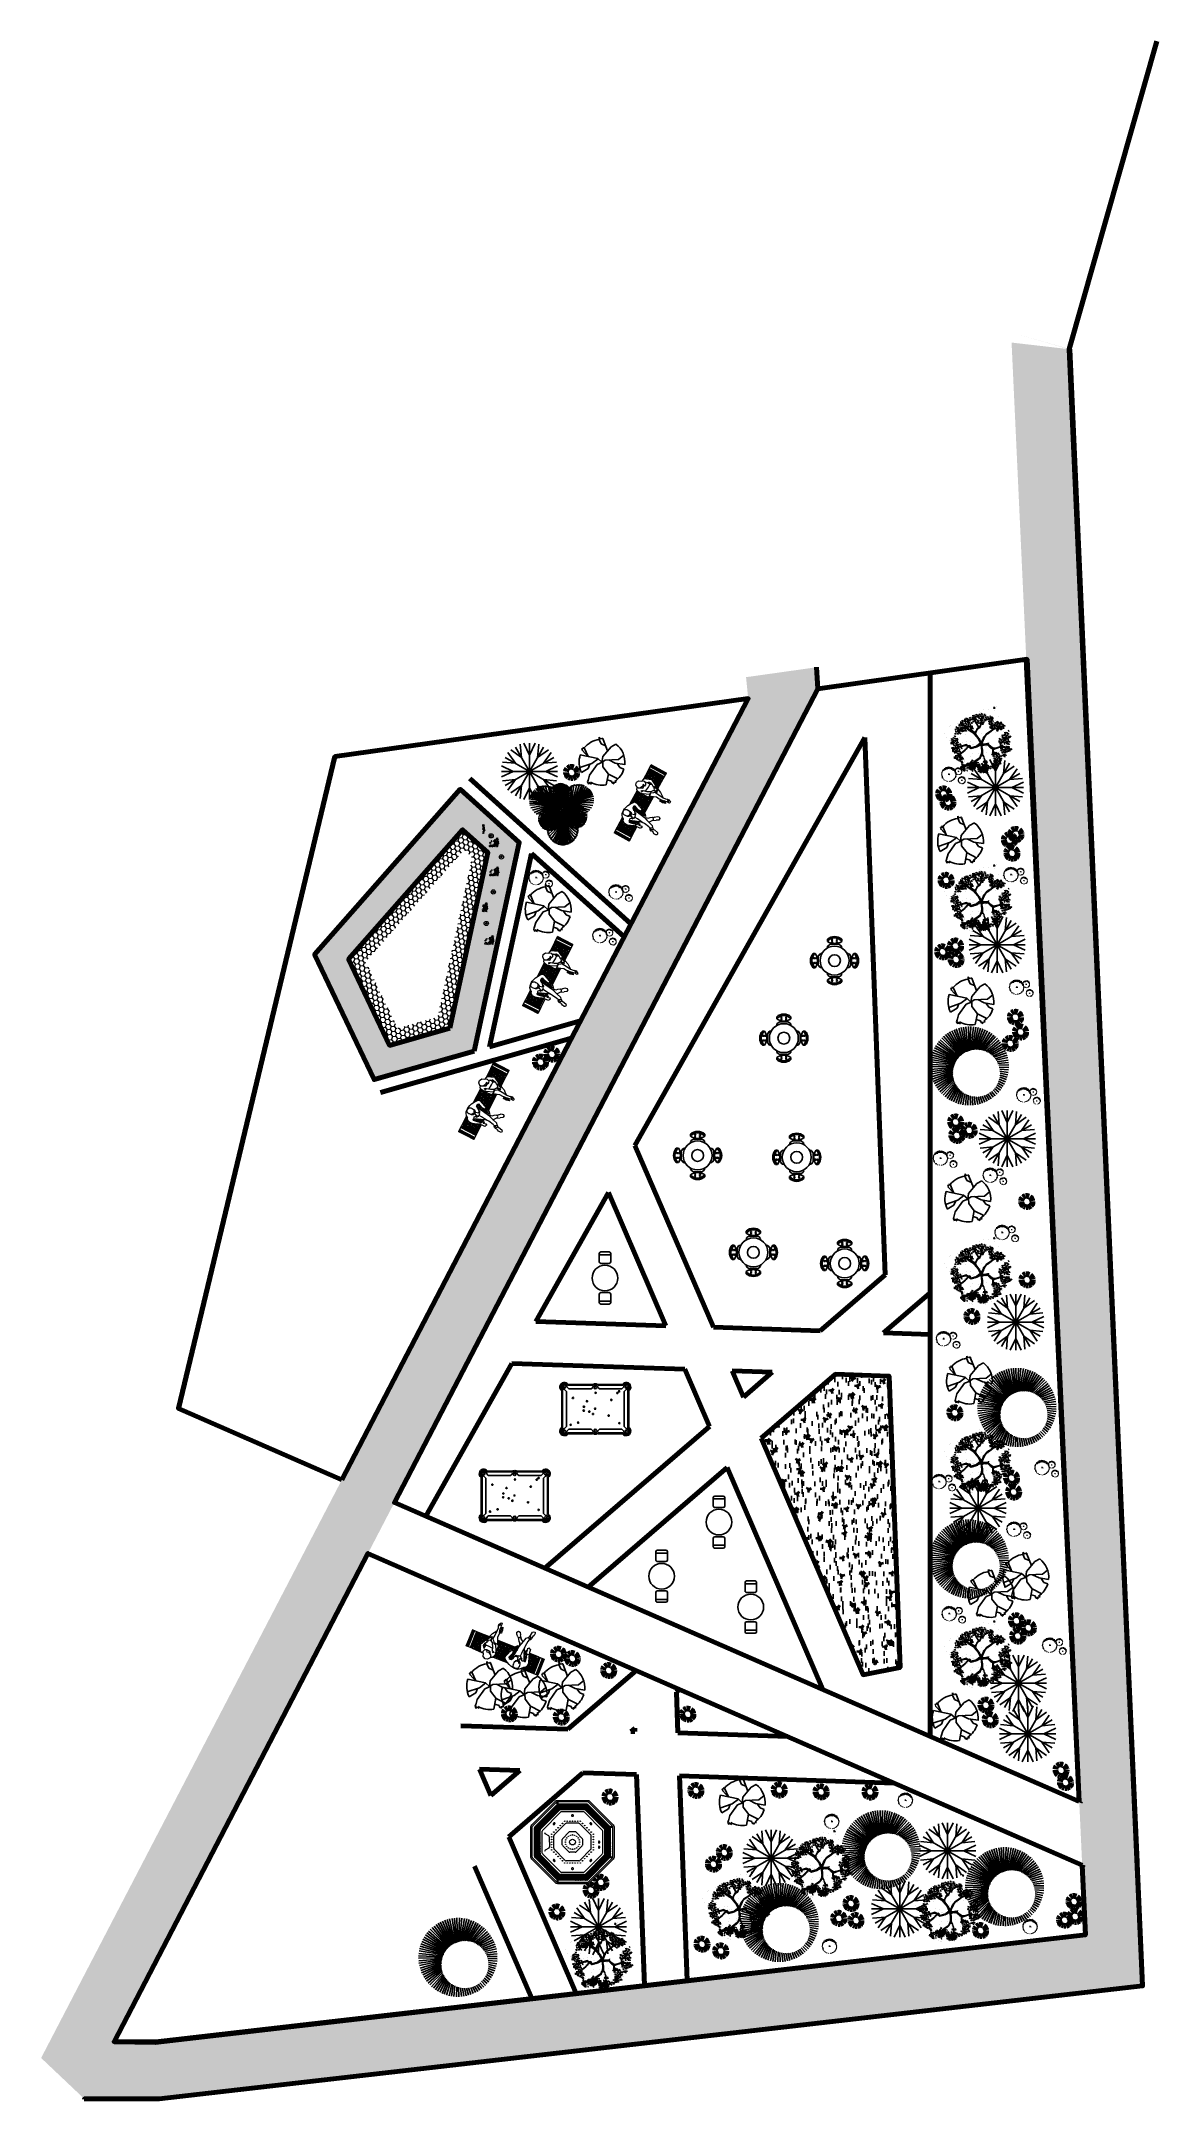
# Model space of a CAD drawing. Header units: millimetres. Extents: x 111 to 1506, y 14 to 566.
# Drawn here: x 495.8 to 534.8, y 36 to 108 of the extents above; entities that cross this region are included whole.
import ezdxf

# ---------------------------------------------------------------- set-up
doc = ezdxf.new("R2010")
doc.units = ezdxf.units.MM
doc.linetypes.add('ACAD_ISO04W100', pattern=[30, 24, -3, 0, -3])
for name, color, linetype in [('1', 8, 'Continuous'), ('fer', 8, 'Continuous'), ('FURN', 253, 'Continuous'), ('jardin', 95, 'Continuous')]:
    doc.layers.add(name, color=color, linetype=linetype)
for name, color, linetype, lineweight in [('ARB-CERCO', 97, 'Continuous', 5), ('ARBOLES', 78, 'Continuous', 5), ('Car', 222, 'Continuous', 13), ('G', 254, 'Continuous', 5), ('mobiliario', 45, 'Continuous', 13), ('PALMERAS114', 114, 'Continuous', 5), ('PLUMA 0.00', 252, 'Continuous', 0), ('PLUMA 0.05', 240, 'Continuous', 5), ('trazado', 253, 'Continuous', 5), ('veredas', 156, 'Continuous', 5)]:
    doc.layers.add(name, color=color, linetype=linetype, lineweight=lineweight)
doc.styles.add('ATTR', font='romans.shx', dxfattribs={"width": 0.8, "height": 2.52})
pattern_1 = [(45, (392.38003, 1628.70655), (8e-17, 0.260215295), [0.552, -0.184]), (135, (392.51014, 1628.83666), (8e-17, 0.260215295), [0.552, -0.184])]
pattern_2 = [(360, (2.309277, 33.903915), (0.05, 0.0125), [0.2, -0.1]), (90, (2.309277, 33.903915), (-0.0125, -0.05), [0.2, -0.1])]
pattern_3 = [(320, (392.38, 1628.70655), (-0.07530256, -0.86071222), [0.09, -0.99]), (265, (392.38, 1628.70655), (0.90263056, 0.1665016), [0.072, -0.792]), (10.451444, (392.3738, 1628.6348), (0.827328, -0.6942106), [0.07648823, -0.84137053]), (316.1842, (392.62, 1628.7066), (-0.19862314, -1.2806896), [0.135, -1.485]), (6.63564, (392.6035, 1628.5998), (1.1689423, -1.1215943), [0.1147324, -1.2620565]), (261.18416, (392.62, 1628.7066), (1.1689423, -1.1215943), [0.108, -1.188]), (291, (392.56, 1628.58655), (-0.48314267, -0.71628846), [0.09, -0.99]), (236, (392.56, 1628.58655), (0.87018005, -0.2919784), [0.072, -0.792]), (341.451445, (392.5198, 1628.5269), (0.3870374, -1.00826685), [0.07648823, -0.84137053]), (307.5, (392.38003, 1628.70655), (0.399472625, -0.014591826), [0, -0.7824, 0, -0.804, 0, -0.795]), (277.5, (392.38003, 1628.70655), (0.47329405, -0.31568344), [0, -0.4584, 0, -0.7644, 0, -0.303]), (237.5, (392.38003, 1628.97415), (-0.027065846, -0.640586923), [0, -0.3, 0, -0.936, 0, -1.242]), (227.5, (392.38003, 1629.09415), (0.12012598, -0.6998234), [0, -0.39, 0, -0.6216, 0, -0.882])]

# ---------------------------------------------------------------- blocks, each defined once
blk = doc.blocks.new('persona 1')
at = {"layer": 'mobiliario', "color": 32, "lineweight": 9}
for p, q in [((768301.581, 8993267), (768301.586, 8993267.062)), ((768301.59, 8993266.944), (768301.581, 8993267)), ((768301.586, 8993267.062), (768301.616, 8993267.112)), ((768301.635, 8993266.808), (768301.59, 8993266.944)), ((768301.616, 8993267.112), (768301.639, 8993267.136)), ((768301.659, 8993266.764), (768301.635, 8993266.808)), ((768301.639, 8993267.136), (768301.678, 8993267.149)), ((768301.662, 8993266.7), (768301.659, 8993266.764)), ((768301.674, 8993266.696), (768301.662, 8993266.7)), ((768301.702, 8993266.733), (768301.668, 8993266.708)), ((768301.678, 8993267.149), (768301.725, 8993267.208)), ((768301.72, 8993266.974), (768301.691, 8993266.96)), ((768301.691, 8993266.96), (768301.704, 8993266.865)), ((768301.733, 8993266.727), (768301.702, 8993266.733)), ((768301.704, 8993266.865), (768301.734, 8993266.733)), ((768301.742, 8993266.96), (768301.72, 8993266.974)), ((768301.725, 8993267.208), (768301.775, 8993267.252)), ((768301.734, 8993266.733), (768301.73, 8993266.71)), ((768301.73, 8993266.71), (768301.768, 8993266.7)), ((768301.735, 8993266.964), (768301.779, 8993266.979)), ((768301.855, 8993266.666), (768301.742, 8993266.96)), ((768301.768, 8993266.7), (768301.797, 8993266.644)), ((768301.775, 8993267.252), (768301.826, 8993267.276)), ((768301.779, 8993266.979), (768301.8, 8993266.984)), ((768301.8, 8993266.984), (768301.824, 8993266.958)), ((768301.805, 8993267.184), (768301.812, 8993267.192)), ((768301.813, 8993267.15), (768301.805, 8993267.184)), ((768301.828, 8993266.909), (768301.808, 8993266.925)), ((768301.812, 8993267.192), (768301.816, 8993267.214)), ((768301.82, 8993267.087), (768301.813, 8993267.15)), ((768301.816, 8993267.214), (768301.829, 8993267.244)), ((768301.842, 8993267.045), (768301.82, 8993267.087)), ((768301.824, 8993266.958), (768301.859, 8993266.94)), ((768301.826, 8993267.276), (768301.924, 8993267.285)), ((768301.828, 8993267.074), (768301.85, 8993267.06)), ((768301.851, 8993266.903), (768301.828, 8993266.909)), ((768301.829, 8993267.244), (768301.863, 8993267.265)), ((768301.87, 8993267.029), (768301.842, 8993267.045)), ((768301.85, 8993267.06), (768301.857, 8993267.094)), ((768301.883, 8993266.884), (768301.852, 8993266.873)), ((768301.857, 8993267.094), (768301.864, 8993267.061)), ((768301.86, 8993266.923), (768301.858, 8993266.898)), ((768301.858, 8993266.898), (768301.906, 8993266.868)), ((768301.86, 8993267.04), (768301.892, 8993267.033)), ((768301.872, 8993266.931), (768301.86, 8993266.923)), ((768301.863, 8993267.265), (768301.902, 8993267.274)), ((768301.864, 8993267.061), (768301.883, 8993267.049)), ((768301.897, 8993267.025), (768301.87, 8993267.029)), ((768301.882, 8993266.975), (768301.872, 8993266.931)), ((768301.885, 8993267.022), (768301.882, 8993266.975)), ((768301.883, 8993267.049), (768301.909, 8993267.046)), ((768301.889, 8993266.675), (768301.9, 8993266.779)), ((768301.908, 8993267.003), (768301.897, 8993267.025)), ((768301.9, 8993266.779), (768301.904, 8993266.863)), ((768301.902, 8993267.274), (768301.947, 8993267.269)), ((768301.906, 8993266.868), (768301.97, 8993266.88)), ((768301.92, 8993267.002), (768301.908, 8993267.003)), ((768301.909, 8993267.046), (768301.944, 8993267.054)), ((768301.932, 8993267.024), (768301.92, 8993267.002)), ((768301.924, 8993267.285), (768301.983, 8993267.28)), ((768301.959, 8993267.03), (768301.932, 8993267.024)), ((768301.971, 8993266.905), (768301.935, 8993267.012)), ((768301.944, 8993267.054), (768301.972, 8993267.073)), ((768301.944, 8993267.033), (768301.963, 8993267.044)), ((768301.947, 8993267.269), (768301.979, 8993267.25)), ((768301.98, 8993267.048), (768301.959, 8993267.03)), ((768301.97, 8993266.925), (768302.019, 8993266.927)), ((768301.97, 8993266.88), (768301.971, 8993266.905)), ((768301.972, 8993267.073), (768301.988, 8993267.093)), ((768301.979, 8993267.25), (768301.993, 8993267.211)), ((768301.979, 8993266.9), (768302.006, 8993266.892)), ((768301.991, 8993267.076), (768301.98, 8993267.048)), ((768301.983, 8993267.28), (768302.05, 8993267.263)), ((768301.999, 8993267.118), (768301.991, 8993267.076)), ((768301.993, 8993267.211), (768301.996, 8993267.197)), ((768301.996, 8993267.197), (768302.001, 8993267.197)), ((768302, 8993267.16), (768301.999, 8993267.118)), ((768302.001, 8993267.197), (768302, 8993267.16)), ((768302.006, 8993266.892), (768302.049, 8993266.916)), ((768302.019, 8993266.927), (768302.058, 8993266.958)), ((768302.085, 8993266.89), (768302.045, 8993266.607)), ((768302.05, 8993267.263), (768302.12, 8993267.236)), ((768302.058, 8993266.958), (768302.081, 8993266.986)), ((768302.087, 8993267.016), (768302.075, 8993267.005)), ((768302.075, 8993267.005), (768302.095, 8993267.001)), ((768302.081, 8993266.986), (768302.078, 8993266.996)), ((768302.094, 8993266.962), (768302.085, 8993266.89)), ((768302.122, 8993267.066), (768302.087, 8993267.016)), ((768302.095, 8993267.001), (768302.094, 8993266.962)), ((768302.12, 8993267.236), (768302.203, 8993267.188)), ((768302.156, 8993267.07), (768302.122, 8993267.066)), ((768302.125, 8993266.692), (768302.134, 8993266.719)), ((768302.134, 8993266.719), (768302.136, 8993266.734)), ((768302.136, 8993266.734), (768302.144, 8993266.759)), ((768302.136, 8993266.716), (768302.143, 8993266.71)), ((768302.138, 8993266.786), (768302.147, 8993266.809)), ((768302.153, 8993266.777), (768302.138, 8993266.786)), ((768302.143, 8993266.71), (768302.152, 8993266.719)), ((768302.144, 8993266.759), (768302.153, 8993266.777)), ((768302.188, 8993266.714), (768302.144, 8993266.643)), ((768302.147, 8993266.809), (768302.161, 8993266.829)), ((768302.172, 8993266.802), (768302.15, 8993266.794)), ((768302.152, 8993266.719), (768302.162, 8993266.737)), ((768302.191, 8993267.059), (768302.156, 8993267.07)), ((768302.156, 8993266.846), (768302.161, 8993266.89)), ((768302.161, 8993266.829), (768302.156, 8993266.846)), ((768302.161, 8993266.89), (768302.192, 8993266.978)), ((768302.162, 8993266.737), (768302.178, 8993266.744)), ((768302.192, 8993266.793), (768302.172, 8993266.802)), ((768302.198, 8993266.769), (768302.188, 8993266.714)), ((768302.215, 8993267.026), (768302.191, 8993267.059)), ((768302.192, 8993266.978), (768302.215, 8993267.026)), ((768302.2, 8993266.774), (768302.192, 8993266.793)), ((768302.21, 8993266.772), (768302.198, 8993266.769)), ((768302.203, 8993267.188), (768302.294, 8993267.127)), ((768302.228, 8993266.809), (768302.21, 8993266.772)), ((768302.254, 8993266.852), (768302.228, 8993266.809)), ((768302.282, 8993266.94), (768302.254, 8993266.852)), ((768302.327, 8993267.045), (768302.282, 8993266.94)), ((768302.294, 8993267.127), (768302.323, 8993267.097)), ((768302.323, 8993267.097), (768302.327, 8993267.045)), ((768301.68, 8993266.617), (768301.674, 8993266.696)), ((768301.687, 8993266.553), (768301.68, 8993266.617)), ((768301.71, 8993266.549), (768301.687, 8993266.553)), ((768301.717, 8993266.542), (768301.71, 8993266.549)), ((768301.732, 8993266.541), (768301.717, 8993266.542)), ((768301.745, 8993266.529), (768301.732, 8993266.541)), ((768301.742, 8993266.043), (768301.745, 8993266.11)), ((768301.753, 8993266.524), (768301.745, 8993266.529)), ((768301.745, 8993266.11), (768301.775, 8993266.158)), ((768301.762, 8993266.653), (768301.752, 8993266.652)), ((768301.752, 8993266.652), (768301.774, 8993266.55)), ((768301.759, 8993266.549), (768301.753, 8993266.524)), ((768301.774, 8993266.55), (768301.759, 8993266.549)), ((768301.79, 8993266.627), (768301.762, 8993266.653)), ((768301.775, 8993266.158), (768301.787, 8993266.213)), ((768301.777, 8993266.222), (768301.79, 8993266.267)), ((768301.787, 8993266.213), (768301.777, 8993266.222)), ((768301.798, 8993266.629), (768301.79, 8993266.627)), ((768301.79, 8993266.267), (768301.814, 8993266.295)), ((768301.797, 8993266.644), (768301.798, 8993266.629)), ((768301.814, 8993266.295), (768301.838, 8993266.296)), ((768301.819, 8993266.224), (768301.82, 8993266.246)), ((768301.83, 8993266.195), (768301.819, 8993266.224)), ((768301.82, 8993266.246), (768301.832, 8993266.264)), ((768301.855, 8993266.173), (768301.83, 8993266.195)), ((768301.854, 8993266.151), (768301.832, 8993266.035)), ((768301.838, 8993266.296), (768301.853, 8993266.353)), ((768301.852, 8993266.267), (768301.843, 8993266.289)), ((768301.875, 8993266.246), (768301.852, 8993266.267)), ((768301.853, 8993266.353), (768301.881, 8993266.519)), ((768301.857, 8993266.186), (768301.854, 8993266.151)), ((768301.878, 8993266.596), (768301.855, 8993266.666)), ((768301.892, 8993266.241), (768301.857, 8993266.186)), ((768301.881, 8993266.519), (768301.878, 8993266.596)), ((768301.879, 8993266.574), (768301.889, 8993266.675)), ((768301.945, 8993266.281), (768301.892, 8993266.241)), ((768301.976, 8993266.407), (768301.945, 8993266.281)), ((768302.009, 8993266.502), (768301.976, 8993266.407)), ((768301.982, 8993266.425), (768302.074, 8993266.357)), ((768302.045, 8993266.607), (768302.009, 8993266.502)), ((768302.068, 8993266.527), (768302.038, 8993266.587)), ((768302.066, 8993266.502), (768302.068, 8993266.527)), ((768302.114, 8993266.462), (768302.066, 8993266.502)), ((768302.072, 8993266.359), (768302.141, 8993266.253)), ((768302.074, 8993266.357), (768302.115, 8993266.329)), ((768302.08, 8993266.596), (768302.096, 8993266.619)), ((768302.087, 8993266.589), (768302.08, 8993266.596)), ((768302.084, 8993266.616), (768302.1, 8993266.642)), ((768302.096, 8993266.619), (768302.084, 8993266.616)), ((768302.144, 8993266.643), (768302.087, 8993266.589)), ((768302.1, 8993266.642), (768302.125, 8993266.692)), ((768302.154, 8993266.397), (768302.114, 8993266.462)), ((768302.115, 8993266.329), (768302.142, 8993266.34)), ((768302.187, 8993266.181), (768302.141, 8993266.253)), ((768302.142, 8993266.34), (768302.156, 8993266.356)), ((768302.156, 8993266.356), (768302.154, 8993266.397)), ((768302.178, 8993266.354), (768302.155, 8993266.381)), ((768302.199, 8993266.336), (768302.178, 8993266.354)), ((768302.247, 8993266.174), (768302.187, 8993266.181)), ((768302.199, 8993266.336), (768302.258, 8993266.282)), ((768302.275, 8993266.22), (768302.247, 8993266.174)), ((768302.258, 8993266.282), (768302.275, 8993266.22)), ((768301.759, 8993266.007), (768301.742, 8993266.043)), ((768301.798, 8993266.006), (768301.759, 8993266.007)), ((768301.832, 8993266.035), (768301.798, 8993266.006))]:
    blk.add_line(p, q, dxfattribs=at)
blk = doc.blocks.new('persona 2')
at = {"layer": 'mobiliario', "color": 32, "lineweight": 9}
for p, q in [((768302.557, 8993267.326), (768302.631, 8993267.346)), ((768302.631, 8993267.346), (768302.71, 8993267.307)), ((768302.39, 8993267.098), (768302.407, 8993267.182)), ((768302.412, 8993267.009), (768302.39, 8993267.098)), ((768302.396, 8993266.983), (768302.412, 8993267.009)), ((768302.4, 8993266.805), (768302.396, 8993266.983)), ((768302.445, 8993266.789), (768302.4, 8993266.805)), ((768302.407, 8993267.182), (768302.438, 8993267.228)), ((768302.496, 8993266.815), (768302.422, 8993266.991)), ((768302.438, 8993267.228), (768302.502, 8993267.246)), ((768302.496, 8993266.662), (768302.445, 8993266.789)), ((768302.5, 8993267.065), (768302.446, 8993267.064)), ((768302.446, 8993267.064), (768302.507, 8993267.034)), ((768302.459, 8993266.785), (768302.546, 8993266.782)), ((768302.469, 8993267.097), (768302.5, 8993267.065)), ((768302.547, 8993266.802), (768302.496, 8993266.815)), ((768302.502, 8993267.207), (768302.499, 8993267.245)), ((768302.501, 8993267.261), (768302.557, 8993267.326)), ((768302.506, 8993267.2), (768302.501, 8993267.261)), ((768302.518, 8993267.173), (768302.502, 8993267.207)), ((768302.507, 8993267.034), (768302.542, 8993266.921)), ((768302.556, 8993267.149), (768302.518, 8993267.173)), ((768302.533, 8993266.963), (768302.677, 8993266.946)), ((768302.534, 8993267.159), (768302.57, 8993267.086)), ((768302.542, 8993266.921), (768302.596, 8993266.824)), ((768302.602, 8993266.729), (768302.547, 8993266.802)), ((768302.608, 8993267.121), (768302.556, 8993267.149)), ((768302.57, 8993267.086), (768302.626, 8993267.077)), ((768302.596, 8993266.824), (768302.58, 8993266.818)), ((768302.58, 8993266.818), (768302.699, 8993266.744)), ((768302.679, 8993266.665), (768302.602, 8993266.729)), ((768302.659, 8993267.128), (768302.608, 8993267.121)), ((768302.626, 8993267.077), (768302.657, 8993267.079)), ((768302.653, 8993267.065), (768302.675, 8993267.114)), ((768302.696, 8993267.059), (768302.653, 8993267.065)), ((768302.675, 8993267.114), (768302.659, 8993267.128)), ((768302.7, 8993266.729), (768302.665, 8993266.747)), ((768302.665, 8993266.747), (768302.696, 8993266.675)), ((768302.677, 8993266.946), (768302.772, 8993266.951)), ((768302.751, 8993267.084), (768302.696, 8993267.059)), ((768302.699, 8993266.744), (768302.7, 8993266.729)), ((768302.71, 8993267.307), (768302.742, 8993267.22)), ((768302.771, 8993266.814), (768302.719, 8993266.763)), ((768302.742, 8993267.22), (768302.762, 8993267.205)), ((768302.748, 8993266.647), (768302.752, 8993266.701)), ((768302.751, 8993267.217), (768302.777, 8993267.147)), ((768302.777, 8993267.147), (768302.751, 8993267.084)), ((768302.752, 8993266.701), (768302.794, 8993266.788)), ((768302.762, 8993267.205), (768302.847, 8993267.188)), ((768302.817, 8993266.896), (768302.763, 8993266.821)), ((768302.763, 8993266.821), (768302.793, 8993266.803)), ((768302.772, 8993266.951), (768302.786, 8993267.007)), ((768302.772, 8993266.951), (768302.812, 8993266.897)), ((768302.786, 8993267.007), (768302.777, 8993267.068)), ((768302.777, 8993267.068), (768302.831, 8993266.99)), ((768302.809, 8993266.789), (768302.782, 8993266.663)), ((768302.832, 8993266.783), (768302.809, 8993266.789)), ((768302.831, 8993266.99), (768302.817, 8993266.896)), ((768302.936, 8993266.978), (768302.832, 8993266.783)), ((768302.847, 8993267.188), (768302.936, 8993266.978)), ((768302.462, 8993266.417), (768302.492, 8993266.432)), ((768302.469, 8993266.384), (768302.462, 8993266.417)), ((768302.465, 8993266.326), (768302.469, 8993266.384)), ((768302.492, 8993266.235), (768302.465, 8993266.326)), ((768302.492, 8993266.432), (768302.525, 8993266.429)), ((768302.514, 8993266.25), (768302.492, 8993266.235)), ((768302.525, 8993266.581), (768302.496, 8993266.662)), ((768302.512, 8993266.417), (768302.499, 8993266.366)), ((768302.499, 8993266.366), (768302.511, 8993266.295)), ((768302.519, 8993266.288), (768302.514, 8993266.25)), ((768302.517, 8993266.475), (768302.525, 8993266.581)), ((768302.525, 8993266.429), (768302.517, 8993266.475)), ((768302.546, 8993266.315), (768302.519, 8993266.288)), ((768302.525, 8993266.429), (768302.546, 8993266.315)), ((768302.55, 8993266.255), (768302.546, 8993266.315)), ((768302.559, 8993266.213), (768302.55, 8993266.255)), ((768302.552, 8993266.17), (768302.559, 8993266.213)), ((768302.557, 8993266.13), (768302.552, 8993266.17)), ((768302.596, 8993266.125), (768302.557, 8993266.13)), ((768302.567, 8993266.207), (768302.582, 8993266.188)), ((768302.582, 8993266.188), (768302.597, 8993266.189)), ((768302.641, 8993266.207), (768302.596, 8993266.125)), ((768302.597, 8993266.189), (768302.615, 8993266.219)), ((768302.625, 8993266.551), (768302.612, 8993266.387)), ((768302.623, 8993266.409), (768302.613, 8993266.387)), ((768302.613, 8993266.387), (768302.616, 8993266.302)), ((768302.615, 8993266.219), (768302.632, 8993266.269)), ((768302.616, 8993266.302), (768302.627, 8993266.27)), ((768302.677, 8993266.484), (768302.623, 8993266.409)), ((768302.637, 8993266.695), (768302.625, 8993266.551)), ((768302.627, 8993266.27), (768302.637, 8993266.244)), ((768302.637, 8993266.244), (768302.641, 8993266.207)), ((768302.641, 8993266.65), (768302.663, 8993266.64)), ((768302.663, 8993266.64), (768302.696, 8993266.636)), ((768302.72, 8993266.536), (768302.677, 8993266.484)), ((768302.696, 8993266.675), (768302.679, 8993266.665)), ((768302.696, 8993266.636), (768302.717, 8993266.66)), ((768302.717, 8993266.66), (768302.728, 8993266.682)), ((768302.767, 8993266.662), (768302.72, 8993266.536)), ((768302.728, 8993266.682), (768302.739, 8993266.65)), ((768302.739, 8993266.65), (768302.748, 8993266.647)), ((768302.782, 8993266.663), (768302.767, 8993266.662))]:
    blk.add_line(p, q, dxfattribs=at)
blk = doc.blocks.new('bloque1')
at = {"layer": 'mobiliario'}
h = blk.add_hatch(dxfattribs=at)
h.set_pattern_fill('HOUND', color=250, scale=0.2, style=0)
h.set_pattern_definition(pattern_2)
h.paths.add_polyline_path([(256.253, 18.257), (256.256, 18.303), (256.279, 18.341), (256.296, 18.359), (256.326, 18.369), (256.331, 18.375), (256.133, 18.375), (256.133, 18.045), (256.313, 18.045), (256.311, 18.08), (256.293, 18.113), (256.26, 18.215)])
h = blk.add_hatch(dxfattribs=at)
h.set_pattern_fill('HOUND', color=250, scale=0.2, style=0)
h.set_pattern_definition(pattern_2)
h.paths.add_polyline_path([(256.374, 18.227), (256.357, 18.237), (256.335, 18.227), (256.345, 18.155), (256.368, 18.057), (256.366, 18.045), (256.444, 18.045)])
h.paths.add_polyline_path([(256.711, 18.24), (256.728, 18.276), (256.711, 18.301), (256.684, 18.31), (256.659, 18.307), (256.632, 18.269), (256.624, 18.261), (256.638, 18.258), (256.638, 18.228), (256.631, 18.174), (256.612, 18.045), (256.667, 18.045), (256.667, 18.046), (256.669, 18.058), (256.675, 18.076), (256.682, 18.09), (256.671, 18.097), (256.677, 18.113), (256.688, 18.129), (256.684, 18.141), (256.688, 18.175)])
h.paths.add_polyline_path([(256.853, 18.375), (256.754, 18.375), (256.788, 18.353), (256.809, 18.329), (256.812, 18.291), (256.779, 18.212), (256.757, 18.146), (256.738, 18.114), (256.725, 18.086), (256.716, 18.084), (256.709, 18.045), (256.853, 18.045)])
h = blk.add_hatch(dxfattribs=at)
h.set_pattern_fill('HOUND', color=250, scale=0.2, style=0)
h.set_pattern_definition(pattern_2)
h.paths.add_polyline_path([(257.049, 18.25), (257.061, 18.269), (257.045, 18.335), (257.053, 18.375), (256.878, 18.375), (256.878, 18.045), (257.109, 18.045), (257.086, 18.104), (257.052, 18.116)])
h.paths.add_polyline_path([(257.563, 18.375), (257.399, 18.375), (257.454, 18.246), (257.376, 18.1), (257.359, 18.104), (257.346, 18.045), (257.563, 18.045)])
h = blk.add_hatch(dxfattribs=at)
h.set_pattern_fill('HOUND', color=250, scale=0.2, style=0)
h.set_pattern_definition(pattern_2)
h.paths.add_polyline_path([(257.375, 18.255), (257.335, 18.313), (257.341, 18.267), (257.331, 18.226), (257.361, 18.185), (257.361, 18.179), (257.364, 18.184)])
at = {"layer": 'mobiliario', "color": 250}
for p, q in [((255.948, 18.01), (255.948, 18.41)), ((256.098, 18.41), (255.948, 18.41)), ((255.952, 18.41), (255.952, 18.01)), ((255.956, 18.41), (255.956, 18.01)), ((255.961, 18.41), (255.961, 18.01)), ((255.966, 18.41), (255.966, 18.01)), ((255.973, 18.41), (255.973, 18.01)), ((255.98, 18.41), (255.98, 18.01)), ((255.988, 18.41), (255.988, 18.01)), ((255.998, 18.01), (255.998, 18.41)), ((256.048, 18.01), (256.048, 18.41)), ((256.059, 18.41), (256.059, 18.01)), ((256.067, 18.41), (256.067, 18.01)), ((256.074, 18.41), (256.074, 18.01)), ((256.08, 18.41), (256.08, 18.01)), ((256.086, 18.41), (256.086, 18.01)), ((256.091, 18.41), (256.091, 18.01)), ((256.095, 18.41), (256.095, 18.01)), ((256.098, 18.01), (256.098, 18.41)), ((256.359, 18.41), (256.098, 18.41)), ((256.098, 18.41), (256.098, 18.01)), ((256.339, 18.385), (256.123, 18.385)), ((256.123, 18.385), (256.123, 18.035)), ((256.331, 18.375), (256.133, 18.375)), ((256.133, 18.375), (256.133, 18.045)), ((257.065, 18.41), (256.698, 18.41)), ((257.055, 18.385), (256.738, 18.385)), ((256.853, 18.375), (256.754, 18.375)), ((256.853, 18.045), (256.853, 18.375)), ((257.053, 18.375), (256.878, 18.375)), ((256.878, 18.045), (256.878, 18.375)), ((257.598, 18.41), (257.351, 18.41)), ((257.573, 18.385), (257.395, 18.385)), ((257.563, 18.375), (257.399, 18.375)), ((257.563, 18.045), (257.563, 18.375)), ((257.573, 18.035), (257.573, 18.385)), ((257.598, 18.01), (257.598, 18.41)), ((257.598, 18.41), (257.748, 18.41)), ((257.598, 18.01), (257.598, 18.41)), ((257.602, 18.41), (257.602, 18.01)), ((257.606, 18.41), (257.606, 18.01)), ((257.611, 18.41), (257.611, 18.01)), ((257.616, 18.41), (257.616, 18.01)), ((257.623, 18.41), (257.623, 18.01)), ((257.63, 18.41), (257.63, 18.01)), ((257.638, 18.41), (257.638, 18.01)), ((257.648, 18.01), (257.648, 18.41)), ((257.698, 18.01), (257.698, 18.41)), ((257.709, 18.41), (257.709, 18.01)), ((257.717, 18.41), (257.717, 18.01)), ((257.724, 18.41), (257.724, 18.01)), ((257.73, 18.41), (257.73, 18.01)), ((257.736, 18.41), (257.736, 18.01)), ((257.741, 18.41), (257.741, 18.01)), ((257.745, 18.41), (257.745, 18.01)), ((257.748, 18.01), (257.748, 18.41)), ((256.098, 18.01), (255.948, 18.01)), ((256.095, 18.01), (256.324, 18.01)), ((256.123, 18.035), (256.313, 18.035)), ((256.133, 18.045), (256.313, 18.045)), ((256.366, 18.045), (256.444, 18.045)), ((256.38, 18.035), (256.447, 18.035)), ((256.404, 18.01), (256.457, 18.01)), ((256.607, 18.01), (256.653, 18.01)), ((256.611, 18.035), (256.664, 18.035)), ((256.612, 18.045), (256.667, 18.045)), ((256.688, 18.01), (257.124, 18.01)), ((256.704, 18.035), (257.113, 18.035)), ((256.709, 18.045), (256.853, 18.045)), ((256.878, 18.045), (257.109, 18.045)), ((257.339, 18.01), (257.598, 18.01)), ((257.344, 18.035), (257.573, 18.035)), ((257.346, 18.045), (257.563, 18.045)), ((257.598, 18.01), (257.748, 18.01))]:
    blk.add_line(p, q, dxfattribs=at)
at = {"layer": 'trazado'}
blk.add_line((257.361, 18.185), (257.361, 18.172), dxfattribs=at)
at = {"layer": 'mobiliario', "xscale": 0.75, "yscale": 0.75, "zscale": 0.75}
for name, p in [('persona 1', (-575969.933, -6744931.995)), ('persona 2', (-575969.748, -6744931.99))]:
    blk.add_blockref(name, p, dxfattribs=at)
blk = doc.blocks.new('A$C772F565F')
at = {"layer": 'mobiliario', "lineweight": 13, "xscale": 1.506646428533565, "yscale": 1.506646428533565, "zscale": 1.506646428533565}
blk.add_blockref('bloque1', (-385.624, -26.38), dxfattribs=at)
blk = doc.blocks.new('rr')
at = {"layer": 'fer', "color": 97}
for p, q in [((1375.549, 206.312), (1375.287, 206.687)), ((1375.549, 206.312), (1375.287, 206.687)), ((1375.757, 206.521), (1375.382, 206.782)), ((1375.757, 206.521), (1375.382, 206.782)), ((1376.042, 206.028), (1375.55, 206.879)), ((1376.042, 206.028), (1375.55, 206.879)), ((1375.757, 206.521), (1375.718, 206.976)), ((1375.757, 206.521), (1375.718, 206.976)), ((1376.042, 206.597), (1375.847, 207.011)), ((1376.042, 206.597), (1375.847, 207.011)), ((1376.042, 206.028), (1376.042, 207.011)), ((1376.042, 206.597), (1376.236, 207.011)), ((1376.042, 206.028), (1376.042, 207.011)), ((1376.042, 206.597), (1376.236, 207.011)), ((1376.042, 206.028), (1376.533, 206.879)), ((1376.042, 206.028), (1376.533, 206.879)), ((1376.326, 206.521), (1376.365, 206.976)), ((1376.326, 206.521), (1376.365, 206.976)), ((1376.326, 206.521), (1376.701, 206.782)), ((1376.326, 206.521), (1376.701, 206.782)), ((1376.535, 206.312), (1376.796, 206.687)), ((1376.535, 206.312), (1376.796, 206.687)), ((1375.472, 206.028), (1375.058, 206.222)), ((1375.472, 206.028), (1375.058, 206.222)), ((1376.042, 206.028), (1375.058, 206.028)), ((1375.472, 206.028), (1375.058, 205.834)), ((1376.042, 206.028), (1375.058, 206.028)), ((1375.472, 206.028), (1375.058, 205.834)), ((1375.549, 206.312), (1375.093, 206.351)), ((1375.549, 206.312), (1375.093, 206.351)), ((1376.042, 206.028), (1375.19, 206.519)), ((1376.042, 206.028), (1375.19, 206.519)), ((1376.042, 206.028), (1375.19, 205.536)), ((1376.042, 206.028), (1375.19, 205.536)), ((1376.042, 206.028), (1375.55, 205.176)), ((1376.042, 206.028), (1375.55, 205.176)), ((1376.042, 206.028), (1376.893, 206.519)), ((1376.042, 206.028), (1376.893, 206.519)), ((1376.042, 206.028), (1377.025, 206.028)), ((1376.042, 206.028), (1377.025, 206.028)), ((1376.042, 206.028), (1376.893, 205.536)), ((1376.042, 206.028), (1376.533, 205.176)), ((1376.042, 206.028), (1376.042, 205.044)), ((1376.042, 206.028), (1376.893, 205.536)), ((1376.042, 206.028), (1376.533, 205.176)), ((1376.042, 206.028), (1376.042, 205.044)), ((1376.535, 206.312), (1376.99, 206.351)), ((1376.535, 206.312), (1376.99, 206.351)), ((1376.611, 206.028), (1377.025, 206.222)), ((1376.611, 206.028), (1377.025, 206.222)), ((1376.611, 206.028), (1377.025, 205.834)), ((1376.611, 206.028), (1377.025, 205.834)), ((1375.549, 205.743), (1375.093, 205.704)), ((1375.549, 205.743), (1375.093, 205.704)), ((1375.549, 205.743), (1375.287, 205.368)), ((1375.549, 205.743), (1375.287, 205.368)), ((1375.757, 205.535), (1375.382, 205.273)), ((1375.757, 205.535), (1375.382, 205.273)), ((1375.757, 205.535), (1375.718, 205.079)), ((1375.757, 205.535), (1375.718, 205.079)), ((1376.042, 205.458), (1375.847, 205.044)), ((1376.042, 205.458), (1375.847, 205.044)), ((1376.042, 205.458), (1376.236, 205.044)), ((1376.042, 205.458), (1376.236, 205.044)), ((1376.326, 205.535), (1376.701, 205.273)), ((1376.326, 205.535), (1376.365, 205.079)), ((1376.326, 205.535), (1376.701, 205.273)), ((1376.326, 205.535), (1376.365, 205.079)), ((1376.535, 205.743), (1376.99, 205.704)), ((1376.535, 205.743), (1376.99, 205.704)), ((1376.535, 205.743), (1376.796, 205.368)), ((1376.535, 205.743), (1376.796, 205.368))]:
    blk.add_line(p, q, dxfattribs=at)
blk = doc.blocks.new('EVG7')
for p, q in [((-22, 4), (-59, 14)), ((-21, 7), (-57, 22)), ((-18, 12), (-49, 35)), ((-16, 14), (-44, 41)), ((-14, 15), (-38, 47)), ((-12, 17), (-31, 51)), ((-9, 18), (-24, 54)), ((-7, 19), (-17, 57)), ((-4, 20), (-9, 58)), ((2, 20), (7, 58)), ((4, 19), (14, 57)), ((7, 18), (22, 54)), ((9, 17), (29, 51)), ((15, 12), (46, 35)), ((17, 9), (51, 29)), ((18, 7), (54, 22)), ((20, 2), (58, 7)), ((-22, -1), (-61, -1)), ((-22, -4), (-61, -9)), ((-21, -9), (-57, -24)), ((-19, -12), (-53, -31)), ((-18, -14), (-49, -38)), ((-14, -18), (-38, -49)), ((-12, -19), (-31, -53)), ((-9, -20), (-24, -57)), ((-7, -21), (-17, -59)), ((-4, -22), (-9, -61)), ((-1, -22), (-1, -61)), ((4, -21), (14, -59)), ((7, -20), (22, -57)), ((9, -19), (29, -53)), ((11, -18), (35, -49)), ((14, -16), (41, -44)), ((15, -14), (46, -38)), ((19, -7), (57, -17)), ((20, -1), (59, -1)), ((20, -4), (58, -9))]:
    blk.add_line(p, q)
at = {"style": 'ATTR', "width": 0.8, "flags": 9}
blk.add_attdef('ESTCODE', (0, 0), '', height=0.7, dxfattribs=at)
blk = doc.blocks.new('A$C05551F4C')
at = {"color": 0, "linetype": 'ByBlock'}
for p, q in [((-0.309, 0.006), (-0.325, 0.015)), ((-0.323, 0.072), (-0.297, 0.073)), ((-0.284, 0.124), (-0.296, 0.138)), ((-0.288, 0.163), (-0.266, 0.168)), ((-0.27, 0.146), (-0.284, 0.153)), ((-0.237, 0.203), (-0.253, 0.217)), ((-0.216, 0.223), (-0.221, 0.241)), ((-0.195, 0.239), (-0.205, 0.25)), ((-0.204, 0.261), (-0.183, 0.257)), ((-0.186, 0.271), (-0.184, 0.248)), ((-0.179, 0.28), (-0.161, 0.263)), ((-0.158, 0.254), (-0.168, 0.285)), ((-0.142, 0.279), (-0.152, 0.297)), ((-0.117, 0.276), (-0.133, 0.301)), ((-0.115, 0.289), (-0.113, 0.308)), ((-0.089, 0.295), (-0.095, 0.31)), ((-0.09, 0.32), (-0.071, 0.308)), ((-0.069, 0.321), (-0.076, 0.3)), ((-0.059, 0.327), (-0.049, 0.304)), ((-0.05, 0.296), (-0.048, 0.328)), ((-0.028, 0), (0.035, 0)), ((-0.026, 0.312), (-0.027, 0.333)), ((-0.004, 0.3), (-0.008, 0.33)), ((-0.001, 0.029), (0.001, -0.043)), ((0.004, 0.311), (0.012, 0.328)), ((0.03, 0.307), (0.03, 0.323)), ((0.039, 0.33), (0.051, 0.312)), ((0.058, 0.324), (0.044, 0.306)), ((0.066, 0.292), (0.081, 0.321)), ((0.069, 0.325), (0.07, 0.3)), ((0.095, 0.299), (0.101, 0.318)), ((0.11, 0.279), (0.118, 0.308)), ((0.118, 0.269), (0.133, 0.278)), ((0.122, 0.287), (0.136, 0.298)), ((0.128, 0.245), (0.143, 0.25)), ((0.136, 0.255), (0.151, 0.265)), ((0.144, 0.273), (0.15, 0.287)), ((0.156, 0.224), (0.171, 0.233)), ((0.177, 0.277), (0.157, 0.266)), ((0.161, 0.29), (0.166, 0.269)), ((0.163, 0.202), (0.178, 0.212)), ((0.172, 0.245), (0.197, 0.266)), ((0.177, 0.163), (0.199, 0.169)), ((0.188, 0.274), (0.179, 0.25)), ((0.18, 0.19), (0.197, 0.203)), ((0.198, 0.141), (0.221, 0.148)), ((0.201, 0.24), (0.214, 0.256)), ((0.201, 0.216), (0.201, 0.231)), ((0.208, 0.216), (0.225, 0.24)), ((0.212, 0.207), (0.239, 0.207)), ((0.212, 0.192), (0.232, 0.193)), ((0.219, 0.172), (0.233, 0.18)), ((0.221, 0.218), (0.239, 0.224)), ((0.222, 0.134), (0.239, 0.138)), ((0.222, 0.093), (0.245, 0.09)), ((0.234, 0.117), (0.255, 0.123)), ((0.234, 0.065), (0.258, 0.064)), ((0.237, 0.197), (0.248, 0.208)), ((0.238, 0.151), (0.241, 0.167)), ((0.241, 0.011), (0.261, 0.001)), ((0.268, 0.189), (0.246, 0.186)), ((0.252, 0.161), (0.283, 0.171)), ((0.259, 0.207), (0.255, 0.185)), ((0.255, 0.05), (0.272, 0.048)), ((0.257, 0.011), (0.28, 0.01)), ((0.278, 0.182), (0.26, 0.163)), ((0.26, 0.029), (0.281, 0.029)), ((0.263, 0.134), (0.268, 0.149)), ((0.265, 0.108), (0.284, 0.102)), ((0.265, 0.087), (0.28, 0.089)), ((0.27, 0.122), (0.296, 0.112)), ((0.274, 0.12), (0.299, 0.135)), ((0.275, 0.061), (0.284, 0.075)), ((0.277, 0.145), (0.295, 0.154)), ((0.286, 0.01), (0.302, -0.001)), ((0.287, 0.117), (0.305, 0.116)), ((0.293, 0.092), (0.307, 0.097)), ((0.293, 0.052), (0.326, 0.05)), ((0.293, 0.036), (0.303, 0.048)), ((0.296, 0.023), (0.316, 0.005)), ((0.319, 0.072), (0.297, 0.078)), ((0.298, 0.006), (0.327, 0.011)), ((0.325, 0.062), (0.302, 0.051)), ((0.318, 0.092), (0.306, 0.074)), ((0.31, 0.028), (0.331, 0.03)), ((-0.317, -0.087), (-0.305, -0.069)), ((-0.293, -0.087), (-0.307, -0.092)), ((-0.287, -0.112), (-0.305, -0.111)), ((-0.276, -0.14), (-0.295, -0.149)), ((-0.277, -0.177), (-0.26, -0.158)), ((-0.268, -0.184), (-0.246, -0.181)), ((-0.236, -0.192), (-0.247, -0.203)), ((-0.221, -0.213), (-0.239, -0.219)), ((-0.207, -0.211), (-0.225, -0.235)), ((-0.201, -0.235), (-0.214, -0.251)), ((-0.172, -0.24), (-0.196, -0.261)), ((-0.188, -0.269), (-0.179, -0.245)), ((-0.176, -0.272), (-0.156, -0.261)), ((-0.161, -0.285), (-0.165, -0.264)), ((-0.144, -0.268), (-0.15, -0.282)), ((-0.121, -0.282), (-0.136, -0.293)), ((-0.11, -0.274), (-0.117, -0.303)), ((-0.095, -0.294), (-0.101, -0.313)), ((-0.066, -0.287), (-0.08, -0.317)), ((-0.069, -0.321), (-0.07, -0.295)), ((-0.058, -0.319), (-0.044, -0.301)), ((-0.038, -0.325), (-0.051, -0.307)), ((-0.029, -0.302), (-0.03, -0.318)), ((-0.003, -0.306), (-0.012, -0.323)), ((0.004, -0.295), (0.009, -0.325)), ((0.026, -0.307), (0.028, -0.328)), ((0.05, -0.291), (0.048, -0.323)), ((0.06, -0.322), (0.049, -0.299)), ((0.069, -0.316), (0.076, -0.295)), ((0.09, -0.315), (0.072, -0.303)), ((0.089, -0.29), (0.095, -0.305)), ((0.097, -0.269), (0.115, -0.285)), ((0.115, -0.284), (0.113, -0.303)), ((0.118, -0.271), (0.133, -0.297)), ((0.134, -0.248), (0.152, -0.264)), ((0.142, -0.274), (0.152, -0.292)), ((0.154, -0.229), (0.172, -0.245)), ((0.158, -0.249), (0.169, -0.28)), ((0.18, -0.275), (0.161, -0.258)), ((0.168, -0.21), (0.186, -0.226)), ((0.204, -0.256), (0.183, -0.252)), ((0.186, -0.266), (0.184, -0.243)), ((0.186, -0.226), (0.201, -0.221)), ((0.192, -0.2), (0.208, -0.194)), ((0.195, -0.234), (0.205, -0.245)), ((0.199, -0.176), (0.214, -0.17)), ((0.21, -0.154), (0.228, -0.17)), ((0.213, -0.205), (0.237, -0.223)), ((0.216, -0.218), (0.221, -0.236)), ((0.217, -0.181), (0.234, -0.197)), ((0.221, -0.101), (0.239, -0.117)), ((0.23, -0.072), (0.245, -0.088)), ((0.232, -0.144), (0.25, -0.16)), ((0.237, -0.198), (0.253, -0.212)), ((0.242, -0.02), (0.265, -0.028)), ((0.243, -0.17), (0.264, -0.194)), ((0.245, -0.085), (0.261, -0.08)), ((0.272, -0.185), (0.248, -0.176)), ((0.25, -0.131), (0.265, -0.125)), ((0.254, -0.061), (0.274, -0.069)), ((0.257, -0.04), (0.272, -0.048)), ((0.259, -0.104), (0.272, -0.112)), ((0.263, -0.018), (0.287, -0.019)), ((0.275, -0.174), (0.264, -0.154)), ((0.288, -0.159), (0.267, -0.163)), ((0.27, -0.141), (0.285, -0.148)), ((0.272, -0.088), (0.283, -0.104)), ((0.277, -0.108), (0.306, -0.115)), ((0.279, -0.009), (0.294, -0.012)), ((0.279, -0.037), (0.292, -0.027)), ((0.284, -0.119), (0.296, -0.133)), ((0.285, -0.08), (0.299, -0.104)), ((0.288, -0.067), (0.301, -0.059)), ((0.29, -0.064), (0.319, -0.078)), ((0.296, -0.092), (0.316, -0.099)), ((0.323, -0.067), (0.298, -0.068)), ((0.321, -0.056), (0.304, -0.041)), ((0.305, -0.027), (0.32, -0.027)), ((0.309, -0.001), (0.325, -0.01)), ((0.328, -0.036), (0.31, -0.048))]:
    blk.add_line(p, q, dxfattribs=at)
blk = doc.blocks.new('gol')
at = {"layer": 'fer', "color": 97}
for p, q in [((1375.452, 202.919), (1375.359, 203.091)), ((1375.452, 202.919), (1375.359, 203.091)), ((1375.898, 203.184), (1375.752, 203.365)), ((1375.898, 203.184), (1375.752, 203.365)), ((1375.921, 202.715), (1375.898, 203.184)), ((1375.921, 202.715), (1375.898, 203.184)), ((1375.915, 202.838), (1376.029, 203.065)), ((1375.915, 202.838), (1376.029, 203.065)), ((1376.029, 203.065), (1376.081, 203.4)), ((1376.029, 203.065), (1376.081, 203.4)), ((1376.046, 203.138), (1376.182, 203.229)), ((1376.046, 203.138), (1376.182, 203.229)), ((1376.182, 203.229), (1376.234, 203.369)), ((1376.182, 203.229), (1376.234, 203.369)), ((1376.409, 202.828), (1376.578, 203.157)), ((1376.409, 202.828), (1376.578, 203.157)), ((1376.693, 203.104), (1376.664, 203.048)), ((1376.693, 203.104), (1376.664, 203.048)), ((1376.71, 202.997), (1376.693, 203.104)), ((1376.71, 202.997), (1376.693, 203.104)), ((1376.754, 203.031), (1376.71, 202.997)), ((1376.754, 203.031), (1376.71, 202.997)), ((1376.72, 202.954), (1376.754, 203.031)), ((1376.72, 202.954), (1376.754, 203.031)), ((1375.122, 202.508), (1375.186, 202.537)), ((1375.122, 202.508), (1375.186, 202.537)), ((1375.197, 202.501), (1375.122, 202.508)), ((1375.197, 202.501), (1375.122, 202.508)), ((1375.161, 202.608), (1375.163, 202.631)), ((1375.161, 202.608), (1375.163, 202.631)), ((1375.179, 202.577), (1375.161, 202.608)), ((1375.179, 202.577), (1375.161, 202.608)), ((1375.163, 202.631), (1375.198, 202.642)), ((1375.163, 202.631), (1375.198, 202.642)), ((1375.167, 202.552), (1375.179, 202.577)), ((1375.167, 202.552), (1375.179, 202.577)), ((1375.186, 202.537), (1375.167, 202.552)), ((1375.186, 202.537), (1375.167, 202.552)), ((1375.357, 202.572), (1375.197, 202.501)), ((1375.357, 202.572), (1375.197, 202.501)), ((1375.595, 202.798), (1375.198, 202.642)), ((1375.595, 202.798), (1375.198, 202.642)), ((1375.421, 202.73), (1375.357, 202.572)), ((1375.421, 202.73), (1375.357, 202.572)), ((1375.801, 202.627), (1375.452, 202.919)), ((1375.801, 202.627), (1375.452, 202.919)), ((1375.868, 202.454), (1375.739, 201.843)), ((1375.868, 202.454), (1375.739, 201.843)), ((1376.004, 202.599), (1375.801, 202.627)), ((1376.004, 202.599), (1375.801, 202.627)), ((1375.999, 202.602), (1375.868, 202.454)), ((1375.999, 202.602), (1375.868, 202.454)), ((1375.872, 202.467), (1376.036, 202.251)), ((1375.872, 202.467), (1376.036, 202.251)), ((1375.999, 202.602), (1375.921, 202.715)), ((1375.999, 202.602), (1375.921, 202.715)), ((1375.988, 202.63), (1376.159, 202.632)), ((1375.988, 202.63), (1376.159, 202.632)), ((1375.999, 202.62), (1376.076, 202.43)), ((1375.999, 202.62), (1376.076, 202.43)), ((1376.076, 202.43), (1376.444, 202.163)), ((1376.076, 202.43), (1376.444, 202.163)), ((1376.159, 202.632), (1376.409, 202.828)), ((1376.159, 202.632), (1376.409, 202.828)), ((1376.405, 202.825), (1376.786, 202.753)), ((1376.405, 202.825), (1376.786, 202.753)), ((1376.613, 202.786), (1376.659, 202.932)), ((1376.613, 202.786), (1376.659, 202.932)), ((1376.659, 202.932), (1376.72, 202.954)), ((1376.659, 202.932), (1376.72, 202.954)), ((1375.488, 201.979), (1375.476, 201.931)), ((1375.488, 201.979), (1375.476, 201.931)), ((1375.476, 201.931), (1375.503, 201.958)), ((1375.476, 201.931), (1375.503, 201.958)), ((1375.797, 202.115), (1375.488, 201.979)), ((1375.797, 202.115), (1375.488, 201.979)), ((1375.503, 201.958), (1375.523, 201.898)), ((1375.503, 201.958), (1375.523, 201.898)), ((1375.523, 201.898), (1375.535, 201.898)), ((1375.523, 201.898), (1375.535, 201.898)), ((1375.535, 201.898), (1375.553, 201.929)), ((1375.535, 201.898), (1375.553, 201.929)), ((1375.553, 201.929), (1375.57, 201.902)), ((1375.553, 201.929), (1375.57, 201.902)), ((1375.57, 201.902), (1375.575, 201.923)), ((1375.57, 201.902), (1375.575, 201.923)), ((1375.582, 201.917), (1375.791, 202.108)), ((1375.582, 201.917), (1375.791, 202.108)), ((1376.036, 202.251), (1376.186, 201.822)), ((1376.036, 202.251), (1376.186, 201.822)), ((1376.066, 202.181), (1376.216, 202.117)), ((1376.066, 202.181), (1376.216, 202.117)), ((1376.216, 202.117), (1376.356, 201.884)), ((1376.216, 202.117), (1376.356, 201.884)), ((1376.444, 202.163), (1376.634, 202.115)), ((1376.444, 202.163), (1376.634, 202.115)), ((1376.626, 202.115), (1376.687, 202.096)), ((1376.626, 202.115), (1376.687, 202.096)), ((1376.687, 202.096), (1376.762, 202.137)), ((1376.687, 202.096), (1376.762, 202.137)), ((1376.758, 202.231), (1376.693, 202.201)), ((1376.758, 202.231), (1376.693, 202.201)), ((1376.706, 202.136), (1376.758, 202.231)), ((1376.706, 202.136), (1376.758, 202.231)), ((1376.762, 202.137), (1376.706, 202.136)), ((1376.762, 202.137), (1376.706, 202.136))]:
    blk.add_line(p, q, dxfattribs=at)
for start, end in [(84.10041, 142.69414), (84.10041, 142.69414), (33.89508, 72.9052), (33.89508, 72.9052), (187.03618, 230.8056), (187.03618, 230.8056), (330.02416, 10.88959), (330.02416, 10.88959), (238.05677, 238.70149), (238.05677, 238.70149), (251.09208, 296.49052), (251.09208, 296.49052)]:
    blk.add_arc((1375.999, 202.602), 0.802, start, end, dxfattribs=at)
blk = doc.blocks.new('*X16')
at = {"color": 0}
for p, q in [((16.99, 17.68), (16.99, 17.68)), ((16.99, 17.67), (17, 17.67)), ((17, 17.66), (17.01, 17.66)), ((17.01, 17.65), (17.02, 17.65)), ((17.02, 17.64), (17.03, 17.64)), ((17.03, 17.63), (17.04, 17.63)), ((17.04, 17.62), (17.05, 17.62)), ((17.05, 17.61), (17.19, 17.61)), ((17.06, 17.6), (17.34, 17.6)), ((17.24, 17.59), (17.4, 17.59)), ((17.26, 17.82), (17.26, 17.82)), ((17.27, 17.81), (17.27, 17.81)), ((17.27, 17.8), (17.27, 17.8)), ((17.27, 17.79), (17.28, 17.79)), ((17.28, 17.78), (17.29, 17.78)), ((17.28, 17.77), (17.29, 17.77)), ((17.29, 17.76), (17.3, 17.76)), ((17.29, 17.75), (17.31, 17.75)), ((17.3, 17.74), (17.31, 17.74)), ((17.3, 17.73), (17.32, 17.73)), ((17.3, 17.72), (17.33, 17.72)), ((17.31, 17.71), (17.33, 17.71)), ((17.31, 17.7), (17.34, 17.7)), ((17.32, 17.69), (17.34, 17.69)), ((17.32, 17.68), (17.35, 17.68)), ((17.33, 17.67), (17.36, 17.67)), ((17.33, 17.66), (17.36, 17.66)), ((17.33, 17.65), (17.37, 17.65)), ((17.34, 17.64), (17.37, 17.64)), ((17.34, 17.63), (17.38, 17.63)), ((17.35, 17.62), (17.38, 17.62)), ((17.35, 17.61), (17.39, 17.61)), ((17.36, 17.6), (17.39, 17.6)), ((17.58, 17.92), (17.58, 17.92)), ((17.58, 17.91), (17.58, 17.91)), ((17.59, 17.9), (17.59, 17.9)), ((17.59, 17.89), (17.6, 17.89)), ((17.59, 17.88), (17.6, 17.88)), ((17.6, 17.87), (17.61, 17.87)), ((17.6, 17.86), (17.61, 17.86)), ((17.6, 17.85), (17.62, 17.85)), ((17.6, 17.6), (17.63, 17.6)), ((17.6, 17.59), (17.63, 17.59)), ((17.61, 17.84), (17.63, 17.84)), ((17.61, 17.83), (17.63, 17.83)), ((17.61, 17.63), (17.64, 17.63)), ((17.61, 17.62), (17.63, 17.62)), ((17.61, 17.61), (17.63, 17.61)), ((17.62, 17.82), (17.63, 17.82)), ((17.62, 17.81), (17.63, 17.81)), ((17.62, 17.8), (17.63, 17.8)), ((17.62, 17.79), (17.63, 17.79)), ((17.62, 17.78), (17.63, 17.78)), ((17.62, 17.77), (17.64, 17.77)), ((17.62, 17.76), (17.64, 17.76)), ((17.62, 17.75), (17.64, 17.75)), ((17.62, 17.74), (17.64, 17.74)), ((17.62, 17.73), (17.64, 17.73)), ((17.62, 17.72), (17.64, 17.72)), ((17.62, 17.71), (17.64, 17.71)), ((17.62, 17.7), (17.64, 17.7)), ((17.62, 17.69), (17.64, 17.69)), ((17.62, 17.68), (17.64, 17.68)), ((17.62, 17.67), (17.64, 17.67)), ((17.62, 17.66), (17.64, 17.66)), ((17.62, 17.65), (17.64, 17.65)), ((17.62, 17.64), (17.64, 17.64)), ((17.91, 17.75), (17.94, 17.75)), ((17.91, 17.74), (17.94, 17.74)), ((17.91, 17.73), (17.94, 17.73)), ((17.91, 17.72), (17.94, 17.72)), ((17.91, 17.71), (17.94, 17.71)), ((17.91, 17.7), (17.94, 17.7)), ((17.91, 17.69), (17.94, 17.69)), ((17.91, 17.68), (17.94, 17.68)), ((17.91, 17.67), (17.94, 17.67)), ((17.91, 17.66), (17.94, 17.66)), ((17.91, 17.65), (17.94, 17.65)), ((17.91, 17.64), (17.94, 17.64)), ((17.91, 17.63), (17.94, 17.63)), ((17.91, 17.62), (17.94, 17.62)), ((17.91, 17.61), (17.94, 17.61)), ((17.92, 17.84), (17.94, 17.84)), ((17.92, 17.83), (17.94, 17.83)), ((17.92, 17.82), (17.94, 17.82)), ((17.92, 17.81), (17.94, 17.81)), ((17.92, 17.8), (17.94, 17.8)), ((17.92, 17.79), (17.94, 17.79)), ((17.92, 17.78), (17.94, 17.78)), ((17.92, 17.77), (17.94, 17.77)), ((17.92, 17.76), (17.94, 17.76)), ((17.92, 17.6), (17.94, 17.6)), ((17.92, 17.59), (17.95, 17.59)), ((17.93, 17.91), (17.93, 17.91)), ((17.93, 17.9), (17.93, 17.9)), ((17.93, 17.89), (17.94, 17.89)), ((17.93, 17.88), (17.94, 17.88)), ((17.93, 17.87), (17.94, 17.87)), ((17.93, 17.86), (17.94, 17.86)), ((17.93, 17.85), (17.94, 17.85)), ((18.24, 17.6), (18.29, 17.6)), ((18.24, 17.59), (18.28, 17.59)), ((18.25, 17.62), (18.29, 17.62)), ((18.25, 17.61), (18.29, 17.61)), ((18.26, 17.65), (18.3, 17.65)), ((18.26, 17.64), (18.29, 17.64)), ((18.26, 17.63), (18.29, 17.63)), ((18.27, 17.68), (18.3, 17.68)), ((18.27, 17.67), (18.3, 17.67)), ((18.27, 17.66), (18.3, 17.66)), ((18.28, 17.7), (18.31, 17.7)), ((18.28, 17.69), (18.3, 17.69)), ((18.29, 17.73), (18.31, 17.73)), ((18.29, 17.72), (18.31, 17.72)), ((18.29, 17.71), (18.31, 17.71)), ((18.3, 17.75), (18.32, 17.75)), ((18.3, 17.74), (18.32, 17.74)), ((18.31, 17.78), (18.32, 17.78)), ((18.31, 17.77), (18.32, 17.77)), ((18.31, 17.76), (18.32, 17.76)), ((18.32, 17.8), (18.33, 17.8)), ((18.32, 17.79), (18.33, 17.79)), ((18.33, 17.82), (18.33, 17.82)), ((18.33, 17.81), (18.33, 17.81)), ((16.43, 16.72), (16.43, 16.72)), ((16.44, 16.85), (16.65, 16.85)), ((16.45, 16.73), (16.46, 16.73)), ((16.46, 16.74), (16.48, 16.74)), ((16.48, 16.75), (16.5, 16.75)), ((16.5, 16.76), (16.53, 16.76)), ((16.51, 16.84), (16.74, 16.84)), ((16.52, 16.77), (16.55, 16.77)), ((16.53, 17.11), (16.53, 17.11)), ((16.54, 17.1), (16.54, 17.1)), ((16.54, 17.09), (16.54, 17.09)), ((16.54, 17.08), (16.55, 17.08)), ((16.54, 16.78), (16.57, 16.78)), ((16.55, 17.07), (16.55, 17.07)), ((16.55, 17.06), (16.55, 17.06)), ((16.55, 17.05), (16.56, 17.05)), ((16.55, 16.79), (16.6, 16.79)), ((16.56, 17.04), (16.56, 17.04)), ((16.56, 17.03), (16.57, 17.03)), ((16.56, 17.02), (16.57, 17.02)), ((16.57, 17.01), (16.57, 17.01)), ((16.57, 17), (16.58, 17)), ((16.57, 16.99), (16.58, 16.99)), ((16.57, 16.8), (16.62, 16.8)), ((16.58, 16.98), (16.59, 16.98)), ((16.58, 16.97), (16.59, 16.97)), ((16.58, 16.96), (16.6, 16.96)), ((16.58, 16.83), (16.83, 16.83)), ((16.59, 16.95), (16.6, 16.95)), ((16.59, 16.94), (16.6, 16.94)), ((16.59, 16.93), (16.61, 16.93)), ((16.59, 16.81), (16.64, 16.81)), ((16.6, 16.92), (16.61, 16.92)), ((16.6, 16.91), (16.62, 16.91)), ((16.6, 16.9), (16.62, 16.9)), ((16.61, 16.89), (16.62, 16.89)), ((16.61, 16.88), (16.63, 16.88)), ((16.61, 16.87), (16.63, 16.87)), ((16.61, 16.82), (16.92, 16.82)), ((16.62, 16.86), (16.64, 16.86)), ((16.71, 16.81), (17.01, 16.81)), ((16.78, 16.8), (17.03, 16.8)), ((16.8, 16.56), (16.86, 16.56)), ((16.83, 16.57), (16.89, 16.57)), ((16.85, 16.79), (17.04, 16.79)), ((16.86, 16.58), (16.92, 16.58)), ((16.88, 16.59), (16.94, 16.59)), ((16.9, 16.6), (16.97, 16.6)), ((16.91, 16.78), (17.05, 16.78)), ((16.92, 16.61), (16.99, 16.61)), ((16.94, 16.62), (17.02, 16.62)), ((16.96, 16.63), (17.05, 16.63)), ((16.97, 16.77), (17.06, 16.77)), ((16.99, 16.64), (17.07, 16.64)), ((17.01, 16.76), (17.06, 16.76)), ((17.01, 16.65), (17.14, 16.65)), ((17.02, 16.75), (17.07, 16.75)), ((17.03, 16.74), (17.08, 16.74)), ((17.03, 16.66), (17.14, 16.66)), ((17.04, 16.73), (17.09, 16.73)), ((17.05, 16.72), (17.1, 16.72)), ((17.05, 16.67), (17.13, 16.67)), ((17.07, 16.71), (17.11, 16.71)), ((17.07, 16.68), (17.13, 16.68)), ((17.08, 16.7), (17.12, 16.7)), ((17.09, 16.69), (17.12, 16.69)), ((17.1, 16.64), (17.15, 16.64)), ((17.1, 16.63), (17.15, 16.63)), ((17.11, 16.62), (17.16, 16.62)), ((17.12, 16.61), (17.16, 16.61)), ((17.12, 16.6), (17.17, 16.6)), ((17.13, 16.59), (17.17, 16.59)), ((17.14, 16.58), (17.18, 16.58)), ((17.14, 16.57), (17.18, 16.57)), ((17.15, 16.56), (17.2, 16.56)), ((17.32, 17.58), (17.4, 17.58)), ((17.37, 17.57), (17.4, 17.57)), ((17.37, 17.56), (17.41, 17.56)), ((17.38, 17.55), (17.41, 17.55)), ((17.38, 17.54), (17.42, 17.54)), ((17.38, 17.53), (17.43, 17.53)), ((17.39, 17.52), (17.43, 17.52)), ((17.39, 17.51), (17.44, 17.51)), ((17.4, 17.5), (17.44, 17.5)), ((17.4, 17.49), (17.45, 17.49)), ((17.41, 17.48), (17.45, 17.48)), ((17.41, 17.47), (17.46, 17.47)), ((17.42, 17.46), (17.47, 17.46)), ((17.42, 17.45), (17.47, 17.45)), ((17.43, 17.44), (17.48, 17.44)), ((17.43, 17.43), (17.48, 17.43)), ((17.44, 17.42), (17.58, 17.42)), ((17.45, 17.41), (17.58, 17.41)), ((17.45, 17.4), (17.57, 17.4)), ((17.46, 17.39), (17.57, 17.39)), ((17.47, 17.38), (17.57, 17.38)), ((17.47, 17.37), (17.57, 17.37)), ((17.48, 17.36), (17.57, 17.36)), ((17.49, 17.35), (17.57, 17.35)), ((17.49, 17.34), (17.58, 17.34)), ((17.5, 17.33), (17.58, 17.33)), ((17.51, 17.32), (17.59, 17.32)), ((17.51, 17.31), (17.59, 17.31)), ((17.52, 17.3), (17.6, 17.3)), ((17.53, 17.29), (17.6, 17.29)), ((17.53, 17.28), (17.61, 17.28)), ((17.54, 17.43), (17.58, 17.43)), ((17.54, 17.27), (17.61, 17.27)), ((17.55, 17.45), (17.58, 17.45)), ((17.55, 17.44), (17.58, 17.44)), ((17.55, 17.26), (17.62, 17.26)), ((17.55, 17.25), (17.63, 17.25)), ((17.56, 17.47), (17.58, 17.47)), ((17.56, 17.46), (17.58, 17.46)), ((17.56, 17.24), (17.63, 17.24)), ((17.57, 17.5), (17.6, 17.5)), ((17.57, 17.49), (17.59, 17.49)), ((17.57, 17.48), (17.59, 17.48)), ((17.57, 17.23), (17.64, 17.23)), ((17.57, 17.22), (17.64, 17.22)), ((17.58, 17.54), (17.61, 17.54)), ((17.58, 17.53), (17.61, 17.53)), ((17.58, 17.52), (17.61, 17.52)), ((17.58, 17.51), (17.6, 17.51)), ((17.58, 17.21), (17.65, 17.21)), ((17.59, 17.57), (17.63, 17.57)), ((17.59, 17.56), (17.62, 17.56)), ((17.59, 17.55), (17.62, 17.55)), ((17.59, 17.2), (17.65, 17.2)), ((17.59, 17.19), (17.76, 17.19)), ((17.6, 17.58), (17.63, 17.58)), ((17.6, 17.18), (17.75, 17.18)), ((17.6, 17.17), (17.74, 17.17)), ((17.6, 17.16), (17.73, 17.16)), ((17.61, 17.15), (17.72, 17.15)), ((17.61, 17.14), (17.72, 17.14)), ((17.61, 17.13), (17.72, 17.13)), ((17.61, 17.12), (17.71, 17.12)), ((17.61, 16.56), (17.83, 16.56)), ((17.62, 17.11), (17.71, 17.11)), ((17.62, 17.1), (17.71, 17.1)), ((17.62, 17.09), (17.71, 17.09)), ((17.63, 17.08), (17.7, 17.08)), ((17.63, 17.07), (17.7, 17.07)), ((17.63, 17.06), (17.7, 17.06)), ((17.63, 17.05), (17.7, 17.05)), ((17.64, 17.04), (17.7, 17.04)), ((17.64, 17.03), (17.7, 17.03)), ((17.64, 17.02), (17.7, 17.02)), ((17.65, 17.01), (17.71, 17.01)), ((17.65, 17), (17.71, 17)), ((17.65, 16.99), (17.71, 16.99)), ((17.65, 16.57), (17.84, 16.57)), ((17.66, 16.98), (17.71, 16.98)), ((17.66, 16.97), (17.72, 16.97)), ((17.66, 16.96), (17.72, 16.96)), ((17.66, 16.95), (17.72, 16.95)), ((17.67, 16.94), (17.72, 16.94)), ((17.67, 16.93), (17.73, 16.93)), ((17.67, 16.92), (17.73, 16.92)), ((17.68, 16.91), (17.73, 16.91)), ((17.68, 16.9), (17.73, 16.9)), ((17.68, 16.89), (17.74, 16.89)), ((17.68, 16.88), (17.74, 16.88)), ((17.68, 16.58), (17.85, 16.58)), ((17.69, 16.87), (17.74, 16.87)), ((17.69, 16.86), (17.74, 16.86)), ((17.69, 16.85), (17.75, 16.85)), ((17.7, 16.84), (17.75, 16.84)), ((17.7, 16.83), (17.75, 16.83)), ((17.7, 16.82), (17.75, 16.82)), ((17.7, 16.81), (17.76, 16.81)), ((17.7, 16.8), (17.76, 16.8)), ((17.7, 16.79), (17.76, 16.79)), ((17.7, 16.78), (17.76, 16.78)), ((17.7, 16.77), (17.76, 16.77)), ((17.7, 16.76), (17.77, 16.76)), ((17.7, 16.75), (17.77, 16.75)), ((17.7, 16.74), (17.77, 16.74)), ((17.7, 16.73), (17.77, 16.73)), ((17.7, 16.72), (17.77, 16.72)), ((17.7, 16.71), (17.77, 16.71)), ((17.7, 16.7), (17.77, 16.7)), ((17.7, 16.69), (17.77, 16.69)), ((17.7, 16.68), (17.77, 16.68)), ((17.7, 16.67), (17.77, 16.67)), ((17.7, 16.66), (17.77, 16.66)), ((17.7, 16.65), (17.77, 16.65)), ((17.7, 16.64), (17.79, 16.64)), ((17.7, 16.63), (17.82, 16.63)), ((17.7, 16.62), (17.89, 16.62)), ((17.7, 16.61), (17.88, 16.61)), ((17.7, 16.6), (17.87, 16.6)), ((17.7, 16.59), (17.86, 16.59)), ((17.72, 17.2), (17.77, 17.2)), ((17.73, 17.21), (17.77, 17.21)), ((17.75, 17.22), (17.79, 17.22)), ((17.76, 17.23), (17.8, 17.23)), ((17.77, 17.24), (17.82, 17.24)), ((17.79, 17.25), (17.83, 17.25)), ((17.8, 17.26), (17.84, 17.26)), ((17.81, 17.27), (17.86, 17.27)), ((17.82, 17.28), (17.87, 17.28)), ((17.82, 16.63), (17.9, 16.63)), ((17.83, 17.29), (17.89, 17.29)), ((17.83, 16.64), (17.91, 16.64)), ((17.84, 17.3), (17.93, 17.3)), ((17.84, 16.65), (17.92, 16.65)), ((17.85, 17.31), (17.98, 17.31)), ((17.85, 16.66), (17.93, 16.66)), ((17.86, 17.32), (18.03, 17.32)), ((17.86, 16.67), (17.95, 16.67)), ((17.87, 16.68), (17.96, 16.68)), ((17.88, 16.69), (17.97, 16.69)), ((17.89, 16.7), (17.98, 16.7)), ((17.9, 16.71), (17.99, 16.71)), ((17.91, 17.33), (18.04, 17.33)), ((17.91, 16.72), (18, 16.72)), ((17.92, 17.58), (17.95, 17.58)), ((17.92, 17.57), (17.95, 17.57)), ((17.92, 17.56), (17.95, 17.56)), ((17.92, 17.55), (17.95, 17.55)), ((17.92, 17.54), (17.95, 17.54)), ((17.92, 17.53), (17.95, 17.53)), ((17.92, 17.52), (17.95, 17.52)), ((17.92, 16.73), (18.01, 16.73)), ((17.93, 17.51), (17.95, 17.51)), ((17.93, 17.5), (17.96, 17.5)), ((17.93, 17.49), (17.96, 17.49)), ((17.93, 17.48), (17.96, 17.48)), ((17.93, 17.47), (17.96, 17.47)), ((17.93, 17.46), (17.96, 17.46)), ((17.93, 17.45), (17.96, 17.45)), ((17.93, 17.44), (17.96, 17.44)), ((17.93, 17.34), (18.05, 17.34)), ((17.93, 16.74), (18.02, 16.74)), ((17.94, 17.43), (17.96, 17.43)), ((17.94, 17.42), (17.96, 17.42)), ((17.94, 17.41), (17.96, 17.41)), ((17.94, 17.4), (17.97, 17.4)), ((17.94, 17.39), (17.97, 17.39)), ((17.94, 17.38), (17.97, 17.38)), ((17.94, 17.37), (17.98, 17.37)), ((17.94, 17.36), (18, 17.36)), ((17.94, 17.35), (18.06, 17.35)), ((17.94, 16.75), (18.04, 16.75)), ((17.95, 16.76), (18.05, 16.76)), ((17.96, 16.77), (18.06, 16.77)), ((17.98, 16.78), (18.08, 16.78)), ((18, 16.79), (18.09, 16.79)), ((18.02, 16.8), (18.1, 16.8)), ((18.03, 17.36), (18.07, 17.36)), ((18.04, 17.37), (18.08, 17.37)), ((18.04, 16.81), (18.12, 16.81)), ((18.05, 17.38), (18.09, 17.38)), ((18.06, 17.39), (18.1, 17.39)), ((18.06, 16.82), (18.13, 16.82)), ((18.07, 17.4), (18.11, 17.4)), ((18.08, 16.83), (18.15, 16.83)), ((18.09, 17.41), (18.13, 17.41)), ((18.1, 17.42), (18.14, 17.42)), ((18.1, 16.84), (18.16, 16.84)), ((18.11, 17.43), (18.15, 17.43)), ((18.12, 17.44), (18.16, 17.44)), ((18.12, 16.85), (18.2, 16.85)), ((18.13, 17.45), (18.17, 17.45)), ((18.14, 17.46), (18.17, 17.46)), ((18.14, 16.86), (18.26, 16.86)), ((18.15, 17.47), (18.18, 17.47)), ((18.16, 17.49), (18.2, 17.49)), ((18.16, 17.48), (18.19, 17.48)), ((18.16, 16.87), (18.31, 16.87)), ((18.17, 17.5), (18.21, 17.5)), ((18.18, 17.51), (18.22, 17.51)), ((18.19, 17.53), (18.24, 17.53)), ((18.19, 17.52), (18.23, 17.52)), ((18.2, 17.54), (18.25, 17.54)), ((18.21, 17.55), (18.25, 17.55)), ((18.21, 16.88), (18.35, 16.88)), ((18.22, 17.57), (18.27, 17.57)), ((18.22, 17.56), (18.26, 17.56)), ((18.23, 17.58), (18.28, 17.58)), ((18.25, 16.89), (18.39, 16.89)), ((18.3, 16.9), (18.42, 16.9)), ((18.36, 16.91), (18.46, 16.91)), ((18.42, 16.92), (18.49, 16.92)), ((18.44, 16.93), (18.52, 16.93)), ((18.47, 16.94), (18.56, 16.94)), ((18.49, 16.95), (18.69, 16.95)), ((18.51, 16.96), (18.65, 16.96)), ((18.54, 16.97), (18.61, 16.97)), ((18.55, 16.98), (18.61, 16.98)), ((18.56, 17.04), (18.61, 17.04)), ((18.56, 17.03), (18.61, 17.03)), ((18.56, 17.02), (18.61, 17.02)), ((18.56, 17.01), (18.61, 17.01)), ((18.56, 17), (18.61, 17)), ((18.56, 16.99), (18.61, 16.99)), ((18.57, 17.1), (18.61, 17.1)), ((18.57, 17.09), (18.61, 17.09)), ((18.57, 17.08), (18.61, 17.08)), ((18.57, 17.07), (18.61, 17.07)), ((18.57, 17.06), (18.61, 17.06)), ((18.57, 17.05), (18.61, 17.05)), ((18.58, 17.16), (18.62, 17.16)), ((18.58, 17.15), (18.61, 17.15)), ((18.58, 17.14), (18.61, 17.14)), ((18.58, 17.13), (18.61, 17.13)), ((18.58, 17.12), (18.61, 17.12)), ((18.58, 17.11), (18.61, 17.11)), ((18.59, 17.2), (18.62, 17.2)), ((18.59, 17.19), (18.62, 17.19)), ((18.59, 17.18), (18.62, 17.18)), ((18.59, 17.17), (18.62, 17.17)), ((18.6, 17.23), (18.63, 17.23)), ((18.6, 17.22), (18.63, 17.22)), ((18.6, 17.21), (18.62, 17.21)), ((18.6, 16.94), (18.79, 16.94)), ((18.61, 17.25), (18.64, 17.25)), ((18.61, 17.24), (18.63, 17.24)), ((18.62, 17.27), (18.64, 17.27)), ((18.62, 17.26), (18.64, 17.26)), ((18.63, 17.3), (18.66, 17.3)), ((18.63, 17.29), (18.65, 17.29)), ((18.63, 17.28), (18.65, 17.28)), ((18.64, 17.32), (18.66, 17.32)), ((18.64, 17.31), (18.66, 17.31)), ((18.65, 17.34), (18.67, 17.34)), ((18.65, 17.33), (18.67, 17.33)), ((18.66, 17.37), (18.68, 17.37)), ((18.66, 17.36), (18.68, 17.36)), ((18.66, 17.35), (18.67, 17.35)), ((18.67, 17.41), (18.69, 17.41)), ((18.67, 17.4), (18.68, 17.4)), ((18.67, 17.39), (18.68, 17.39)), ((18.67, 17.38), (18.68, 17.38)), ((18.67, 16.93), (18.95, 16.93)), ((18.68, 17.44), (18.69, 17.44)), ((18.68, 17.43), (18.69, 17.43)), ((18.68, 17.42), (18.69, 17.42)), ((18.69, 17.47), (18.7, 17.47)), ((18.69, 17.46), (18.7, 17.46)), ((18.69, 17.45), (18.69, 17.45)), ((18.7, 17.5), (18.7, 17.5)), ((18.7, 17.49), (18.7, 17.49)), ((18.7, 17.48), (18.7, 17.48)), ((18.71, 17.53), (18.71, 17.53)), ((18.71, 17.52), (18.71, 17.52)), ((18.71, 17.51), (18.71, 17.51)), ((18.73, 16.92), (19.04, 16.92)), ((16.45, 16.45), (16.46, 16.45)), ((16.48, 16.46), (16.49, 16.46)), ((16.51, 16.47), (16.53, 16.47)), ((16.55, 16.48), (16.57, 16.48)), ((16.58, 16.49), (16.61, 16.49)), ((16.61, 16.5), (16.64, 16.5)), ((16.64, 16.51), (16.68, 16.51)), ((16.67, 16.52), (16.72, 16.52)), ((16.7, 16.53), (16.76, 16.53)), ((16.73, 16.54), (16.8, 16.54)), ((16.76, 16.55), (16.83, 16.55)), ((16.78, 15.65), (16.78, 15.65)), ((16.79, 15.66), (16.8, 15.66)), ((16.8, 15.67), (16.81, 15.67)), ((16.81, 15.68), (16.82, 15.68)), ((16.82, 15.69), (16.83, 15.69)), ((16.83, 15.7), (16.84, 15.7)), ((16.84, 15.71), (16.85, 15.71)), ((16.85, 15.72), (16.86, 15.72)), ((16.86, 15.74), (16.89, 15.74)), ((16.86, 15.73), (16.87, 15.73)), ((16.87, 15.75), (16.9, 15.75)), ((16.88, 15.76), (16.91, 15.76)), ((16.89, 15.77), (16.92, 15.77)), ((16.9, 15.78), (16.93, 15.78)), ((16.91, 15.79), (16.94, 15.79)), ((16.92, 15.8), (16.97, 15.8)), ((16.93, 15.81), (17, 15.81)), ((16.94, 15.82), (17.02, 15.82)), ((16.97, 15.83), (17.05, 15.83)), ((17, 15.84), (17.07, 15.84)), ((17.04, 15.85), (17.12, 15.85)), ((17.08, 15.86), (17.24, 15.86)), ((17.12, 15.87), (17.31, 15.87)), ((17.16, 16.55), (17.27, 16.55)), ((17.16, 16.54), (17.33, 16.54)), ((17.17, 16.53), (17.4, 16.53)), ((17.17, 15.88), (17.34, 15.88)), ((17.18, 16.52), (17.47, 16.52)), ((17.21, 15.89), (17.37, 15.89)), ((17.24, 16.51), (17.79, 16.51)), ((17.26, 15.9), (17.4, 15.9)), ((17.31, 16.5), (17.65, 16.5)), ((17.31, 15.91), (17.42, 15.91)), ((17.34, 15.92), (17.43, 15.92)), ((17.37, 15.93), (17.44, 15.93)), ((17.38, 16.49), (17.62, 16.49)), ((17.4, 15.94), (17.46, 15.94)), ((17.42, 15.95), (17.47, 15.95)), ((17.43, 15.96), (17.48, 15.96)), ((17.44, 15.97), (17.49, 15.97)), ((17.45, 16.48), (17.52, 16.48)), ((17.45, 15.98), (17.5, 15.98)), ((17.46, 15.99), (17.6, 15.99)), ((17.47, 16), (17.6, 16)), ((17.47, 15.52), (17.52, 15.52)), ((17.48, 16.52), (17.8, 16.52)), ((17.48, 16.01), (17.6, 16.01)), ((17.48, 15.53), (17.52, 15.53)), ((17.49, 16.02), (17.6, 16.02)), ((17.49, 15.54), (17.52, 15.54)), ((17.5, 16.03), (17.6, 16.03)), ((17.5, 15.55), (17.53, 15.55)), ((17.51, 16.53), (17.81, 16.53)), ((17.51, 16.04), (17.6, 16.04)), ((17.51, 15.57), (17.54, 15.57)), ((17.51, 15.56), (17.53, 15.56)), ((17.52, 16.05), (17.61, 16.05)), ((17.52, 15.98), (17.6, 15.98)), ((17.52, 15.59), (17.55, 15.59)), ((17.52, 15.58), (17.54, 15.58)), ((17.53, 16.06), (17.61, 16.06)), ((17.53, 15.61), (17.56, 15.61)), ((17.53, 15.6), (17.55, 15.6)), ((17.54, 16.54), (17.82, 16.54)), ((17.54, 16.08), (17.62, 16.08)), ((17.54, 16.07), (17.62, 16.07)), ((17.54, 15.64), (17.57, 15.64)), ((17.54, 15.63), (17.57, 15.63)), ((17.54, 15.62), (17.56, 15.62)), ((17.55, 16.09), (17.63, 16.09)), ((17.55, 15.7), (17.59, 15.7)), ((17.55, 15.69), (17.58, 15.69)), ((17.55, 15.68), (17.58, 15.68)), ((17.55, 15.67), (17.58, 15.67)), ((17.55, 15.66), (17.58, 15.66)), ((17.55, 15.65), (17.57, 15.65)), ((17.56, 16.11), (17.64, 16.11)), ((17.56, 16.1), (17.63, 16.1)), ((17.56, 15.97), (17.6, 15.97)), ((17.56, 15.77), (17.59, 15.77)), ((17.56, 15.76), (17.59, 15.76)), ((17.56, 15.75), (17.59, 15.75)), ((17.56, 15.74), (17.59, 15.74)), ((17.56, 15.73), (17.59, 15.73)), ((17.56, 15.72), (17.59, 15.72)), ((17.56, 15.71), (17.59, 15.71)), ((17.57, 16.13), (17.64, 16.13)), ((17.57, 16.12), (17.64, 16.12)), ((17.57, 15.96), (17.6, 15.96)), ((17.57, 15.95), (17.6, 15.95)), ((17.57, 15.84), (17.59, 15.84)), ((17.57, 15.83), (17.59, 15.83)), ((17.57, 15.82), (17.59, 15.82)), ((17.57, 15.81), (17.59, 15.81)), ((17.57, 15.8), (17.59, 15.8)), ((17.57, 15.79), (17.59, 15.79)), ((17.57, 15.78), (17.59, 15.78)), ((17.58, 16.55), (17.83, 16.55)), ((17.58, 16.15), (17.65, 16.15)), ((17.58, 16.14), (17.65, 16.14)), ((17.58, 15.94), (17.6, 15.94)), ((17.58, 15.93), (17.6, 15.93)), ((17.58, 15.92), (17.6, 15.92)), ((17.58, 15.91), (17.6, 15.91)), ((17.58, 15.9), (17.6, 15.9)), ((17.58, 15.89), (17.6, 15.89)), ((17.58, 15.88), (17.6, 15.88)), ((17.58, 15.87), (17.6, 15.87)), ((17.58, 15.86), (17.6, 15.86)), ((17.58, 15.85), (17.6, 15.85)), ((17.59, 16.17), (17.66, 16.17)), ((17.59, 16.16), (17.66, 16.16)), ((17.6, 16.19), (17.67, 16.19)), ((17.6, 16.18), (17.67, 16.18)), ((17.61, 16.22), (17.68, 16.22)), ((17.61, 16.21), (17.68, 16.21)), ((17.61, 16.2), (17.68, 16.2)), ((17.62, 16.25), (17.69, 16.25)), ((17.62, 16.24), (17.69, 16.24)), ((17.62, 16.23), (17.69, 16.23)), ((17.63, 16.28), (17.7, 16.28)), ((17.63, 16.27), (17.7, 16.27)), ((17.63, 16.26), (17.7, 16.26)), ((17.64, 16.31), (17.71, 16.31)), ((17.64, 16.3), (17.71, 16.3)), ((17.64, 16.29), (17.71, 16.29)), ((17.65, 16.34), (17.72, 16.34)), ((17.65, 16.33), (17.72, 16.33)), ((17.65, 16.32), (17.71, 16.32)), ((17.66, 16.5), (17.79, 16.5)), ((17.66, 16.36), (17.72, 16.36)), ((17.66, 16.35), (17.72, 16.35)), ((17.67, 16.49), (17.79, 16.49)), ((17.67, 16.39), (17.74, 16.39)), ((17.67, 16.38), (17.73, 16.38)), ((17.67, 16.37), (17.73, 16.37)), ((17.68, 16.48), (17.81, 16.48)), ((17.68, 16.47), (17.84, 16.47)), ((17.68, 16.44), (17.93, 16.44)), ((17.68, 16.43), (17.97, 16.43)), ((17.68, 16.42), (17.76, 16.42)), ((17.68, 16.41), (17.75, 16.41)), ((17.68, 16.4), (17.74, 16.4)), ((17.69, 16.46), (17.86, 16.46)), ((17.69, 16.45), (17.9, 16.45)), ((17.81, 16.42), (18, 16.42)), ((17.86, 16.41), (18.02, 16.41)), ((17.89, 16.4), (18.02, 16.4)), ((17.92, 16.39), (18.03, 16.39)), ((17.95, 16.38), (18.04, 16.38)), ((17.96, 16.37), (18.05, 16.37)), ((17.98, 16.36), (18.05, 16.36)), ((18, 16.35), (18.06, 16.35)), ((18.01, 16.34), (18.07, 16.34)), ((18.01, 16.33), (18.07, 16.33)), ((18.02, 16.32), (18.07, 16.32)), ((18.02, 16.31), (18.08, 16.31)), ((18.03, 16.3), (18.08, 16.3)), ((18.03, 16.29), (18.09, 16.29)), ((18.04, 16.28), (18.09, 16.28)), ((18.04, 16.27), (18.09, 16.27)), ((18.04, 16.26), (18.1, 16.26)), ((18.05, 16.25), (18.1, 16.25)), ((18.05, 16.24), (18.11, 16.24)), ((18.06, 16.23), (18.11, 16.23)), ((18.06, 16.22), (18.11, 16.22)), ((18.06, 16.21), (18.12, 16.21)), ((18.06, 15.88), (18.12, 15.88)), ((18.07, 16.2), (18.12, 16.2)), ((18.07, 16.19), (18.13, 16.19)), ((18.07, 15.9), (18.13, 15.9)), ((18.07, 15.89), (18.13, 15.89)), ((18.07, 15.87), (18.12, 15.87)), ((18.08, 16.18), (18.14, 16.18)), ((18.08, 16.17), (18.14, 16.17)), ((18.08, 15.92), (18.14, 15.92)), ((18.08, 15.91), (18.14, 15.91)), ((18.08, 15.86), (18.11, 15.86)), ((18.09, 16.16), (18.15, 16.16)), ((18.09, 16.15), (18.15, 16.15)), ((18.09, 16.14), (18.16, 16.14)), ((18.09, 15.94), (18.15, 15.94)), ((18.09, 15.93), (18.14, 15.93)), ((18.09, 15.85), (18.12, 15.85)), ((18.1, 16.13), (18.17, 16.13)), ((18.1, 15.96), (18.16, 15.96)), ((18.1, 15.95), (18.15, 15.95)), ((18.1, 15.84), (18.13, 15.84)), ((18.11, 16.12), (18.17, 16.12)), ((18.11, 15.98), (18.16, 15.98)), ((18.11, 15.97), (18.16, 15.97)), ((18.11, 15.83), (18.14, 15.83)), ((18.12, 16.11), (18.18, 16.11)), ((18.12, 16.1), (18.18, 16.1)), ((18.12, 16), (18.17, 16)), ((18.12, 15.99), (18.17, 15.99)), ((18.12, 15.82), (18.16, 15.82)), ((18.13, 16.09), (18.19, 16.09)), ((18.13, 16.02), (18.47, 16.02)), ((18.13, 16.01), (18.18, 16.01)), ((18.13, 15.81), (18.17, 15.81)), ((18.14, 16.08), (18.2, 16.08)), ((18.14, 16.04), (18.34, 16.04)), ((18.14, 16.03), (18.39, 16.03)), ((18.14, 15.8), (18.18, 15.8)), ((18.15, 16.07), (18.22, 16.07)), ((18.15, 16.06), (18.26, 16.06)), ((18.15, 16.05), (18.3, 16.05)), ((18.15, 15.79), (18.19, 15.79)), ((18.16, 15.78), (18.21, 15.78)), ((18.17, 15.77), (18.23, 15.77)), ((18.18, 15.76), (18.24, 15.76)), ((18.19, 15.75), (18.24, 15.75)), ((18.19, 15.52), (18.22, 15.52)), ((18.2, 15.74), (18.24, 15.74)), ((18.2, 15.73), (18.25, 15.73)), ((18.2, 15.53), (18.23, 15.53)), ((18.21, 15.72), (18.25, 15.72)), ((18.21, 15.54), (18.23, 15.54)), ((18.22, 15.71), (18.25, 15.71)), ((18.22, 15.7), (18.25, 15.7)), ((18.22, 15.59), (18.24, 15.59)), ((18.22, 15.58), (18.24, 15.58)), ((18.22, 15.57), (18.24, 15.57)), ((18.22, 15.56), (18.24, 15.56)), ((18.22, 15.55), (18.23, 15.55)), ((18.23, 15.69), (18.25, 15.69)), ((18.23, 15.65), (18.25, 15.65)), ((18.23, 15.64), (18.25, 15.64)), ((18.23, 15.63), (18.25, 15.63)), ((18.23, 15.62), (18.25, 15.62)), ((18.23, 15.61), (18.25, 15.61)), ((18.23, 15.6), (18.24, 15.6)), ((18.24, 15.68), (18.25, 15.68)), ((18.24, 15.67), (18.26, 15.67)), ((18.24, 15.66), (18.26, 15.66)), ((18.36, 16.01), (18.55, 16.01)), ((18.45, 16), (18.61, 16)), ((18.52, 15.99), (18.62, 15.99)), ((18.56, 16.01), (18.61, 16.01)), ((18.57, 16.04), (18.62, 16.04)), ((18.57, 16.03), (18.61, 16.03)), ((18.57, 16.02), (18.61, 16.02)), ((18.58, 16.08), (18.63, 16.08)), ((18.58, 16.07), (18.63, 16.07)), ((18.58, 16.06), (18.62, 16.06)), ((18.58, 16.05), (18.62, 16.05)), ((18.58, 15.98), (18.64, 15.98)), ((18.59, 16.11), (18.64, 16.11)), ((18.59, 16.1), (18.64, 16.1)), ((18.59, 16.09), (18.63, 16.09)), ((18.6, 16.14), (18.67, 16.14)), ((18.6, 16.13), (18.65, 16.13)), ((18.6, 16.12), (18.64, 16.12)), ((18.6, 15.97), (18.66, 15.97)), ((18.61, 16.17), (18.82, 16.17)), ((18.61, 16.16), (18.77, 16.16)), ((18.61, 16.15), (18.72, 16.15)), ((18.62, 15.96), (18.68, 15.96)), ((18.64, 15.95), (18.7, 15.95)), ((18.65, 15.94), (18.71, 15.94)), ((18.67, 15.93), (18.73, 15.93)), ((18.69, 15.92), (18.75, 15.92)), ((18.71, 15.91), (18.76, 15.91)), ((18.73, 15.9), (18.77, 15.9)), ((18.74, 16.18), (18.84, 16.18)), ((18.74, 15.89), (18.78, 15.89)), ((18.75, 15.88), (18.79, 15.88)), ((18.76, 15.87), (18.79, 15.87)), ((18.77, 16.19), (18.86, 16.19)), ((18.77, 15.86), (18.8, 15.86)), ((18.78, 15.85), (18.81, 15.85)), ((18.79, 16.2), (18.87, 16.2)), ((18.79, 16.16), (18.81, 16.16)), ((18.8, 16.15), (18.82, 16.15)), ((18.8, 15.84), (18.82, 15.84)), ((18.81, 16.14), (18.84, 16.14)), ((18.81, 15.83), (18.82, 15.83)), ((18.82, 16.21), (18.89, 16.21)), ((18.82, 15.82), (18.83, 15.82)), ((18.83, 16.13), (18.85, 16.13)), ((18.83, 15.81), (18.84, 15.81)), ((18.84, 16.12), (18.86, 16.12)), ((18.84, 15.8), (18.85, 15.8)), ((18.85, 16.11), (18.87, 16.11)), ((18.85, 15.79), (18.85, 15.79)), ((18.86, 16.22), (18.93, 16.22)), ((18.86, 15.78), (18.86, 15.78)), ((18.87, 16.1), (18.88, 16.1)), ((18.88, 16.09), (18.89, 16.09)), ((18.89, 16.08), (18.91, 16.08)), ((18.91, 16.23), (18.98, 16.23)), ((18.91, 16.07), (18.92, 16.07)), ((18.92, 16.06), (18.93, 16.06)), ((18.93, 16.05), (18.94, 16.05)), ((18.95, 16.04), (18.95, 16.04)), ((18.96, 16.03), (18.96, 16.03)), ((18.97, 16.02), (18.98, 16.02)), ((18.98, 16.24), (19.04, 16.24)), ((18.99, 16.01), (18.99, 16.01)), ((17.21, 15.38), (17.21, 15.38)), ((17.23, 15.39), (17.23, 15.39)), ((17.24, 15.4), (17.25, 15.4)), ((17.26, 15.41), (17.27, 15.41)), ((17.28, 15.42), (17.31, 15.42)), ((17.3, 15.43), (17.37, 15.43)), ((17.34, 15.44), (17.42, 15.44)), ((17.37, 15.45), (17.43, 15.45)), ((17.4, 15.46), (17.44, 15.46)), ((17.42, 15.47), (17.45, 15.47)), ((17.43, 15.48), (17.47, 15.48)), ((17.44, 15.49), (17.48, 15.49)), ((17.45, 15.5), (17.49, 15.5)), ((17.46, 15.51), (17.52, 15.51)), ((17.48, 15.29), (17.49, 15.29)), ((17.48, 15.28), (17.48, 15.28)), ((17.48, 15.27), (17.48, 15.27)), ((17.49, 15.43), (17.51, 15.43)), ((17.49, 15.42), (17.51, 15.42)), ((17.49, 15.41), (17.5, 15.41)), ((17.49, 15.4), (17.5, 15.4)), ((17.49, 15.39), (17.5, 15.39)), ((17.49, 15.38), (17.5, 15.38)), ((17.49, 15.37), (17.5, 15.37)), ((17.49, 15.36), (17.5, 15.36)), ((17.49, 15.35), (17.5, 15.35)), ((17.49, 15.34), (17.49, 15.34)), ((17.49, 15.33), (17.49, 15.33)), ((17.49, 15.32), (17.49, 15.32)), ((17.49, 15.31), (17.49, 15.31)), ((17.49, 15.3), (17.49, 15.3)), ((17.5, 15.5), (17.52, 15.5)), ((17.5, 15.49), (17.52, 15.49)), ((17.5, 15.48), (17.52, 15.48)), ((17.5, 15.47), (17.51, 15.47)), ((17.5, 15.46), (17.51, 15.46)), ((17.5, 15.45), (17.51, 15.45)), ((17.5, 15.44), (17.51, 15.44)), ((18.01, 15.3), (18.03, 15.3)), ((18.01, 15.29), (18.03, 15.29)), ((18.01, 15.28), (18.02, 15.28)), ((18.01, 15.27), (18.02, 15.27)), ((18.02, 15.34), (18.04, 15.34)), ((18.02, 15.33), (18.04, 15.33)), ((18.02, 15.32), (18.03, 15.32)), ((18.02, 15.31), (18.03, 15.31)), ((18.02, 15.26), (18.02, 15.26)), ((18.02, 15.25), (18.02, 15.25)), ((18.03, 15.37), (18.04, 15.37)), ((18.03, 15.36), (18.04, 15.36)), ((18.03, 15.35), (18.04, 15.35)), ((18.04, 15.41), (18.06, 15.41)), ((18.04, 15.4), (18.05, 15.4)), ((18.04, 15.39), (18.05, 15.39)), ((18.04, 15.38), (18.05, 15.38)), ((18.06, 15.42), (18.08, 15.42)), ((18.07, 15.43), (18.1, 15.43)), ((18.09, 15.44), (18.11, 15.44)), ((18.11, 15.45), (18.13, 15.45)), ((18.12, 15.46), (18.15, 15.46)), ((18.14, 15.47), (18.16, 15.47)), ((18.15, 15.48), (18.17, 15.48)), ((18.16, 15.49), (18.18, 15.49)), ((18.17, 15.5), (18.19, 15.5)), ((18.18, 15.51), (18.21, 15.51))]:
    blk.add_line(p, q, dxfattribs=at)
blk = doc.blocks.new('E1E')
at = {"layer": 'ARBOLES', "ltscale": 0.2}
for p, q in [((94.824, 58.971), (94.824, 58.971)), ((94.846, 58.985), (94.846, 58.985)), ((94.947, 58.904), (94.87, 58.924)), ((94.928, 58.967), (94.873, 58.927)), ((94.948, 58.903), (94.925, 58.963)), ((94.994, 59.184), (94.994, 59.184)), ((95.141, 58.96), (95.141, 58.96)), ((95.149, 59.113), (95.149, 59.113)), ((95.246, 58.907), (95.246, 58.907)), ((95.271, 59.454), (95.271, 59.454)), ((95.436, 59.221), (95.436, 59.221)), ((95.505, 59.002), (95.447, 59.057)), ((95.515, 59.066), (95.448, 59.058)), ((95.473, 59.255), (95.473, 59.255)), ((95.493, 59.114), (95.493, 59.114)), ((95.506, 59.003), (95.515, 59.066)), ((95.604, 59.384), (95.527, 59.404)), ((95.585, 59.447), (95.53, 59.407)), ((95.536, 59.552), (95.536, 59.552)), ((95.604, 59.383), (95.582, 59.443)), ((95.601, 59.478), (95.601, 59.478)), ((95.77, 59.384), (95.77, 59.384)), ((95.798, 59.397), (95.798, 59.397)), ((95.92, 59.043), (95.806, 59.08)), ((95.826, 58.957), (95.826, 58.957)), ((95.857, 59.221), (95.857, 59.221)), ((95.921, 59.045), (95.894, 59.136)), ((95.901, 59.039), (95.901, 59.039)), ((95.992, 59.044), (95.992, 59.044)), ((96.06, 59.567), (96.06, 59.567)), ((96.109, 58.934), (96.109, 58.934)), ((96.122, 59.539), (96.122, 59.539)), ((96.18, 59.522), (96.18, 59.522)), ((96.322, 59.167), (96.254, 59.159)), ((96.312, 59.104), (96.254, 59.158)), ((96.269, 59.314), (96.269, 59.314)), ((96.313, 59.104), (96.322, 59.167)), ((96.404, 59.001), (96.404, 59.001)), ((96.425, 59.054), (96.425, 59.054)), ((96.433, 59.076), (96.433, 59.076)), ((96.531, 59.148), (96.454, 59.167)), ((96.512, 59.211), (96.457, 59.171)), ((96.492, 58.974), (96.492, 58.974)), ((96.532, 59.147), (96.509, 59.207)), ((94.486, 58.225), (94.486, 58.225)), ((94.514, 58.533), (94.514, 58.533)), ((94.598, 58.207), (94.53, 58.199)), ((94.588, 58.143), (94.53, 58.198)), ((94.587, 58.127), (94.587, 58.127)), ((94.589, 58.144), (94.598, 58.207)), ((94.668, 58.864), (94.668, 58.864)), ((94.686, 58.458), (94.686, 58.458)), ((94.736, 58.194), (94.736, 58.194)), ((94.862, 58.483), (94.776, 58.428)), ((94.889, 58.391), (94.776, 58.428)), ((94.811, 58.367), (94.811, 58.367)), ((94.891, 58.392), (94.863, 58.484)), ((94.892, 58.342), (94.892, 58.342)), ((94.924, 58.606), (94.924, 58.606)), ((95.013, 58.463), (95.013, 58.463)), ((95.135, 58.508), (95.135, 58.508)), ((95.21, 58.473), (95.21, 58.473)), ((95.396, 58.245), (95.405, 58.308)), ((95.46, 58.65), (95.46, 58.65)), ((95.471, 58.386), (95.471, 58.386)), ((95.512, 58.393), (95.512, 58.393)), ((95.64, 58.89), (95.64, 58.89)), ((95.735, 58.053), (95.735, 58.053)), ((95.754, 58.196), (95.754, 58.196)), ((95.784, 58.792), (95.784, 58.792)), ((95.801, 58.709), (95.801, 58.709)), ((96.011, 58.323), (96.011, 58.323)), ((96.05, 58.435), (96.05, 58.435)), ((96.079, 58.338), (96.079, 58.338)), ((96.082, 58.699), (96.082, 58.699)), ((96.139, 58.82), (96.139, 58.82)), ((96.211, 58.41), (96.144, 58.401)), ((96.202, 58.346), (96.144, 58.401)), ((96.166, 58.196), (96.166, 58.196)), ((96.203, 58.347), (96.212, 58.41)), ((96.266, 58.527), (96.266, 58.527)), ((96.306, 58.177), (96.306, 58.177)), ((96.403, 58.48), (96.403, 58.48)), ((96.51, 58.253), (96.51, 58.253)), ((96.629, 58.479), (96.629, 58.479)), ((96.639, 58.75), (96.639, 58.75)), ((96.802, 58.432), (96.725, 58.451)), ((96.728, 58.622), (96.728, 58.622)), ((96.783, 58.495), (96.728, 58.455)), ((96.803, 58.431), (96.78, 58.491)), ((96.79, 58.542), (96.79, 58.542)), ((97.01, 58.183), (97.01, 58.183)), ((97.032, 58.162), (97.032, 58.162)), ((97.155, 58.029), (97.155, 58.029)), ((94.538, 57.771), (94.538, 57.771)), ((94.562, 57.707), (94.54, 57.767)), ((94.755, 57.472), (94.755, 57.472)), ((94.781, 57.77), (94.781, 57.77)), ((94.883, 57.969), (94.883, 57.969)), ((94.952, 57.615), (94.952, 57.615)), ((95.085, 57.311), (95.085, 57.311)), ((95.117, 57.82), (95.117, 57.82)), ((95.225, 57.293), (95.197, 57.385)), ((95.294, 57.551), (95.227, 57.543)), ((95.285, 57.487), (95.227, 57.542)), ((95.254, 57.402), (95.254, 57.402)), ((95.285, 57.488), (95.295, 57.551)), ((95.342, 57.298), (95.342, 57.298)), ((95.373, 57.562), (95.373, 57.562)), ((95.382, 57.899), (95.382, 57.899)), ((95.41, 57.453), (95.41, 57.453)), ((95.416, 57.433), (95.416, 57.433)), ((95.575, 57.96), (95.575, 57.96)), ((95.696, 57.864), (95.696, 57.864)), ((95.734, 57.595), (95.734, 57.595)), ((95.753, 57.332), (95.753, 57.332)), ((95.882, 57.829), (95.882, 57.829)), ((95.92, 57.342), (95.92, 57.342)), ((95.94, 57.448), (95.94, 57.448)), ((96.101, 57.652), (96.034, 57.644)), ((96.092, 57.589), (96.034, 57.643)), ((96.059, 57.737), (96.059, 57.737)), ((96.092, 57.589), (96.101, 57.652)), ((96.253, 57.262), (96.253, 57.262)), ((96.416, 57.236), (96.339, 57.256)), ((96.397, 57.299), (96.342, 57.259)), ((96.37, 57.274), (96.37, 57.274)), ((96.381, 57.759), (96.381, 57.759)), ((96.383, 57.879), (96.383, 57.879)), ((96.417, 57.235), (96.394, 57.295)), ((96.5, 57.391), (96.5, 57.391)), ((96.531, 57.684), (96.531, 57.684)), ((96.531, 57.655), (96.531, 57.655)), ((96.631, 58.015), (96.631, 58.015)), ((96.694, 57.416), (96.694, 57.416)), ((96.708, 58.021), (96.708, 58.021)), ((96.733, 57.913), (96.733, 57.913)), ((96.854, 57.957), (96.854, 57.957)), ((96.996, 57.502), (96.996, 57.502)), ((97.019, 57.558), (97.019, 57.558)), ((97.232, 57.843), (97.232, 57.843)), ((94.978, 57.133), (94.978, 57.133)), ((95.072, 56.706), (95.072, 56.706)), ((95.174, 56.73), (95.116, 56.784)), ((95.184, 56.793), (95.117, 56.785)), ((95.125, 56.908), (95.125, 56.908)), ((95.175, 56.73), (95.184, 56.793)), ((95.317, 57.102), (95.317, 57.102)), ((95.397, 56.848), (95.397, 56.848)), ((95.477, 57.063), (95.477, 57.063)), ((95.598, 57.04), (95.598, 57.04)), ((95.624, 56.838), (95.624, 56.838)), ((95.721, 56.99), (95.721, 56.99)), ((95.781, 56.921), (95.781, 56.921)), ((96.045, 57.132), (96.045, 57.132))]:
    blk.add_line(p, q, dxfattribs=at)
for points in [[(96.506, 57.465), (96.359, 57.603), (96.453, 57.637), (96.599, 57.694), (96.675, 57.665), (96.587, 57.704), (96.448, 57.65), (96.344, 57.619), (96.255, 57.697), (96.038, 57.834), (95.842, 58.066), (95.748, 58.258), (95.901, 58.388), (96.136, 58.454), (96.235, 58.373), (96.344, 58.321), (96.651, 58.418), (96.825, 58.254), (96.673, 58.421), (96.807, 58.488), (96.662, 58.447), (96.774, 58.598), (96.626, 58.439), (96.475, 58.394), (96.349, 58.362), (96.251, 58.388), (96.396, 58.554), (96.674, 58.803), (96.393, 58.577), (96.237, 58.421), (96.128, 58.49), (95.886, 58.421), (95.791, 58.371), (95.758, 58.34), (95.733, 58.345), (95.718, 58.361), (95.707, 58.403), (95.69, 58.598), (95.699, 58.719), (95.756, 58.854), (95.829, 58.917), (95.97, 59.019), (96.073, 59.104), (96.136, 59.296), (96.061, 59.13), (95.964, 59.032), (95.814, 58.95), (95.738, 58.877), (95.692, 58.786), (95.641, 58.779), (95.613, 58.806), (95.569, 58.958), (95.547, 59.041), (95.551, 59.121), (95.587, 59.215), (95.677, 59.294), (95.724, 59.362), (95.674, 59.3), (95.578, 59.234), (95.536, 59.153), (95.468, 59.341), (95.531, 59.112), (95.526, 59.055), (95.537, 58.959), (95.573, 58.897), (95.586, 58.833), (95.615, 58.768), (95.638, 58.715), (95.639, 58.661), (95.637, 58.559), (95.644, 58.492), (95.659, 58.405), (95.648, 58.361), (95.586, 58.342), (95.497, 58.333), (95.43, 58.342), (95.295, 58.469), (95.224, 58.508), (95.235, 58.676), (95.103, 58.727), (95.028, 58.771), (95.002, 58.884), (95.031, 58.959), (95.088, 59.04), (95.071, 59.149), (95.05, 59.178), (95.061, 59.137), (95.079, 59.043), (95.021, 58.963), (94.986, 58.885), (95.013, 58.772), (95.057, 58.706), (95.099, 58.701), (95.187, 58.678), (95.19, 58.532), (95.031, 58.469), (94.879, 58.424), (94.727, 58.434), (94.579, 58.486), (94.713, 58.413), (94.859, 58.4), (94.873, 58.281), (94.777, 58.215), (94.569, 58.263), (94.758, 58.207), (94.71, 58.139), (94.651, 58.097), (94.579, 58.049), (94.673, 58.099), (94.762, 58.162), (94.816, 58.217), (94.913, 58.26), (94.894, 58.408), (95.059, 58.458), (95.197, 58.48), (95.299, 58.409), (95.394, 58.318), (95.456, 58.284), (95.581, 58.301), (95.658, 58.303), (95.635, 58.215), (95.563, 58.043), (95.484, 57.906), (95.359, 57.82), (95.206, 57.689), (95.068, 57.651), (94.87, 57.571), (94.81, 57.529), (94.882, 57.56), (95.096, 57.64), (95.189, 57.658), (95.227, 57.574), (95.257, 57.47), (95.267, 57.342), (95.291, 57.236), (95.299, 57.185), (95.28, 57.348), (95.277, 57.495), (95.242, 57.627), (95.231, 57.669), (95.315, 57.761), (95.394, 57.812), (95.499, 57.89), (95.61, 58.025), (95.672, 58.185), (95.716, 58.189), (95.769, 58.088), (95.839, 58.002), (95.914, 57.903), (95.926, 57.823), (95.908, 57.76), (95.845, 57.654), (95.75, 57.589), (95.693, 57.454), (95.645, 57.3), (95.69, 57.094), (95.68, 57.308), (95.715, 57.456), (95.768, 57.565), (95.816, 57.563), (95.919, 57.383), (95.98, 57.247), (96.024, 57.165), (95.971, 57.336), (95.921, 57.431), (95.835, 57.572), (95.827, 57.607), (95.88, 57.646), (95.909, 57.722), (95.954, 57.796), (95.996, 57.807), (96.113, 57.719), (96.14, 57.622), (96.143, 57.53), (96.173, 57.426), (96.232, 57.328), (96.3, 57.28), (96.23, 57.35), (96.175, 57.474), (96.169, 57.541), (96.156, 57.621), (96.162, 57.679), (96.204, 57.689), (96.297, 57.621), (96.373, 57.554)], [(94.853, 58.92), (94.876, 58.922), (94.885, 58.902), (94.88, 58.877), (94.859, 58.891), (94.84, 58.914)], [(94.879, 59.141), (94.908, 59.147), (94.92, 59.121), (94.911, 59.07), (94.894, 59.109), (94.866, 59.136)], [(94.924, 58.935), (94.947, 58.938), (94.955, 58.918), (94.951, 58.893), (94.929, 58.907), (94.911, 58.93)], [(94.946, 58.992), (94.947, 59.008), (94.926, 59.037), (94.916, 59.025), (94.921, 58.996), (94.936, 58.98), (94.948, 58.969)], [(94.944, 59.155), (94.966, 59.157), (94.975, 59.137), (94.97, 59.112), (94.949, 59.126), (94.931, 59.149)], [(94.989, 59.019), (94.989, 59.035), (94.968, 59.064), (94.958, 59.052), (94.963, 59.023), (94.978, 59.006), (94.991, 58.996)], [(95.017, 59.164), (95.04, 59.166), (95.048, 59.147), (95.044, 59.121), (95.022, 59.135), (95.004, 59.158)], [(95.017, 59.078), (95.039, 59.08), (95.048, 59.061), (95.043, 59.035), (95.022, 59.049), (95.004, 59.072)], [(95.02, 59.228), (95.043, 59.23), (95.051, 59.21), (95.047, 59.185), (95.025, 59.199), (95.007, 59.222)], [(95.093, 58.925), (95.093, 58.941), (95.072, 58.97), (95.062, 58.958), (95.067, 58.929), (95.083, 58.912), (95.095, 58.902)], [(95.093, 59.011), (95.116, 59.013), (95.124, 58.993), (95.12, 58.968), (95.098, 58.982), (95.08, 59.005)], [(95.098, 59.246), (95.12, 59.249), (95.129, 59.229), (95.124, 59.204), (95.103, 59.218), (95.085, 59.241)], [(95.116, 59.153), (95.116, 59.169), (95.095, 59.199), (95.085, 59.186), (95.09, 59.158), (95.106, 59.141), (95.118, 59.131)], [(95.127, 59.197), (95.15, 59.199), (95.158, 59.18), (95.154, 59.155), (95.132, 59.168), (95.114, 59.192)], [(95.127, 59.127), (95.15, 59.129), (95.158, 59.11), (95.154, 59.085), (95.132, 59.098), (95.114, 59.121)], [(95.131, 59.066), (95.153, 59.069), (95.162, 59.049), (95.158, 59.024), (95.136, 59.038), (95.118, 59.061)], [(95.134, 58.92), (95.156, 58.922), (95.165, 58.902), (95.161, 58.877), (95.139, 58.891), (95.121, 58.914)], [(95.175, 58.985), (95.176, 59.001), (95.155, 59.03), (95.145, 59.018), (95.15, 58.989), (95.165, 58.973), (95.177, 58.962)], [(95.165, 59.253), (95.187, 59.255), (95.196, 59.236), (95.192, 59.21), (95.17, 59.224), (95.152, 59.247)], [(95.199, 59.315), (95.228, 59.32), (95.24, 59.294), (95.231, 59.244), (95.214, 59.283), (95.186, 59.309)], [(95.202, 59.153), (95.224, 59.155), (95.233, 59.135), (95.228, 59.11), (95.207, 59.124), (95.189, 59.147)], [(95.273, 59.255), (95.296, 59.257), (95.304, 59.237), (95.3, 59.212), (95.278, 59.226), (95.26, 59.249)], [(95.309, 59.349), (95.332, 59.351), (95.34, 59.331), (95.336, 59.306), (95.314, 59.32), (95.296, 59.343)], [(95.338, 59.283), (95.361, 59.286), (95.369, 59.266), (95.365, 59.241), (95.343, 59.255), (95.325, 59.278)], [(95.393, 59.23), (95.416, 59.232), (95.424, 59.213), (95.42, 59.187), (95.398, 59.201), (95.38, 59.224)], [(95.428, 59.292), (95.429, 59.308), (95.408, 59.338), (95.397, 59.325), (95.403, 59.297), (95.418, 59.28), (95.43, 59.27)], [(95.423, 59.407), (95.446, 59.409), (95.455, 59.39), (95.45, 59.365), (95.429, 59.378), (95.41, 59.401)], [(95.436, 59.404), (95.45, 59.405), (95.455, 59.393), (95.453, 59.377), (95.439, 59.386), (95.428, 59.4)], [(95.468, 59.185), (95.468, 59.201), (95.447, 59.231), (95.437, 59.218), (95.442, 59.19), (95.458, 59.173), (95.47, 59.163)], [(95.453, 59.078), (95.482, 59.083), (95.494, 59.057), (95.485, 59.006), (95.468, 59.045), (95.44, 59.072)], [(95.463, 59.464), (95.477, 59.465), (95.482, 59.453), (95.479, 59.437), (95.466, 59.446), (95.454, 59.461)], [(95.49, 59.413), (95.491, 59.423), (95.478, 59.442), (95.471, 59.434), (95.474, 59.416), (95.484, 59.405), (95.492, 59.399)], [(95.484, 59.372), (95.498, 59.373), (95.504, 59.361), (95.501, 59.345), (95.488, 59.353), (95.476, 59.368)], [(95.53, 59.361), (95.53, 59.377), (95.509, 59.406), (95.499, 59.394), (95.504, 59.365), (95.52, 59.349), (95.532, 59.339)], [(95.526, 59.453), (95.526, 59.463), (95.513, 59.482), (95.507, 59.474), (95.51, 59.456), (95.52, 59.446), (95.527, 59.439)], [(95.527, 59.342), (95.527, 59.352), (95.514, 59.37), (95.508, 59.363), (95.511, 59.344), (95.521, 59.334), (95.528, 59.328)], [(95.526, 59.322), (95.54, 59.323), (95.545, 59.311), (95.543, 59.295), (95.529, 59.304), (95.518, 59.318)], [(95.528, 59.503), (95.542, 59.504), (95.548, 59.492), (95.545, 59.476), (95.531, 59.485), (95.52, 59.499)], [(95.538, 59.271), (95.561, 59.274), (95.57, 59.254), (95.565, 59.229), (95.544, 59.242), (95.525, 59.266)], [(95.55, 59.456), (95.572, 59.458), (95.581, 59.438), (95.577, 59.413), (95.555, 59.427), (95.537, 59.45)], [(95.549, 59.357), (95.563, 59.358), (95.569, 59.346), (95.566, 59.33), (95.553, 59.339), (95.541, 59.353)], [(95.568, 59.457), (95.568, 59.467), (95.555, 59.486), (95.549, 59.478), (95.552, 59.46), (95.562, 59.45), (95.569, 59.443)], [(95.568, 59.082), (95.597, 59.087), (95.609, 59.061), (95.6, 59.01), (95.583, 59.049), (95.555, 59.076)], [(95.576, 59.373), (95.577, 59.383), (95.563, 59.402), (95.557, 59.394), (95.56, 59.376), (95.57, 59.366), (95.577, 59.359)], [(95.573, 59.334), (95.596, 59.336), (95.604, 59.316), (95.6, 59.291), (95.578, 59.305), (95.56, 59.328)], [(95.582, 59.4), (95.611, 59.405), (95.623, 59.379), (95.614, 59.328), (95.597, 59.368), (95.569, 59.394)], [(95.578, 59.413), (95.592, 59.415), (95.597, 59.402), (95.595, 59.387), (95.581, 59.395), (95.57, 59.41)], [(95.578, 59.335), (95.592, 59.337), (95.598, 59.325), (95.595, 59.309), (95.582, 59.317), (95.57, 59.332)], [(95.585, 59.475), (95.599, 59.476), (95.604, 59.464), (95.601, 59.448), (95.588, 59.457), (95.576, 59.471)], [(95.6, 59.506), (95.618, 59.509), (95.625, 59.493), (95.62, 59.461), (95.609, 59.485), (95.592, 59.502)], [(95.624, 59.375), (95.624, 59.385), (95.611, 59.404), (95.605, 59.396), (95.608, 59.378), (95.618, 59.368), (95.625, 59.361)], [(95.614, 59.366), (95.628, 59.367), (95.633, 59.355), (95.63, 59.339), (95.617, 59.348), (95.605, 59.362)], [(95.617, 59.304), (95.631, 59.305), (95.636, 59.293), (95.634, 59.277), (95.62, 59.286), (95.609, 59.3)], [(95.624, 59.429), (95.638, 59.43), (95.644, 59.418), (95.641, 59.402), (95.628, 59.411), (95.616, 59.425)], [(95.651, 59.158), (95.652, 59.174), (95.631, 59.203), (95.621, 59.191), (95.626, 59.162), (95.641, 59.146), (95.654, 59.136)], [(95.634, 59.331), (95.648, 59.332), (95.653, 59.32), (95.651, 59.304), (95.637, 59.313), (95.626, 59.327)], [(95.667, 59.368), (95.668, 59.383), (95.647, 59.413), (95.637, 59.401), (95.642, 59.372), (95.657, 59.355), (95.669, 59.345)], [(95.653, 59.276), (95.676, 59.278), (95.685, 59.258), (95.68, 59.233), (95.659, 59.247), (95.64, 59.27)], [(95.67, 59.381), (95.67, 59.391), (95.657, 59.41), (95.651, 59.402), (95.654, 59.384), (95.664, 59.373), (95.671, 59.367)], [(95.671, 59.463), (95.694, 59.465), (95.702, 59.446), (95.698, 59.42), (95.676, 59.434), (95.658, 59.457)], [(95.68, 59.337), (95.694, 59.338), (95.699, 59.326), (95.697, 59.31), (95.683, 59.319), (95.672, 59.333)], [(95.687, 59.442), (95.705, 59.445), (95.712, 59.429), (95.707, 59.397), (95.696, 59.422), (95.679, 59.439)], [(95.688, 59.384), (95.706, 59.387), (95.713, 59.371), (95.708, 59.34), (95.697, 59.364), (95.68, 59.381)], [(95.697, 59.404), (95.72, 59.407), (95.729, 59.387), (95.724, 59.362), (95.703, 59.376), (95.684, 59.399)], [(95.702, 59.516), (95.731, 59.521), (95.743, 59.495), (95.734, 59.444), (95.717, 59.483), (95.689, 59.51)], [(95.739, 59.275), (95.74, 59.291), (95.719, 59.321), (95.709, 59.308), (95.714, 59.279), (95.729, 59.263), (95.742, 59.253)], [(95.733, 59.404), (95.747, 59.406), (95.752, 59.393), (95.75, 59.378), (95.736, 59.386), (95.725, 59.401)], [(95.75, 59.29), (95.75, 59.3), (95.737, 59.318), (95.731, 59.311), (95.734, 59.293), (95.743, 59.282), (95.751, 59.276)], [(95.761, 59.188), (95.761, 59.198), (95.748, 59.216), (95.742, 59.209), (95.745, 59.191), (95.755, 59.18), (95.762, 59.174)], [(95.775, 59.423), (95.775, 59.439), (95.754, 59.469), (95.744, 59.457), (95.749, 59.428), (95.765, 59.411), (95.777, 59.401)], [(95.765, 59.331), (95.766, 59.341), (95.753, 59.36), (95.746, 59.352), (95.75, 59.334), (95.759, 59.323), (95.767, 59.317)], [(95.781, 59.356), (95.782, 59.372), (95.761, 59.402), (95.751, 59.389), (95.756, 59.36), (95.771, 59.344), (95.784, 59.334)], [(95.764, 59.325), (95.786, 59.327), (95.795, 59.308), (95.791, 59.282), (95.769, 59.296), (95.751, 59.319)], [(95.782, 59.163), (95.782, 59.173), (95.769, 59.191), (95.763, 59.184), (95.766, 59.166), (95.775, 59.155), (95.783, 59.149)], [(95.783, 59.227), (95.783, 59.237), (95.77, 59.255), (95.764, 59.247), (95.767, 59.229), (95.776, 59.219), (95.784, 59.213)], [(95.799, 59.463), (95.817, 59.466), (95.824, 59.45), (95.819, 59.418), (95.808, 59.443), (95.791, 59.459)], [(95.825, 59.275), (95.825, 59.285), (95.812, 59.303), (95.806, 59.295), (95.809, 59.277), (95.818, 59.267), (95.826, 59.261)], [(95.825, 59.153), (95.826, 59.163), (95.812, 59.182), (95.806, 59.174), (95.809, 59.156), (95.819, 59.145), (95.827, 59.139)], [(95.815, 59.373), (95.833, 59.376), (95.84, 59.36), (95.835, 59.328), (95.824, 59.352), (95.807, 59.369)], [(95.837, 59.202), (95.838, 59.212), (95.825, 59.231), (95.818, 59.223), (95.821, 59.205), (95.831, 59.195), (95.839, 59.188)], [(95.834, 59.308), (95.852, 59.311), (95.859, 59.295), (95.854, 59.263), (95.843, 59.288), (95.826, 59.304)], [(95.849, 59.242), (95.867, 59.245), (95.874, 59.229), (95.869, 59.197), (95.858, 59.221), (95.841, 59.238)], [(95.872, 59.179), (95.886, 59.18), (95.892, 59.168), (95.889, 59.152), (95.875, 59.161), (95.864, 59.175)], [(95.901, 59.121), (95.93, 59.126), (95.942, 59.1), (95.933, 59.05), (95.916, 59.089), (95.888, 59.115)], [(95.899, 59.239), (95.917, 59.243), (95.924, 59.226), (95.919, 59.195), (95.908, 59.219), (95.891, 59.236)], [(95.93, 59.19), (95.944, 59.192), (95.95, 59.179), (95.947, 59.164), (95.934, 59.172), (95.922, 59.187)], [(95.932, 59.264), (95.946, 59.265), (95.951, 59.253), (95.948, 59.237), (95.935, 59.246), (95.924, 59.26)], [(95.94, 59.146), (95.954, 59.147), (95.96, 59.135), (95.957, 59.119), (95.944, 59.128), (95.932, 59.142)], [(95.958, 59.326), (95.981, 59.328), (95.99, 59.309), (95.985, 59.283), (95.964, 59.297), (95.945, 59.32)], [(95.958, 59.105), (95.972, 59.107), (95.978, 59.094), (95.975, 59.079), (95.962, 59.087), (95.95, 59.102)], [(95.961, 59.243), (95.975, 59.244), (95.98, 59.232), (95.977, 59.216), (95.964, 59.225), (95.952, 59.239)], [(95.965, 59.188), (95.987, 59.191), (95.996, 59.171), (95.992, 59.146), (95.97, 59.16), (95.952, 59.183)], [(95.978, 59.264), (96.007, 59.269), (96.019, 59.243), (96.01, 59.193), (95.992, 59.232), (95.965, 59.259)], [(95.992, 59.271), (95.992, 59.281), (95.979, 59.3), (95.973, 59.292), (95.976, 59.274), (95.985, 59.263), (95.993, 59.257)], [(95.996, 59.151), (96.01, 59.153), (96.016, 59.141), (96.013, 59.125), (96, 59.133), (95.988, 59.148)], [(95.998, 59.323), (96.012, 59.324), (96.017, 59.312), (96.015, 59.296), (96.001, 59.305), (95.99, 59.319)], [(96.015, 59.174), (96.016, 59.184), (96.003, 59.203), (95.996, 59.195), (96, 59.177), (96.009, 59.167), (96.017, 59.16)], [(96.016, 59.32), (96.038, 59.322), (96.047, 59.303), (96.042, 59.277), (96.021, 59.291), (96.003, 59.314)], [(96.014, 59.364), (96.028, 59.365), (96.033, 59.353), (96.031, 59.337), (96.017, 59.346), (96.006, 59.36)], [(96.025, 59.176), (96.047, 59.178), (96.056, 59.159), (96.052, 59.134), (96.03, 59.147), (96.012, 59.17)], [(96.047, 59.081), (96.047, 59.091), (96.034, 59.11), (96.028, 59.102), (96.031, 59.084), (96.041, 59.074), (96.048, 59.067)], [(96.069, 59.235), (96.07, 59.251), (96.049, 59.28), (96.039, 59.268), (96.044, 59.239), (96.059, 59.223), (96.071, 59.212)], [(96.062, 59.006), (96.084, 59.008), (96.093, 58.988), (96.089, 58.963), (96.067, 58.977), (96.049, 59)], [(96.083, 59.413), (96.084, 59.429), (96.063, 59.458), (96.053, 59.446), (96.058, 59.417), (96.073, 59.4), (96.086, 59.39)], [(96.092, 59.323), (96.093, 59.339), (96.072, 59.369), (96.062, 59.356), (96.067, 59.327), (96.082, 59.311), (96.094, 59.301)], [(96.081, 59.213), (96.081, 59.223), (96.068, 59.242), (96.062, 59.234), (96.065, 59.216), (96.074, 59.206), (96.082, 59.199)], [(96.072, 59.331), (96.086, 59.333), (96.092, 59.32), (96.089, 59.305), (96.075, 59.313), (96.064, 59.328)], [(96.072, 59.278), (96.086, 59.279), (96.091, 59.267), (96.088, 59.251), (96.075, 59.259), (96.064, 59.274)], [(96.095, 59.127), (96.095, 59.137), (96.082, 59.156), (96.076, 59.148), (96.079, 59.13), (96.089, 59.119), (96.096, 59.113)], [(96.086, 59.104), (96.1, 59.105), (96.105, 59.093), (96.103, 59.077), (96.089, 59.086), (96.078, 59.1)], [(96.1, 59.061), (96.122, 59.064), (96.131, 59.044), (96.126, 59.019), (96.105, 59.032), (96.087, 59.056)], [(96.108, 59.112), (96.131, 59.114), (96.139, 59.095), (96.135, 59.069), (96.113, 59.083), (96.095, 59.106)], [(96.106, 59.2), (96.12, 59.202), (96.126, 59.189), (96.123, 59.174), (96.109, 59.182), (96.098, 59.197)], [(96.11, 59.334), (96.124, 59.335), (96.13, 59.323), (96.127, 59.307), (96.113, 59.315), (96.102, 59.33)], [(96.117, 59.166), (96.131, 59.167), (96.136, 59.155), (96.133, 59.139), (96.12, 59.148), (96.108, 59.162)], [(96.127, 59.175), (96.149, 59.177), (96.158, 59.158), (96.154, 59.132), (96.132, 59.146), (96.114, 59.169)], [(96.131, 59.133), (96.145, 59.135), (96.15, 59.123), (96.148, 59.107), (96.134, 59.115), (96.123, 59.13)], [(96.132, 59.285), (96.15, 59.288), (96.157, 59.272), (96.152, 59.24), (96.141, 59.264), (96.124, 59.281)], [(96.157, 59.352), (96.158, 59.368), (96.137, 59.398), (96.127, 59.385), (96.132, 59.356), (96.147, 59.34), (96.159, 59.33)], [(96.159, 59.321), (96.173, 59.323), (96.179, 59.311), (96.176, 59.295), (96.163, 59.303), (96.151, 59.318)], [(96.163, 59.172), (96.177, 59.173), (96.182, 59.161), (96.179, 59.145), (96.166, 59.154), (96.154, 59.168)], [(96.171, 59.304), (96.193, 59.306), (96.202, 59.286), (96.198, 59.261), (96.176, 59.275), (96.158, 59.298)], [(96.188, 59.194), (96.189, 59.21), (96.168, 59.24), (96.158, 59.228), (96.163, 59.199), (96.178, 59.182), (96.191, 59.172)], [(96.172, 59.118), (96.186, 59.119), (96.192, 59.107), (96.189, 59.091), (96.175, 59.1), (96.164, 59.114)], [(96.182, 59.239), (96.196, 59.24), (96.201, 59.228), (96.198, 59.212), (96.185, 59.221), (96.173, 59.235)], [(96.22, 59.333), (96.221, 59.349), (96.2, 59.379), (96.19, 59.366), (96.195, 59.338), (96.21, 59.321), (96.222, 59.311)], [(96.206, 59.196), (96.22, 59.197), (96.225, 59.185), (96.222, 59.169), (96.209, 59.178), (96.197, 59.192)], [(96.212, 59.142), (96.24, 59.147), (96.252, 59.121), (96.243, 59.071), (96.226, 59.11), (96.199, 59.137)], [(96.233, 59.135), (96.233, 59.145), (96.22, 59.163), (96.214, 59.156), (96.217, 59.138), (96.226, 59.127), (96.234, 59.121)], [(96.237, 59.208), (96.266, 59.213), (96.277, 59.187), (96.269, 59.137), (96.251, 59.176), (96.224, 59.202)], [(96.254, 59.295), (96.268, 59.297), (96.273, 59.284), (96.271, 59.269), (96.257, 59.277), (96.246, 59.292)], [(96.257, 59.146), (96.271, 59.147), (96.276, 59.135), (96.274, 59.119), (96.26, 59.128), (96.249, 59.142)], [(96.265, 59.237), (96.279, 59.238), (96.285, 59.226), (96.282, 59.21), (96.268, 59.219), (96.257, 59.233)], [(96.294, 59.172), (96.295, 59.182), (96.281, 59.2), (96.275, 59.193), (96.278, 59.175), (96.288, 59.164), (96.295, 59.158)], [(96.307, 59.406), (96.307, 59.416), (96.294, 59.435), (96.288, 59.427), (96.291, 59.409), (96.3, 59.399), (96.308, 59.392)], [(96.312, 59.317), (96.313, 59.326), (96.3, 59.345), (96.293, 59.337), (96.297, 59.319), (96.306, 59.309), (96.314, 59.303)], [(96.309, 59.237), (96.323, 59.238), (96.328, 59.226), (96.326, 59.21), (96.312, 59.219), (96.301, 59.233)], [(96.343, 59.194), (96.357, 59.195), (96.362, 59.183), (96.36, 59.167), (96.346, 59.176), (96.335, 59.19)], [(96.361, 59.241), (96.361, 59.251), (96.348, 59.269), (96.342, 59.261), (96.345, 59.243), (96.355, 59.233), (96.362, 59.227)], [(96.394, 59.406), (96.395, 59.416), (96.382, 59.435), (96.375, 59.427), (96.378, 59.409), (96.388, 59.399), (96.396, 59.392)], [(96.388, 59.19), (96.402, 59.191), (96.408, 59.179), (96.405, 59.163), (96.392, 59.172), (96.38, 59.186)], [(96.402, 59.356), (96.402, 59.366), (96.389, 59.385), (96.383, 59.377), (96.386, 59.359), (96.396, 59.349), (96.403, 59.342)], [(96.391, 59.249), (96.405, 59.251), (96.411, 59.238), (96.408, 59.223), (96.394, 59.231), (96.383, 59.246)], [(96.395, 59.329), (96.409, 59.33), (96.414, 59.318), (96.411, 59.302), (96.398, 59.311), (96.387, 59.325)], [(96.405, 59.436), (96.424, 59.439), (96.431, 59.423), (96.425, 59.391), (96.415, 59.416), (96.397, 59.432)], [(96.41, 59.219), (96.424, 59.22), (96.429, 59.208), (96.426, 59.192), (96.413, 59.201), (96.402, 59.215)], [(96.421, 59.292), (96.435, 59.293), (96.44, 59.281), (96.438, 59.265), (96.424, 59.274), (96.413, 59.288)], [(96.438, 59.363), (96.452, 59.364), (96.457, 59.352), (96.455, 59.336), (96.441, 59.345), (96.43, 59.359)], [(96.461, 59.202), (96.461, 59.212), (96.448, 59.231), (96.442, 59.223), (96.445, 59.205), (96.454, 59.195), (96.462, 59.188)], [(96.464, 58.943), (96.486, 58.945), (96.495, 58.926), (96.491, 58.9), (96.469, 58.914), (96.451, 58.937)], [(96.46, 59.402), (96.474, 59.403), (96.479, 59.391), (96.476, 59.375), (96.463, 59.384), (96.452, 59.398)], [(96.464, 59.282), (96.478, 59.283), (96.484, 59.271), (96.481, 59.255), (96.467, 59.264), (96.456, 59.278)], [(96.481, 59.309), (96.482, 59.319), (96.469, 59.337), (96.462, 59.33), (96.466, 59.312), (96.475, 59.301), (96.483, 59.295)], [(96.491, 59.111), (96.513, 59.113), (96.522, 59.093), (96.517, 59.068), (96.496, 59.082), (96.478, 59.105)], [(96.492, 59.241), (96.506, 59.242), (96.512, 59.23), (96.509, 59.214), (96.496, 59.223), (96.484, 59.237)], [(96.494, 59.281), (96.508, 59.282), (96.514, 59.27), (96.511, 59.254), (96.497, 59.262), (96.486, 59.277)], [(96.504, 59.046), (96.526, 59.049), (96.535, 59.029), (96.53, 59.004), (96.509, 59.018), (96.491, 59.041)], [(96.509, 59.356), (96.523, 59.357), (96.529, 59.345), (96.526, 59.329), (96.513, 59.337), (96.501, 59.352)], [(96.531, 58.934), (96.553, 58.936), (96.562, 58.916), (96.557, 58.891), (96.536, 58.905), (96.518, 58.928)], [(96.542, 59.272), (96.556, 59.274), (96.561, 59.262), (96.558, 59.246), (96.545, 59.254), (96.533, 59.269)], [(96.551, 59.044), (96.574, 59.047), (96.583, 59.027), (96.578, 59.002), (96.556, 59.015), (96.538, 59.039)], [(96.55, 59.32), (96.564, 59.321), (96.569, 59.309), (96.566, 59.293), (96.553, 59.302), (96.542, 59.316)], [(96.561, 58.971), (96.583, 58.973), (96.592, 58.953), (96.588, 58.928), (96.566, 58.942), (96.548, 58.965)], [(96.638, 58.849), (96.639, 58.865), (96.618, 58.895), (96.608, 58.882), (96.613, 58.854), (96.628, 58.837), (96.64, 58.827)], [(96.632, 59.002), (96.661, 59.008), (96.673, 58.982), (96.664, 58.931), (96.647, 58.97), (96.619, 58.997)], [(96.709, 58.865), (96.71, 58.881), (96.689, 58.911), (96.679, 58.898), (96.684, 58.869), (96.699, 58.853), (96.711, 58.843)], [(96.704, 58.964), (96.733, 58.969), (96.744, 58.943), (96.736, 58.893), (96.718, 58.932), (96.691, 58.958)], [(96.794, 58.903), (96.823, 58.908), (96.834, 58.882), (96.826, 58.831), (96.808, 58.87), (96.781, 58.897)], [(94.425, 58.534), (94.447, 58.536), (94.456, 58.517), (94.452, 58.491), (94.43, 58.505), (94.412, 58.528)], [(94.468, 58.561), (94.49, 58.563), (94.499, 58.543), (94.494, 58.518), (94.473, 58.532), (94.455, 58.555)], [(94.498, 58.598), (94.52, 58.6), (94.529, 58.58), (94.525, 58.555), (94.503, 58.569), (94.485, 58.592)], [(94.5, 58.225), (94.523, 58.227), (94.532, 58.207), (94.527, 58.182), (94.506, 58.196), (94.487, 58.219)], [(94.507, 58.508), (94.529, 58.51), (94.538, 58.491), (94.534, 58.465), (94.512, 58.479), (94.494, 58.502)], [(94.526, 58.431), (94.548, 58.433), (94.557, 58.413), (94.552, 58.388), (94.531, 58.402), (94.513, 58.425)], [(94.53, 58.316), (94.552, 58.318), (94.561, 58.298), (94.557, 58.273), (94.535, 58.287), (94.517, 58.31)], [(94.561, 58.002), (94.561, 58.018), (94.54, 58.047), (94.53, 58.035), (94.535, 58.006), (94.55, 57.99), (94.563, 57.98)], [(94.572, 58.553), (94.573, 58.569), (94.552, 58.598), (94.542, 58.586), (94.547, 58.557), (94.562, 58.541), (94.575, 58.53)], [(94.559, 58.617), (94.582, 58.619), (94.591, 58.6), (94.586, 58.575), (94.565, 58.588), (94.546, 58.611)], [(94.581, 58.097), (94.581, 58.113), (94.56, 58.142), (94.55, 58.13), (94.555, 58.101), (94.571, 58.084), (94.583, 58.074)], [(94.586, 58.434), (94.587, 58.45), (94.566, 58.48), (94.556, 58.468), (94.561, 58.439), (94.576, 58.422), (94.588, 58.412)], [(94.59, 58.233), (94.612, 58.235), (94.621, 58.216), (94.617, 58.191), (94.595, 58.204), (94.577, 58.228)], [(94.594, 58.313), (94.616, 58.315), (94.625, 58.296), (94.62, 58.27), (94.599, 58.284), (94.581, 58.307)], [(94.615, 58.423), (94.637, 58.426), (94.646, 58.406), (94.641, 58.381), (94.62, 58.395), (94.602, 58.418)], [(94.624, 58.646), (94.647, 58.648), (94.656, 58.629), (94.651, 58.603), (94.63, 58.617), (94.611, 58.64)], [(94.624, 58.56), (94.646, 58.562), (94.655, 58.543), (94.651, 58.517), (94.629, 58.531), (94.611, 58.554)], [(94.626, 58.047), (94.649, 58.049), (94.657, 58.03), (94.653, 58.004), (94.631, 58.018), (94.613, 58.041)], [(94.667, 58.182), (94.668, 58.198), (94.647, 58.228), (94.637, 58.215), (94.642, 58.186), (94.657, 58.17), (94.67, 58.16)], [(94.653, 58.511), (94.676, 58.513), (94.685, 58.494), (94.68, 58.468), (94.659, 58.482), (94.64, 58.505)], [(94.659, 58.778), (94.681, 58.781), (94.69, 58.761), (94.686, 58.736), (94.664, 58.75), (94.646, 58.773)], [(94.673, 58.099), (94.696, 58.101), (94.704, 58.082), (94.7, 58.056), (94.678, 58.07), (94.66, 58.093)], [(94.69, 58.621), (94.713, 58.623), (94.721, 58.604), (94.717, 58.578), (94.695, 58.592), (94.677, 58.615)], [(94.693, 58.684), (94.716, 58.687), (94.724, 58.667), (94.72, 58.642), (94.698, 58.656), (94.68, 58.679)], [(94.693, 58.037), (94.715, 58.04), (94.724, 58.02), (94.72, 57.995), (94.698, 58.009), (94.68, 58.032)], [(94.718, 58.524), (94.719, 58.54), (94.698, 58.57), (94.687, 58.557), (94.693, 58.528), (94.708, 58.512), (94.72, 58.502)], [(94.713, 58.833), (94.735, 58.836), (94.744, 58.816), (94.739, 58.791), (94.718, 58.804), (94.7, 58.828)], [(94.732, 58.281), (94.733, 58.297), (94.712, 58.327), (94.702, 58.314), (94.707, 58.285), (94.722, 58.269), (94.735, 58.259)], [(94.723, 58.776), (94.745, 58.778), (94.754, 58.758), (94.749, 58.733), (94.728, 58.747), (94.71, 58.77)], [(94.767, 58.047), (94.767, 58.063), (94.746, 58.092), (94.736, 58.08), (94.741, 58.051), (94.756, 58.035), (94.769, 58.025)], [(94.757, 58.612), (94.779, 58.614), (94.788, 58.594), (94.784, 58.569), (94.762, 58.583), (94.744, 58.606)], [(94.779, 58.544), (94.802, 58.546), (94.81, 58.526), (94.806, 58.501), (94.784, 58.515), (94.766, 58.538)], [(94.781, 58.802), (94.804, 58.804), (94.812, 58.784), (94.808, 58.759), (94.786, 58.773), (94.768, 58.796)], [(94.791, 58.027), (94.814, 58.029), (94.822, 58.009), (94.818, 57.984), (94.796, 57.998), (94.778, 58.021)], [(94.792, 58.69), (94.815, 58.692), (94.823, 58.672), (94.819, 58.647), (94.797, 58.661), (94.779, 58.684)], [(94.795, 58.387), (94.823, 58.392), (94.835, 58.366), (94.826, 58.315), (94.809, 58.354), (94.782, 58.381)], [(94.798, 58.116), (94.821, 58.118), (94.829, 58.098), (94.825, 58.073), (94.803, 58.087), (94.785, 58.11)], [(94.842, 58.595), (94.865, 58.597), (94.873, 58.578), (94.869, 58.552), (94.847, 58.566), (94.829, 58.589)], [(94.86, 58.151), (94.861, 58.167), (94.84, 58.197), (94.83, 58.184), (94.835, 58.155), (94.85, 58.139), (94.863, 58.129)], [(94.862, 58.83), (94.885, 58.832), (94.893, 58.813), (94.889, 58.787), (94.867, 58.801), (94.849, 58.824)], [(94.894, 58.478), (94.895, 58.494), (94.874, 58.523), (94.864, 58.511), (94.869, 58.482), (94.884, 58.466), (94.896, 58.455)], [(94.897, 58.121), (94.926, 58.126), (94.938, 58.1), (94.929, 58.049), (94.912, 58.088), (94.884, 58.115)], [(94.912, 58.228), (94.941, 58.234), (94.952, 58.208), (94.944, 58.157), (94.926, 58.196), (94.899, 58.223)], [(94.936, 58.769), (94.958, 58.771), (94.967, 58.752), (94.963, 58.727), (94.941, 58.74), (94.923, 58.763)], [(94.958, 58.842), (94.959, 58.857), (94.938, 58.887), (94.928, 58.875), (94.933, 58.846), (94.948, 58.829), (94.96, 58.819)], [(94.966, 58.72), (94.988, 58.722), (94.997, 58.703), (94.992, 58.677), (94.971, 58.691), (94.953, 58.714)], [(95.057, 58.691), (95.079, 58.693), (95.088, 58.673), (95.084, 58.648), (95.062, 58.662), (95.044, 58.685)], [(95.088, 58.829), (95.089, 58.845), (95.068, 58.875), (95.058, 58.863), (95.063, 58.834), (95.078, 58.817), (95.091, 58.807)], [(95.126, 58.675), (95.149, 58.677), (95.157, 58.657), (95.153, 58.632), (95.131, 58.646), (95.113, 58.669)], [(95.153, 58.772), (95.175, 58.774), (95.184, 58.755), (95.18, 58.73), (95.158, 58.743), (95.14, 58.766)], [(95.156, 58.836), (95.185, 58.841), (95.196, 58.815), (95.188, 58.764), (95.17, 58.803), (95.143, 58.83)], [(95.222, 58.756), (95.245, 58.759), (95.253, 58.739), (95.249, 58.714), (95.227, 58.727), (95.209, 58.751)], [(96.493, 58.878), (96.515, 58.88), (96.524, 58.861), (96.52, 58.835), (96.498, 58.849), (96.48, 58.872)], [(96.541, 58.455), (96.542, 58.471), (96.521, 58.501), (96.511, 58.488), (96.516, 58.459), (96.531, 58.443), (96.543, 58.433)], [(96.575, 58.782), (96.575, 58.798), (96.554, 58.827), (96.544, 58.815), (96.549, 58.786), (96.565, 58.77), (96.577, 58.76)], [(96.56, 58.885), (96.583, 58.887), (96.591, 58.867), (96.587, 58.842), (96.565, 58.856), (96.547, 58.879)], [(96.562, 58.355), (96.591, 58.36), (96.603, 58.334), (96.594, 58.284), (96.577, 58.323), (96.549, 58.35)], [(96.581, 58.645), (96.582, 58.66), (96.561, 58.69), (96.551, 58.678), (96.556, 58.649), (96.571, 58.632), (96.584, 58.622)], [(96.596, 58.822), (96.618, 58.825), (96.627, 58.805), (96.622, 58.78), (96.601, 58.794), (96.583, 58.817)], [(96.636, 58.521), (96.637, 58.537), (96.616, 58.567), (96.606, 58.554), (96.611, 58.525), (96.626, 58.509), (96.639, 58.499)], [(96.623, 58.64), (96.651, 58.645), (96.663, 58.619), (96.654, 58.568), (96.637, 58.607), (96.61, 58.634)], [(96.63, 58.728), (96.652, 58.731), (96.661, 58.711), (96.656, 58.686), (96.635, 58.7), (96.617, 58.723)], [(96.66, 58.345), (96.683, 58.347), (96.691, 58.327), (96.687, 58.302), (96.665, 58.316), (96.647, 58.339)], [(96.672, 58.249), (96.694, 58.251), (96.703, 58.231), (96.699, 58.206), (96.677, 58.22), (96.659, 58.243)], [(96.687, 58.723), (96.709, 58.725), (96.718, 58.705), (96.714, 58.68), (96.692, 58.694), (96.674, 58.717)], [(96.689, 58.123), (96.718, 58.129), (96.729, 58.103), (96.721, 58.052), (96.703, 58.091), (96.676, 58.118)], [(96.708, 58.779), (96.709, 58.795), (96.688, 58.825), (96.678, 58.812), (96.683, 58.783), (96.698, 58.767), (96.711, 58.757)], [(96.722, 58.59), (96.723, 58.606), (96.702, 58.636), (96.692, 58.624), (96.697, 58.595), (96.712, 58.578), (96.725, 58.568)], [(96.72, 58.176), (96.742, 58.178), (96.751, 58.159), (96.747, 58.134), (96.725, 58.147), (96.707, 58.17)], [(96.742, 58.249), (96.743, 58.264), (96.722, 58.294), (96.712, 58.282), (96.717, 58.253), (96.732, 58.236), (96.744, 58.226)], [(96.748, 58.812), (96.771, 58.815), (96.779, 58.795), (96.775, 58.77), (96.753, 58.784), (96.735, 58.807)], [(96.748, 58.656), (96.77, 58.658), (96.779, 58.639), (96.774, 58.614), (96.753, 58.627), (96.735, 58.65)], [(96.781, 58.843), (96.782, 58.859), (96.761, 58.888), (96.751, 58.876), (96.756, 58.847), (96.771, 58.831), (96.784, 58.82)], [(96.77, 58.097), (96.793, 58.1), (96.801, 58.08), (96.797, 58.055), (96.775, 58.069), (96.757, 58.092)], [(96.796, 58.39), (96.797, 58.405), (96.776, 58.435), (96.766, 58.423), (96.771, 58.394), (96.786, 58.377), (96.798, 58.367)], [(96.812, 58.163), (96.812, 58.178), (96.791, 58.208), (96.781, 58.196), (96.786, 58.167), (96.801, 58.15), (96.814, 58.14)], [(96.814, 58.577), (96.815, 58.593), (96.794, 58.622), (96.784, 58.61), (96.789, 58.581), (96.804, 58.564), (96.816, 58.554)], [(96.824, 58.659), (96.825, 58.675), (96.804, 58.705), (96.794, 58.692), (96.799, 58.664), (96.814, 58.647), (96.826, 58.637)], [(96.809, 58.536), (96.832, 58.538), (96.84, 58.518), (96.836, 58.493), (96.814, 58.507), (96.796, 58.53)], [(96.819, 58.251), (96.841, 58.254), (96.85, 58.234), (96.846, 58.209), (96.824, 58.223), (96.806, 58.246)], [(96.863, 58.326), (96.864, 58.342), (96.843, 58.372), (96.833, 58.359), (96.838, 58.33), (96.853, 58.314), (96.866, 58.304)], [(96.848, 58.062), (96.871, 58.064), (96.88, 58.045), (96.875, 58.019), (96.854, 58.033), (96.835, 58.056)], [(96.849, 58.148), (96.872, 58.15), (96.88, 58.131), (96.876, 58.106), (96.854, 58.119), (96.836, 58.142)], [(96.851, 58.476), (96.874, 58.479), (96.882, 58.459), (96.878, 58.434), (96.856, 58.447), (96.838, 58.471)], [(96.868, 58.632), (96.89, 58.634), (96.899, 58.614), (96.894, 58.589), (96.873, 58.603), (96.855, 58.626)], [(96.874, 58.565), (96.897, 58.567), (96.905, 58.547), (96.901, 58.522), (96.879, 58.536), (96.861, 58.559)], [(96.893, 58.191), (96.893, 58.207), (96.872, 58.236), (96.862, 58.224), (96.867, 58.195), (96.882, 58.179), (96.895, 58.168)], [(96.879, 58.309), (96.901, 58.312), (96.91, 58.292), (96.905, 58.267), (96.884, 58.28), (96.866, 58.304)], [(96.915, 58.489), (96.938, 58.492), (96.947, 58.472), (96.942, 58.447), (96.921, 58.46), (96.902, 58.484)], [(96.921, 58.266), (96.944, 58.268), (96.952, 58.249), (96.948, 58.223), (96.926, 58.237), (96.908, 58.26)], [(96.921, 58.11), (96.943, 58.112), (96.952, 58.093), (96.948, 58.067), (96.926, 58.081), (96.908, 58.104)], [(96.924, 58.189), (96.947, 58.192), (96.955, 58.172), (96.951, 58.147), (96.929, 58.16), (96.911, 58.184)], [(96.985, 58.263), (96.986, 58.279), (96.965, 58.309), (96.955, 58.296), (96.96, 58.267), (96.975, 58.251), (96.987, 58.241)], [(94.468, 58), (94.49, 58.002), (94.499, 57.982), (94.495, 57.957), (94.473, 57.971), (94.455, 57.994)], [(94.488, 58.024), (94.511, 58.027), (94.519, 58.007), (94.515, 57.982), (94.493, 57.995), (94.475, 58.019)], [(94.549, 57.888), (94.572, 57.89), (94.58, 57.87), (94.576, 57.845), (94.554, 57.859), (94.536, 57.882)], [(94.587, 57.943), (94.609, 57.946), (94.618, 57.926), (94.613, 57.901), (94.592, 57.915), (94.574, 57.938)], [(94.605, 57.85), (94.627, 57.852), (94.636, 57.833), (94.632, 57.808), (94.61, 57.821), (94.592, 57.844)], [(94.637, 57.989), (94.659, 57.991), (94.668, 57.972), (94.663, 57.946), (94.642, 57.96), (94.624, 57.983)], [(94.674, 57.904), (94.697, 57.907), (94.705, 57.887), (94.701, 57.862), (94.679, 57.876), (94.661, 57.899)], [(94.678, 57.844), (94.7, 57.846), (94.709, 57.826), (94.705, 57.801), (94.683, 57.815), (94.665, 57.838)], [(94.709, 57.546), (94.732, 57.548), (94.74, 57.529), (94.736, 57.503), (94.714, 57.517), (94.696, 57.54)], [(94.727, 57.944), (94.749, 57.946), (94.758, 57.926), (94.754, 57.901), (94.732, 57.915), (94.714, 57.938)], [(94.752, 57.643), (94.774, 57.645), (94.783, 57.625), (94.778, 57.6), (94.757, 57.614), (94.739, 57.637)], [(94.796, 57.561), (94.797, 57.577), (94.776, 57.607), (94.765, 57.594), (94.771, 57.565), (94.786, 57.549), (94.798, 57.539)], [(94.787, 57.495), (94.809, 57.497), (94.818, 57.477), (94.813, 57.452), (94.792, 57.466), (94.773, 57.489)], [(94.791, 57.957), (94.814, 57.959), (94.822, 57.939), (94.818, 57.914), (94.796, 57.928), (94.778, 57.951)], [(94.853, 57.626), (94.854, 57.641), (94.833, 57.671), (94.823, 57.659), (94.828, 57.63), (94.843, 57.613), (94.855, 57.603)], [(94.854, 57.447), (94.855, 57.463), (94.834, 57.493), (94.824, 57.48), (94.829, 57.451), (94.844, 57.435), (94.857, 57.425)], [(94.853, 57.415), (94.875, 57.417), (94.884, 57.398), (94.88, 57.373), (94.858, 57.386), (94.84, 57.409)], [(94.856, 57.705), (94.879, 57.707), (94.888, 57.688), (94.883, 57.662), (94.862, 57.676), (94.843, 57.699)], [(94.891, 57.471), (94.913, 57.473), (94.922, 57.454), (94.917, 57.428), (94.896, 57.442), (94.878, 57.465)], [(94.92, 57.632), (94.921, 57.648), (94.9, 57.678), (94.89, 57.665), (94.895, 57.636), (94.91, 57.62), (94.922, 57.61)], [(94.933, 57.498), (94.934, 57.514), (94.913, 57.543), (94.903, 57.531), (94.908, 57.502), (94.923, 57.485), (94.935, 57.475)], [(94.936, 57.561), (94.958, 57.563), (94.967, 57.544), (94.963, 57.519), (94.941, 57.532), (94.923, 57.555)], [(94.937, 57.437), (94.959, 57.439), (94.968, 57.42), (94.964, 57.394), (94.942, 57.408), (94.924, 57.431)], [(94.947, 57.66), (94.969, 57.662), (94.978, 57.642), (94.974, 57.617), (94.952, 57.631), (94.934, 57.654)], [(94.971, 57.709), (95, 57.715), (95.012, 57.689), (95.003, 57.638), (94.986, 57.677), (94.958, 57.704)], [(95.01, 57.501), (95.011, 57.516), (94.99, 57.546), (94.979, 57.534), (94.985, 57.505), (95, 57.488), (95.012, 57.478)], [(94.993, 57.485), (95.016, 57.488), (95.024, 57.468), (95.02, 57.443), (94.998, 57.456), (94.98, 57.48)], [(94.998, 57.386), (95.021, 57.389), (95.029, 57.369), (95.025, 57.344), (95.003, 57.357), (94.985, 57.381)], [(95.002, 57.762), (95.031, 57.767), (95.043, 57.741), (95.034, 57.691), (95.017, 57.73), (94.989, 57.756)], [(95.011, 57.587), (95.033, 57.589), (95.042, 57.569), (95.037, 57.544), (95.016, 57.558), (94.998, 57.581)], [(95.026, 57.43), (95.048, 57.432), (95.057, 57.412), (95.053, 57.387), (95.031, 57.401), (95.013, 57.424)], [(95.084, 57.51), (95.084, 57.526), (95.063, 57.556), (95.053, 57.543), (95.058, 57.514), (95.073, 57.498), (95.086, 57.488)], [(95.1, 57.439), (95.122, 57.441), (95.131, 57.422), (95.126, 57.397), (95.105, 57.41), (95.087, 57.433)], [(95.11, 57.608), (95.139, 57.613), (95.151, 57.587), (95.142, 57.536), (95.125, 57.575), (95.097, 57.602)], [(95.113, 57.515), (95.141, 57.52), (95.153, 57.494), (95.144, 57.444), (95.127, 57.483), (95.1, 57.509)], [(95.184, 57.547), (95.206, 57.549), (95.215, 57.53), (95.211, 57.504), (95.189, 57.518), (95.171, 57.541)], [(95.229, 57.201), (95.23, 57.217), (95.209, 57.246), (95.199, 57.234), (95.204, 57.205), (95.219, 57.188), (95.231, 57.178)], [(95.236, 57.43), (95.237, 57.446), (95.216, 57.475), (95.206, 57.463), (95.211, 57.434), (95.226, 57.418), (95.238, 57.407)], [(95.262, 57.161), (95.263, 57.177), (95.242, 57.207), (95.232, 57.194), (95.237, 57.165), (95.252, 57.149), (95.265, 57.139)], [(95.264, 57.263), (95.264, 57.279), (95.243, 57.308), (95.233, 57.296), (95.238, 57.267), (95.254, 57.251), (95.266, 57.241)], [(95.29, 57.641), (95.319, 57.646), (95.331, 57.62), (95.322, 57.569), (95.305, 57.609), (95.277, 57.635)], [(95.331, 57.34), (95.332, 57.356), (95.311, 57.385), (95.301, 57.373), (95.306, 57.344), (95.321, 57.327), (95.333, 57.317)], [(95.332, 57.145), (95.333, 57.161), (95.312, 57.191), (95.301, 57.178), (95.307, 57.149), (95.322, 57.133), (95.334, 57.123)], [(95.316, 57.496), (95.345, 57.502), (95.356, 57.476), (95.348, 57.425), (95.33, 57.464), (95.303, 57.491)], [(95.351, 57.224), (95.352, 57.24), (95.331, 57.269), (95.321, 57.257), (95.326, 57.228), (95.341, 57.212), (95.353, 57.202)], [(95.346, 57.393), (95.375, 57.398), (95.387, 57.372), (95.378, 57.322), (95.361, 57.361), (95.333, 57.387)], [(95.37, 57.287), (95.399, 57.292), (95.411, 57.266), (95.402, 57.215), (95.384, 57.254), (95.357, 57.281)], [(95.407, 57.186), (95.429, 57.189), (95.438, 57.169), (95.434, 57.144), (95.412, 57.157), (95.394, 57.181)], [(95.45, 57.283), (95.478, 57.288), (95.49, 57.262), (95.481, 57.212), (95.464, 57.251), (95.437, 57.278)], [(95.5, 57.205), (95.523, 57.207), (95.531, 57.187), (95.527, 57.162), (95.505, 57.176), (95.487, 57.199)], [(95.502, 57.322), (95.525, 57.325), (95.533, 57.305), (95.529, 57.28), (95.507, 57.293), (95.489, 57.317)], [(95.549, 57.288), (95.571, 57.291), (95.58, 57.271), (95.575, 57.246), (95.554, 57.26), (95.536, 57.283)], [(95.598, 57.334), (95.599, 57.35), (95.578, 57.38), (95.568, 57.367), (95.573, 57.338), (95.588, 57.322), (95.601, 57.312)], [(95.608, 57.416), (95.631, 57.419), (95.64, 57.399), (95.635, 57.374), (95.614, 57.388), (95.595, 57.411)], [(95.636, 57.179), (95.637, 57.195), (95.616, 57.225), (95.606, 57.213), (95.611, 57.184), (95.626, 57.167), (95.638, 57.157)], [(95.634, 57.482), (95.656, 57.484), (95.665, 57.465), (95.661, 57.44), (95.639, 57.453), (95.621, 57.476)], [(95.741, 57.242), (95.742, 57.257), (95.721, 57.287), (95.711, 57.275), (95.716, 57.246), (95.731, 57.229), (95.743, 57.219)], [(95.726, 57.344), (95.749, 57.346), (95.757, 57.327), (95.753, 57.302), (95.731, 57.315), (95.713, 57.338)], [(95.727, 57.43), (95.749, 57.432), (95.758, 57.413), (95.754, 57.388), (95.732, 57.401), (95.714, 57.424)], [(95.781, 57.221), (95.804, 57.223), (95.812, 57.203), (95.808, 57.178), (95.786, 57.192), (95.768, 57.215)], [(95.788, 57.434), (95.81, 57.436), (95.819, 57.417), (95.815, 57.391), (95.793, 57.405), (95.775, 57.428)], [(95.798, 57.166), (95.82, 57.168), (95.829, 57.148), (95.825, 57.123), (95.803, 57.137), (95.785, 57.16)], [(95.822, 57.356), (95.851, 57.361), (95.863, 57.335), (95.854, 57.284), (95.837, 57.323), (95.809, 57.35)], [(95.867, 57.414), (95.889, 57.417), (95.898, 57.397), (95.893, 57.372), (95.872, 57.386), (95.854, 57.409)], [(95.872, 57.175), (95.894, 57.177), (95.903, 57.158), (95.899, 57.133), (95.877, 57.146), (95.859, 57.169)], [(95.902, 57.282), (95.924, 57.284), (95.933, 57.265), (95.929, 57.24), (95.907, 57.253), (95.889, 57.276)], [(95.94, 57.214), (95.963, 57.216), (95.972, 57.196), (95.967, 57.171), (95.946, 57.185), (95.927, 57.208)], [(96.018, 57.373), (96.04, 57.375), (96.049, 57.355), (96.044, 57.33), (96.023, 57.344), (96.005, 57.367)], [(96.036, 57.279), (96.058, 57.282), (96.067, 57.262), (96.063, 57.237), (96.041, 57.25), (96.023, 57.274)], [(96.082, 57.175), (96.083, 57.191), (96.062, 57.221), (96.052, 57.209), (96.057, 57.18), (96.072, 57.163), (96.084, 57.153)], [(96.102, 57.551), (96.103, 57.566), (96.082, 57.596), (96.072, 57.584), (96.077, 57.555), (96.092, 57.538), (96.104, 57.528)], [(96.112, 57.407), (96.112, 57.423), (96.091, 57.452), (96.081, 57.44), (96.086, 57.411), (96.102, 57.394), (96.114, 57.384)], [(96.106, 57.279), (96.128, 57.282), (96.137, 57.262), (96.133, 57.237), (96.111, 57.251), (96.093, 57.274)], [(96.16, 57.21), (96.183, 57.212), (96.191, 57.193), (96.187, 57.167), (96.165, 57.181), (96.147, 57.204)], [(96.189, 57.285), (96.19, 57.301), (96.169, 57.331), (96.159, 57.318), (96.164, 57.29), (96.179, 57.273), (96.191, 57.263)], [(96.242, 57.551), (96.243, 57.567), (96.222, 57.596), (96.212, 57.584), (96.217, 57.555), (96.232, 57.538), (96.245, 57.528)], [(96.255, 57.47), (96.255, 57.486), (96.234, 57.516), (96.224, 57.504), (96.229, 57.475), (96.245, 57.458), (96.257, 57.448)], [(96.237, 57.299), (96.26, 57.301), (96.269, 57.282), (96.264, 57.256), (96.243, 57.27), (96.224, 57.293)], [(96.243, 57.426), (96.266, 57.428), (96.274, 57.409), (96.27, 57.384), (96.248, 57.397), (96.23, 57.42)], [(96.26, 57.598), (96.289, 57.603), (96.301, 57.577), (96.292, 57.526), (96.275, 57.565), (96.247, 57.592)], [(96.267, 57.25), (96.29, 57.252), (96.298, 57.233), (96.294, 57.207), (96.272, 57.221), (96.254, 57.244)], [(96.285, 57.367), (96.308, 57.369), (96.316, 57.35), (96.312, 57.324), (96.29, 57.338), (96.272, 57.361)], [(96.313, 57.481), (96.335, 57.483), (96.344, 57.463), (96.339, 57.438), (96.318, 57.452), (96.3, 57.475)], [(96.349, 57.224), (96.35, 57.24), (96.329, 57.269), (96.318, 57.257), (96.324, 57.228), (96.339, 57.212), (96.351, 57.202)], [(96.335, 57.763), (96.357, 57.765), (96.366, 57.746), (96.362, 57.721), (96.34, 57.734), (96.322, 57.757)], [(96.347, 57.543), (96.37, 57.545), (96.378, 57.525), (96.374, 57.5), (96.352, 57.514), (96.334, 57.537)], [(96.355, 57.351), (96.377, 57.353), (96.386, 57.334), (96.381, 57.309), (96.36, 57.322), (96.342, 57.345)], [(96.364, 57.698), (96.386, 57.7), (96.395, 57.681), (96.39, 57.656), (96.369, 57.669), (96.351, 57.692)], [(96.382, 57.395), (96.383, 57.41), (96.362, 57.44), (96.352, 57.428), (96.357, 57.399), (96.372, 57.382), (96.384, 57.372)], [(96.402, 57.349), (96.425, 57.351), (96.433, 57.332), (96.429, 57.306), (96.407, 57.32), (96.389, 57.343)], [(96.427, 57.469), (96.449, 57.471), (96.458, 57.452), (96.454, 57.426), (96.432, 57.44), (96.414, 57.463)], [(96.43, 57.603), (96.452, 57.605), (96.461, 57.585), (96.456, 57.56), (96.435, 57.574), (96.417, 57.597)], [(96.451, 57.729), (96.452, 57.745), (96.431, 57.775), (96.421, 57.763), (96.426, 57.734), (96.441, 57.717), (96.453, 57.707)], [(96.478, 57.336), (96.501, 57.338), (96.509, 57.319), (96.505, 57.293), (96.483, 57.307), (96.465, 57.33)], [(96.483, 57.728), (96.505, 57.73), (96.514, 57.711), (96.51, 57.685), (96.488, 57.699), (96.47, 57.722)], [(96.491, 57.412), (96.514, 57.414), (96.522, 57.395), (96.518, 57.369), (96.496, 57.383), (96.478, 57.406)], [(96.495, 57.632), (96.517, 57.634), (96.526, 57.614), (96.521, 57.589), (96.5, 57.603), (96.482, 57.626)], [(96.498, 57.781), (96.521, 57.784), (96.529, 57.764), (96.525, 57.739), (96.503, 57.752), (96.485, 57.776)], [(96.507, 57.552), (96.536, 57.557), (96.547, 57.531), (96.539, 57.48), (96.521, 57.519), (96.494, 57.546)], [(96.529, 57.468), (96.551, 57.47), (96.56, 57.45), (96.555, 57.425), (96.534, 57.439), (96.516, 57.462)], [(96.547, 57.741), (96.57, 57.743), (96.578, 57.724), (96.574, 57.698), (96.552, 57.712), (96.534, 57.735)], [(96.576, 57.38), (96.576, 57.395), (96.555, 57.425), (96.545, 57.413), (96.55, 57.384), (96.566, 57.367), (96.578, 57.357)], [(96.572, 57.877), (96.595, 57.879), (96.604, 57.86), (96.599, 57.834), (96.578, 57.848), (96.559, 57.871)], [(96.602, 57.617), (96.603, 57.633), (96.582, 57.663), (96.572, 57.651), (96.577, 57.622), (96.592, 57.605), (96.604, 57.595)], [(96.615, 57.747), (96.615, 57.763), (96.594, 57.793), (96.584, 57.781), (96.589, 57.752), (96.604, 57.735), (96.617, 57.725)], [(96.597, 57.49), (96.619, 57.492), (96.628, 57.473), (96.623, 57.447), (96.602, 57.461), (96.584, 57.484)], [(96.599, 57.554), (96.622, 57.556), (96.631, 57.536), (96.626, 57.511), (96.605, 57.525), (96.586, 57.548)], [(96.631, 57.833), (96.653, 57.835), (96.662, 57.815), (96.658, 57.79), (96.636, 57.804), (96.618, 57.827)], [(96.649, 57.74), (96.672, 57.742), (96.68, 57.722), (96.676, 57.697), (96.654, 57.711), (96.636, 57.734)], [(96.688, 57.617), (96.689, 57.633), (96.668, 57.662), (96.658, 57.65), (96.663, 57.621), (96.678, 57.604), (96.691, 57.594)], [(96.672, 57.882), (96.694, 57.884), (96.703, 57.865), (96.698, 57.839), (96.677, 57.853), (96.659, 57.876)], [(96.685, 57.693), (96.708, 57.696), (96.716, 57.676), (96.712, 57.651), (96.69, 57.664), (96.672, 57.688)], [(96.703, 57.74), (96.704, 57.756), (96.683, 57.786), (96.673, 57.774), (96.678, 57.745), (96.693, 57.728), (96.706, 57.718)], [(96.754, 57.591), (96.755, 57.607), (96.734, 57.637), (96.724, 57.625), (96.729, 57.596), (96.744, 57.579), (96.756, 57.569)], [(96.747, 57.799), (96.77, 57.801), (96.779, 57.782), (96.774, 57.756), (96.753, 57.77), (96.734, 57.793)], [(96.777, 57.89), (96.799, 57.892), (96.808, 57.873), (96.804, 57.847), (96.782, 57.861), (96.764, 57.884)], [(96.797, 57.688), (96.797, 57.704), (96.776, 57.734), (96.766, 57.722), (96.771, 57.693), (96.787, 57.676), (96.799, 57.666)], [(96.794, 57.991), (96.817, 57.993), (96.825, 57.974), (96.821, 57.949), (96.799, 57.962), (96.781, 57.985)], [(95.516, 57.134), (95.539, 57.136), (95.547, 57.116), (95.543, 57.091), (95.521, 57.105), (95.503, 57.128)], [(95.545, 57.069), (95.568, 57.071), (95.576, 57.051), (95.572, 57.026), (95.55, 57.04), (95.532, 57.063)], [(95.606, 57.142), (95.628, 57.145), (95.637, 57.125), (95.633, 57.1), (95.611, 57.114), (95.593, 57.137)], [(95.687, 57.03), (95.688, 57.046), (95.667, 57.076), (95.656, 57.064), (95.662, 57.035), (95.677, 57.018), (95.689, 57.008)], [(95.763, 57.104), (95.764, 57.119), (95.743, 57.149), (95.733, 57.137), (95.738, 57.108), (95.753, 57.091), (95.766, 57.081)], [(95.749, 57.066), (95.771, 57.068), (95.78, 57.049), (95.776, 57.023), (95.754, 57.037), (95.736, 57.06)], [(95.821, 57.114), (95.844, 57.116), (95.852, 57.096), (95.848, 57.071), (95.826, 57.085), (95.808, 57.108)], [(95.887, 57.088), (95.909, 57.091), (95.918, 57.071), (95.914, 57.046), (95.892, 57.06), (95.874, 57.083)], [(95.984, 57.116), (95.985, 57.132), (95.964, 57.161), (95.953, 57.149), (95.959, 57.12), (95.974, 57.104), (95.986, 57.094)], [(96.023, 57.133), (96.045, 57.136), (96.054, 57.116), (96.05, 57.091), (96.028, 57.104), (96.01, 57.128)]]:
    blk.add_lwpolyline(points, close=True, dxfattribs=at)
at = {"layer": 'ARBOLES', "ltscale": 0.2, "xscale": 0.8372139817761642, "yscale": 0.8372139817761642, "zscale": 0.8372139817761642, "rotation": 204.0028523145856}
blk.add_blockref('*X16', (103.64, 76.974), dxfattribs=at)
blk = doc.blocks.new('yes')
at = {"layer": 'FURN', "color": 62}
for p, q in [((1562.117, 132.057), (1562.058, 132.448)), ((1562.176, 132.086), (1562.144, 132.458)), ((1562.239, 132.111), (1562.23, 132.463)), ((1562.304, 132.131), (1562.317, 132.463)), ((1562.371, 132.146), (1562.403, 132.457)), ((1562.441, 132.155), (1562.489, 132.445)), ((1561.694, 131.428), (1561.083, 131.796)), ((1561.701, 131.474), (1561.129, 131.868)), ((1561.71, 131.521), (1561.181, 131.938)), ((1561.723, 131.569), (1561.236, 132.004)), ((1561.739, 131.618), (1561.296, 132.067)), ((1561.759, 131.666), (1561.36, 132.126)), ((1561.782, 131.715), (1561.427, 132.18)), ((1561.81, 131.764), (1561.497, 132.231)), ((1561.841, 131.811), (1561.571, 132.277)), ((1561.877, 131.858), (1561.647, 132.318)), ((1561.917, 131.903), (1561.725, 132.354)), ((1561.961, 131.946), (1561.806, 132.385)), ((1562.009, 131.986), (1561.888, 132.412)), ((1562.061, 132.023), (1561.972, 132.433)), ((1562.511, 132.159), (1562.574, 132.428)), ((1562.583, 132.156), (1562.657, 132.406)), ((1562.654, 132.147), (1562.739, 132.379)), ((1562.725, 132.132), (1562.82, 132.346)), ((1562.795, 132.11), (1562.898, 132.309)), ((1562.862, 132.082), (1562.973, 132.267)), ((1562.928, 132.048), (1563.046, 132.22)), ((1562.99, 132.009), (1563.116, 132.169)), ((1563.048, 131.964), (1563.182, 132.113)), ((1563.103, 131.913), (1563.245, 132.053)), ((1563.152, 131.858), (1563.304, 131.99)), ((1563.197, 131.799), (1563.358, 131.923)), ((1563.236, 131.737), (1563.409, 131.852)), ((1563.269, 131.671), (1563.454, 131.779)), ((1561.73, 131.073), (1560.886, 131.052)), ((1561.719, 131.107), (1560.887, 131.139)), ((1561.741, 131.04), (1560.891, 130.966)), ((1561.71, 131.142), (1560.893, 131.225)), ((1561.754, 131.009), (1560.901, 130.88)), ((1561.703, 131.179), (1560.904, 131.311)), ((1561.696, 131.217), (1560.921, 131.396)), ((1561.692, 131.256), (1560.943, 131.48)), ((1561.689, 131.297), (1560.97, 131.562)), ((1561.688, 131.34), (1561.003, 131.642)), ((1561.69, 131.383), (1561.04, 131.72)), ((1563.291, 131.046), (1563.64, 131.033)), ((1563.296, 131.603), (1563.496, 131.703)), ((1563.312, 131.111), (1563.641, 131.119)), ((1563.317, 131.533), (1563.532, 131.624)), ((1563.327, 131.179), (1563.636, 131.206)), ((1563.331, 131.462), (1563.563, 131.543)), ((1563.337, 131.248), (1563.626, 131.292)), ((1563.34, 131.39), (1563.589, 131.461)), ((1563.342, 131.319), (1563.61, 131.377)), ((1561.768, 130.979), (1560.917, 130.795)), ((1561.782, 130.95), (1560.938, 130.711)), ((1561.797, 130.922), (1560.964, 130.628)), ((1561.813, 130.895), (1560.995, 130.548)), ((1561.83, 130.869), (1561.031, 130.469)), ((1561.848, 130.844), (1561.073, 130.393)), ((1561.866, 130.82), (1561.118, 130.319)), ((1561.885, 130.796), (1561.169, 130.249)), ((1561.905, 130.774), (1561.224, 130.182)), ((1561.925, 130.752), (1561.282, 130.118)), ((1561.947, 130.731), (1561.345, 130.059)), ((1561.969, 130.711), (1561.411, 130.003)), ((1561.992, 130.692), (1561.481, 129.952)), ((1562.016, 130.673), (1561.554, 129.905)), ((1562.04, 130.655), (1561.629, 129.863)), ((1562.066, 130.638), (1561.707, 129.825)), ((1562.093, 130.621), (1561.788, 129.793)), ((1562.12, 130.606), (1561.87, 129.765)), ((1562.149, 130.591), (1561.953, 129.743)), ((1562.179, 130.577), (1562.038, 129.726)), ((1562.21, 130.563), (1562.124, 129.715)), ((1562.243, 130.551), (1562.211, 129.709)), ((1562.277, 130.54), (1562.297, 129.708)), ((1562.312, 130.531), (1562.384, 129.713)), ((1562.349, 130.522), (1562.469, 129.723)), ((1562.387, 130.515), (1562.555, 129.739)), ((1562.426, 130.51), (1562.639, 129.76)), ((1562.467, 130.507), (1562.721, 129.786)), ((1562.51, 130.505), (1562.802, 129.817)), ((1562.554, 130.506), (1562.88, 129.854)), ((1562.599, 130.51), (1562.957, 129.895)), ((1562.645, 130.516), (1563.03, 129.941)), ((1562.693, 130.525), (1563.1, 129.991)), ((1562.741, 130.537), (1563.167, 130.046)), ((1562.79, 130.552), (1563.231, 130.105)), ((1562.839, 130.571), (1563.291, 130.167)), ((1562.888, 130.594), (1563.346, 130.234)), ((1562.937, 130.621), (1563.398, 130.303)), ((1562.985, 130.652), (1563.445, 130.376)), ((1563.032, 130.687), (1563.487, 130.452)), ((1563.078, 130.727), (1563.524, 130.53)), ((1563.121, 130.77), (1563.557, 130.61)), ((1563.162, 130.818), (1563.584, 130.692)), ((1563.2, 130.869), (1563.606, 130.776)), ((1563.234, 130.925), (1563.623, 130.861)), ((1563.265, 130.984), (1563.634, 130.946))]:
    blk.add_line(p, q, dxfattribs=at)
blk = doc.blocks.new('ala')
at = {"layer": 'PLUMA 0.05', "color": 25}
for p, q in [((1561.851, 61.801), (1561.022, 60.972)), ((1561.882, 61.726), (1561.097, 60.941)), ((1561.097, 60.923), (1561.461, 61.288)), ((1561.127, 60.911), (1561.483, 61.266)), ((1561.144, 60.904), (1561.495, 61.254)), ((1561.174, 60.891), (1561.516, 61.233)), ((1561.191, 60.884), (1561.528, 61.221)), ((1561.221, 60.872), (1561.549, 61.2)), ((1561.238, 60.865), (1561.561, 61.188)), ((1561.965, 61.526), (1561.297, 60.858)), ((1561.348, 61.188), (1561.341, 61.181)), ((1561.355, 61.181), (1561.348, 61.188)), ((1561.996, 61.451), (1561.372, 60.827)), ((1561.391, 61.23), (1561.384, 61.223)), ((1561.384, 61.223), (1561.39, 61.217)), ((1561.397, 61.224), (1561.391, 61.23)), ((1561.412, 61.195), (1561.424, 61.183)), ((1561.431, 61.19), (1561.419, 61.202)), ((1561.433, 61.273), (1561.426, 61.266)), ((1561.426, 61.266), (1561.433, 61.259)), ((1561.44, 61.266), (1561.433, 61.273)), ((1561.454, 61.238), (1561.466, 61.226)), ((1561.9, 61.726), (1561.461, 61.288)), ((1561.473, 61.233), (1561.461, 61.245)), ((1561.476, 61.316), (1561.483, 61.323)), ((1561.483, 61.309), (1561.476, 61.316)), ((1561.912, 61.696), (1561.483, 61.266)), ((1561.483, 61.323), (1561.49, 61.316)), ((1561.487, 61.205), (1561.5, 61.193)), ((1561.919, 61.679), (1561.495, 61.254)), ((1561.507, 61.2), (1561.495, 61.212)), ((1561.516, 61.276), (1561.504, 61.288)), ((1561.511, 61.295), (1561.523, 61.283)), ((1561.932, 61.649), (1561.516, 61.233)), ((1561.518, 61.358), (1561.525, 61.365)), ((1561.525, 61.351), (1561.518, 61.358)), ((1561.525, 61.365), (1561.532, 61.359)), ((1561.939, 61.632), (1561.528, 61.221)), ((1561.549, 61.242), (1561.537, 61.254)), ((1561.544, 61.261), (1561.556, 61.249)), ((1561.559, 61.318), (1561.546, 61.33)), ((1561.951, 61.602), (1561.549, 61.2)), ((1561.554, 61.337), (1561.566, 61.325)), ((1561.958, 61.585), (1561.561, 61.188)), ((1561.561, 61.401), (1561.568, 61.408)), ((1561.568, 61.394), (1561.561, 61.401)), ((1561.568, 61.408), (1561.575, 61.401)), ((1561.582, 61.209), (1561.57, 61.221)), ((1561.577, 61.228), (1561.59, 61.216)), ((1561.592, 61.285), (1561.58, 61.297)), ((1561.971, 61.555), (1561.582, 61.166)), ((1561.587, 61.304), (1561.599, 61.292)), ((1561.601, 61.361), (1561.589, 61.373)), ((1561.596, 61.38), (1561.608, 61.368)), ((1561.604, 61.443), (1561.611, 61.451)), ((1561.61, 61.437), (1561.604, 61.443)), ((1561.611, 61.181), (1561.604, 61.188)), ((1561.611, 61.451), (1561.618, 61.444)), ((1561.611, 61.195), (1561.618, 61.188)), ((1561.611, 61.181), (1561.618, 61.188)), ((1561.625, 61.252), (1561.613, 61.264)), ((1561.62, 61.271), (1561.632, 61.259)), ((1561.634, 61.327), (1561.622, 61.34)), ((1561.629, 61.347), (1561.641, 61.335)), ((1561.644, 61.403), (1561.632, 61.415)), ((1561.639, 61.423), (1561.651, 61.41)), ((1561.646, 61.486), (1561.653, 61.493)), ((1561.653, 61.479), (1561.646, 61.486)), ((1561.653, 61.224), (1561.646, 61.23)), ((1561.653, 61.493), (1561.66, 61.486)), ((1561.653, 61.237), (1561.66, 61.231)), ((1561.653, 61.224), (1561.66, 61.231)), ((1561.668, 61.294), (1561.656, 61.306)), ((1561.663, 61.313), (1561.675, 61.301)), ((1561.677, 61.37), (1561.665, 61.382)), ((1561.672, 61.389), (1561.684, 61.377)), ((1561.686, 61.446), (1561.674, 61.458)), ((1561.681, 61.465), (1561.693, 61.453)), ((1561.689, 61.529), (1561.696, 61.536)), ((1561.696, 61.522), (1561.689, 61.529)), ((1561.696, 61.266), (1561.689, 61.273)), ((1561.696, 61.536), (1561.703, 61.529)), ((1561.696, 61.28), (1561.703, 61.273)), ((1561.696, 61.266), (1561.703, 61.273)), ((1561.71, 61.337), (1561.698, 61.349)), ((1561.705, 61.356), (1561.717, 61.344)), ((1561.72, 61.413), (1561.708, 61.425)), ((1561.715, 61.432), (1561.727, 61.42)), ((1561.729, 61.489), (1561.717, 61.501)), ((1561.724, 61.508), (1561.736, 61.496)), ((1561.731, 61.571), (1561.739, 61.578)), ((1561.738, 61.564), (1561.731, 61.571)), ((1561.738, 61.309), (1561.732, 61.316)), ((1561.738, 61.309), (1561.745, 61.316)), ((1561.739, 61.578), (1561.745, 61.572)), ((1561.739, 61.323), (1561.745, 61.316)), ((1561.753, 61.379), (1561.741, 61.391)), ((1561.748, 61.399), (1561.76, 61.387)), ((1561.762, 61.455), (1561.75, 61.467)), ((1561.757, 61.474), (1561.769, 61.462)), ((1561.772, 61.531), (1561.76, 61.543)), ((1561.767, 61.607), (1561.774, 61.614)), ((1561.774, 61.6), (1561.767, 61.607)), ((1561.767, 61.55), (1561.779, 61.538)), ((1561.774, 61.614), (1561.781, 61.607)), ((1561.781, 61.351), (1561.774, 61.358)), ((1561.781, 61.365), (1561.788, 61.358)), ((1561.781, 61.351), (1561.788, 61.358)), ((1561.796, 61.422), (1561.783, 61.434)), ((1561.791, 61.441), (1561.803, 61.429)), ((1561.805, 61.498), (1561.793, 61.51)), ((1561.807, 61.567), (1561.795, 61.579)), ((1561.8, 61.517), (1561.812, 61.505)), ((1561.802, 61.586), (1561.814, 61.574)), ((1561.81, 61.649), (1561.817, 61.657)), ((1561.816, 61.643), (1561.81, 61.649)), ((1561.817, 61.657), (1561.824, 61.65)), ((1561.824, 61.394), (1561.817, 61.401)), ((1561.824, 61.408), (1561.831, 61.401)), ((1561.824, 61.394), (1561.831, 61.401)), ((1561.838, 61.465), (1561.826, 61.477)), ((1561.84, 61.533), (1561.828, 61.546)), ((1561.833, 61.484), (1561.845, 61.472)), ((1561.835, 61.553), (1561.847, 61.541)), ((1561.85, 61.609), (1561.838, 61.621)), ((1561.845, 61.628), (1561.857, 61.616)), ((1561.852, 61.692), (1561.859, 61.699)), ((1561.859, 61.685), (1561.852, 61.692)), ((1561.859, 61.699), (1561.866, 61.692)), ((1561.866, 61.437), (1561.859, 61.443)), ((1561.874, 61.5), (1561.862, 61.512)), ((1561.866, 61.451), (1561.873, 61.444)), ((1561.866, 61.437), (1561.873, 61.444)), ((1561.869, 61.519), (1561.881, 61.507)), ((1561.883, 61.576), (1561.871, 61.588)), ((1561.878, 61.595), (1561.89, 61.583)), ((1561.892, 61.652), (1561.88, 61.664)), ((1562.944, 61.815), (1561.886, 61.815)), ((1561.887, 61.671), (1561.899, 61.659)), ((1561.902, 61.472), (1561.895, 61.479)), ((1561.912, 61.696), (1561.9, 61.726)), ((1561.9, 61.726), (1562.415, 61.726)), ((1561.902, 61.486), (1561.909, 61.479)), ((1561.902, 61.472), (1561.909, 61.479)), ((1561.916, 61.543), (1561.904, 61.555)), ((1561.911, 61.562), (1561.923, 61.55)), ((1561.912, 61.696), (1562.415, 61.696)), ((1561.926, 61.619), (1561.914, 61.631)), ((1562.913, 61.74), (1561.918, 61.74)), ((1561.932, 61.649), (1561.919, 61.679)), ((1561.919, 61.679), (1562.415, 61.679)), ((1561.921, 61.638), (1561.933, 61.626)), ((1561.932, 61.649), (1562.415, 61.649)), ((1561.944, 61.515), (1561.938, 61.522)), ((1561.951, 61.602), (1561.939, 61.632)), ((1561.939, 61.632), (1562.415, 61.632)), ((1561.944, 61.515), (1561.951, 61.522)), ((1561.945, 61.529), (1561.951, 61.522)), ((1561.951, 61.602), (1562.415, 61.602)), ((1561.971, 61.555), (1561.958, 61.585)), ((1561.958, 61.585), (1562.415, 61.585)), ((1561.963, 61.736), (1561.963, 61.726)), ((1561.973, 61.736), (1561.963, 61.736)), ((1561.963, 61.696), (1561.963, 61.679)), ((1561.963, 61.649), (1561.963, 61.632)), ((1561.963, 61.602), (1561.963, 61.585)), ((1561.971, 61.555), (1562.415, 61.555)), ((1561.973, 61.726), (1561.973, 61.736)), ((1561.973, 61.679), (1561.973, 61.696)), ((1561.973, 61.632), (1561.973, 61.649)), ((1561.973, 61.585), (1561.973, 61.602)), ((1562.83, 61.54), (1562, 61.54)), ((1562.013, 61.736), (1562.013, 61.726)), ((1562.023, 61.736), (1562.013, 61.736)), ((1562.013, 61.696), (1562.013, 61.679)), ((1562.013, 61.649), (1562.013, 61.632)), ((1562.013, 61.602), (1562.013, 61.585)), ((1562.013, 61.555), (1562.013, 61.545)), ((1562.023, 61.545), (1562.013, 61.545)), ((1562.023, 61.726), (1562.023, 61.736)), ((1562.023, 61.679), (1562.023, 61.696)), ((1562.023, 61.632), (1562.023, 61.649)), ((1562.023, 61.585), (1562.023, 61.602)), ((1562.023, 61.545), (1562.023, 61.555)), ((1562.799, 61.465), (1562.031, 61.465)), ((1562.074, 61.736), (1562.074, 61.726)), ((1562.084, 61.736), (1562.074, 61.736)), ((1562.074, 61.696), (1562.074, 61.679)), ((1562.074, 61.649), (1562.074, 61.632)), ((1562.074, 61.602), (1562.074, 61.585)), ((1562.074, 61.555), (1562.074, 61.545)), ((1562.084, 61.545), (1562.074, 61.545)), ((1562.084, 61.726), (1562.084, 61.736)), ((1562.084, 61.679), (1562.084, 61.696)), ((1562.084, 61.632), (1562.084, 61.649)), ((1562.084, 61.585), (1562.084, 61.602)), ((1562.084, 61.545), (1562.084, 61.555)), ((1562.134, 61.736), (1562.134, 61.726)), ((1562.144, 61.736), (1562.134, 61.736)), ((1562.134, 61.696), (1562.134, 61.679)), ((1562.134, 61.649), (1562.134, 61.632)), ((1562.134, 61.602), (1562.134, 61.585)), ((1562.134, 61.555), (1562.134, 61.545)), ((1562.144, 61.545), (1562.134, 61.545)), ((1562.144, 61.726), (1562.144, 61.736)), ((1562.144, 61.679), (1562.144, 61.696)), ((1562.144, 61.632), (1562.144, 61.649)), ((1562.144, 61.585), (1562.144, 61.602)), ((1562.144, 61.545), (1562.144, 61.555)), ((1562.194, 61.736), (1562.194, 61.726)), ((1562.204, 61.736), (1562.194, 61.736)), ((1562.194, 61.696), (1562.194, 61.679)), ((1562.194, 61.649), (1562.194, 61.632)), ((1562.194, 61.602), (1562.194, 61.585)), ((1562.194, 61.555), (1562.194, 61.545)), ((1562.204, 61.545), (1562.194, 61.545)), ((1562.204, 61.726), (1562.204, 61.736)), ((1562.204, 61.679), (1562.204, 61.696)), ((1562.204, 61.632), (1562.204, 61.649)), ((1562.204, 61.585), (1562.204, 61.602)), ((1562.204, 61.545), (1562.204, 61.555)), ((1562.254, 61.736), (1562.254, 61.726)), ((1562.264, 61.736), (1562.254, 61.736)), ((1562.254, 61.696), (1562.254, 61.679)), ((1562.254, 61.649), (1562.254, 61.632)), ((1562.254, 61.602), (1562.254, 61.585)), ((1562.254, 61.555), (1562.254, 61.545)), ((1562.264, 61.545), (1562.254, 61.545)), ((1562.264, 61.726), (1562.264, 61.736)), ((1562.264, 61.679), (1562.264, 61.696)), ((1562.264, 61.632), (1562.264, 61.649)), ((1562.264, 61.585), (1562.264, 61.602)), ((1562.264, 61.545), (1562.264, 61.555)), ((1562.315, 61.736), (1562.315, 61.726)), ((1562.325, 61.736), (1562.315, 61.736)), ((1562.315, 61.696), (1562.315, 61.679)), ((1562.315, 61.649), (1562.315, 61.632)), ((1562.315, 61.602), (1562.315, 61.585)), ((1562.315, 61.555), (1562.315, 61.545)), ((1562.325, 61.545), (1562.315, 61.545)), ((1562.325, 61.726), (1562.325, 61.736)), ((1562.325, 61.679), (1562.325, 61.696)), ((1562.325, 61.632), (1562.325, 61.649)), ((1562.325, 61.585), (1562.325, 61.602)), ((1562.325, 61.545), (1562.325, 61.555)), ((1562.375, 61.736), (1562.375, 61.726)), ((1562.385, 61.736), (1562.375, 61.736)), ((1562.375, 61.696), (1562.375, 61.679)), ((1562.375, 61.649), (1562.375, 61.632)), ((1562.375, 61.602), (1562.375, 61.585)), ((1562.375, 61.555), (1562.375, 61.545)), ((1562.385, 61.545), (1562.375, 61.545)), ((1562.385, 61.726), (1562.385, 61.736)), ((1562.385, 61.679), (1562.385, 61.696)), ((1562.385, 61.632), (1562.385, 61.649)), ((1562.385, 61.585), (1562.385, 61.602)), ((1562.385, 61.545), (1562.385, 61.555)), ((1562.93, 61.726), (1562.415, 61.726)), ((1562.918, 61.696), (1562.415, 61.696)), ((1562.911, 61.679), (1562.415, 61.679)), ((1562.898, 61.649), (1562.415, 61.649)), ((1562.891, 61.632), (1562.415, 61.632)), ((1562.879, 61.602), (1562.415, 61.602)), ((1562.872, 61.585), (1562.415, 61.585)), ((1562.859, 61.555), (1562.415, 61.555)), ((1562.445, 61.726), (1562.445, 61.736)), ((1562.445, 61.736), (1562.455, 61.736)), ((1562.445, 61.679), (1562.445, 61.696)), ((1562.445, 61.632), (1562.445, 61.649)), ((1562.445, 61.585), (1562.445, 61.602)), ((1562.445, 61.545), (1562.445, 61.555)), ((1562.445, 61.545), (1562.455, 61.545)), ((1562.455, 61.736), (1562.455, 61.726)), ((1562.455, 61.696), (1562.455, 61.679)), ((1562.455, 61.649), (1562.455, 61.632)), ((1562.455, 61.602), (1562.455, 61.585)), ((1562.455, 61.555), (1562.455, 61.545)), ((1562.505, 61.726), (1562.505, 61.736)), ((1562.505, 61.736), (1562.515, 61.736)), ((1562.505, 61.679), (1562.505, 61.696)), ((1562.505, 61.632), (1562.505, 61.649)), ((1562.505, 61.585), (1562.505, 61.602)), ((1562.505, 61.545), (1562.505, 61.555)), ((1562.505, 61.545), (1562.515, 61.545)), ((1562.515, 61.736), (1562.515, 61.726)), ((1562.515, 61.696), (1562.515, 61.679)), ((1562.515, 61.649), (1562.515, 61.632)), ((1562.515, 61.602), (1562.515, 61.585)), ((1562.515, 61.555), (1562.515, 61.545)), ((1562.566, 61.726), (1562.566, 61.736)), ((1562.566, 61.736), (1562.576, 61.736)), ((1562.566, 61.679), (1562.566, 61.696)), ((1562.566, 61.632), (1562.566, 61.649)), ((1562.566, 61.585), (1562.566, 61.602)), ((1562.566, 61.545), (1562.566, 61.555)), ((1562.566, 61.545), (1562.576, 61.545)), ((1562.576, 61.736), (1562.576, 61.726)), ((1562.576, 61.696), (1562.576, 61.679)), ((1562.576, 61.649), (1562.576, 61.632)), ((1562.576, 61.602), (1562.576, 61.585)), ((1562.576, 61.555), (1562.576, 61.545)), ((1562.626, 61.726), (1562.626, 61.736)), ((1562.626, 61.736), (1562.636, 61.736)), ((1562.626, 61.679), (1562.626, 61.696)), ((1562.626, 61.632), (1562.626, 61.649)), ((1562.626, 61.585), (1562.626, 61.602)), ((1562.626, 61.545), (1562.626, 61.555)), ((1562.626, 61.545), (1562.636, 61.545)), ((1562.636, 61.736), (1562.636, 61.726)), ((1562.636, 61.696), (1562.636, 61.679)), ((1562.636, 61.649), (1562.636, 61.632)), ((1562.636, 61.602), (1562.636, 61.585)), ((1562.636, 61.555), (1562.636, 61.545)), ((1562.686, 61.726), (1562.686, 61.736)), ((1562.686, 61.736), (1562.696, 61.736)), ((1562.686, 61.679), (1562.686, 61.696)), ((1562.686, 61.632), (1562.686, 61.649)), ((1562.686, 61.585), (1562.686, 61.602)), ((1562.686, 61.545), (1562.686, 61.555)), ((1562.686, 61.545), (1562.696, 61.545)), ((1562.696, 61.736), (1562.696, 61.726)), ((1562.696, 61.696), (1562.696, 61.679)), ((1562.696, 61.649), (1562.696, 61.632)), ((1562.696, 61.602), (1562.696, 61.585)), ((1562.696, 61.555), (1562.696, 61.545)), ((1562.746, 61.726), (1562.746, 61.736)), ((1562.746, 61.736), (1562.756, 61.736)), ((1562.746, 61.679), (1562.746, 61.696)), ((1562.746, 61.632), (1562.746, 61.649)), ((1562.746, 61.585), (1562.746, 61.602)), ((1562.746, 61.545), (1562.746, 61.555)), ((1562.746, 61.545), (1562.756, 61.545)), ((1562.756, 61.736), (1562.756, 61.726)), ((1562.756, 61.696), (1562.756, 61.679)), ((1562.756, 61.649), (1562.756, 61.632)), ((1562.756, 61.602), (1562.756, 61.585)), ((1562.756, 61.555), (1562.756, 61.545)), ((1562.807, 61.726), (1562.807, 61.736)), ((1562.807, 61.736), (1562.817, 61.736)), ((1562.807, 61.679), (1562.807, 61.696)), ((1562.807, 61.632), (1562.807, 61.649)), ((1562.807, 61.585), (1562.807, 61.602)), ((1562.807, 61.545), (1562.807, 61.555)), ((1562.807, 61.545), (1562.817, 61.545)), ((1562.817, 61.736), (1562.817, 61.726)), ((1562.817, 61.696), (1562.817, 61.679)), ((1562.817, 61.649), (1562.817, 61.632)), ((1562.817, 61.602), (1562.817, 61.585)), ((1562.817, 61.555), (1562.817, 61.545)), ((1563.458, 60.827), (1562.834, 61.451)), ((1562.857, 61.726), (1562.857, 61.736)), ((1562.857, 61.736), (1562.867, 61.736)), ((1562.857, 61.679), (1562.857, 61.696)), ((1562.857, 61.632), (1562.857, 61.649)), ((1562.857, 61.585), (1562.857, 61.602)), ((1562.859, 61.555), (1562.872, 61.585)), ((1562.859, 61.555), (1563.248, 61.166)), ((1563.533, 60.858), (1562.865, 61.526)), ((1562.867, 61.736), (1562.867, 61.726)), ((1562.867, 61.696), (1562.867, 61.679)), ((1562.867, 61.649), (1562.867, 61.632)), ((1562.867, 61.602), (1562.867, 61.585)), ((1562.872, 61.585), (1563.269, 61.188)), ((1562.879, 61.602), (1562.891, 61.632)), ((1562.879, 61.602), (1563.281, 61.2)), ((1562.886, 61.529), (1562.879, 61.522)), ((1562.886, 61.515), (1562.879, 61.522)), ((1562.886, 61.515), (1562.893, 61.522)), ((1562.891, 61.632), (1563.302, 61.221)), ((1562.909, 61.638), (1562.897, 61.626)), ((1562.898, 61.649), (1562.911, 61.679)), ((1562.898, 61.649), (1563.314, 61.233)), ((1562.904, 61.619), (1562.917, 61.631)), ((1562.919, 61.562), (1562.907, 61.55)), ((1562.911, 61.679), (1563.335, 61.254)), ((1562.914, 61.543), (1562.926, 61.555)), ((1562.918, 61.696), (1562.93, 61.726)), ((1562.918, 61.696), (1563.348, 61.266)), ((1562.928, 61.486), (1562.921, 61.479)), ((1562.928, 61.472), (1562.921, 61.479)), ((1562.928, 61.472), (1562.935, 61.479)), ((1562.93, 61.726), (1563.369, 61.288)), ((1562.943, 61.671), (1562.931, 61.659)), ((1562.938, 61.652), (1562.95, 61.664)), ((1562.952, 61.595), (1562.94, 61.583)), ((1562.947, 61.576), (1562.959, 61.588)), ((1563.733, 60.941), (1562.948, 61.726)), ((1562.961, 61.519), (1562.949, 61.507)), ((1562.956, 61.5), (1562.968, 61.512)), ((1562.964, 61.451), (1562.957, 61.444)), ((1562.964, 61.437), (1562.957, 61.444)), ((1562.971, 61.699), (1562.964, 61.692)), ((1562.964, 61.437), (1562.971, 61.443)), ((1562.978, 61.692), (1562.971, 61.699)), ((1562.971, 61.685), (1562.978, 61.692)), ((1562.985, 61.628), (1562.973, 61.616)), ((1563.808, 60.972), (1562.979, 61.801)), ((1562.98, 61.609), (1562.992, 61.621)), ((1562.995, 61.553), (1562.983, 61.541)), ((1562.997, 61.484), (1562.985, 61.472)), ((1562.99, 61.533), (1563.002, 61.546)), ((1562.992, 61.465), (1563.004, 61.477)), ((1563.006, 61.408), (1562.999, 61.401)), ((1563.007, 61.394), (1562.999, 61.401)), ((1563.013, 61.657), (1563.007, 61.65)), ((1563.007, 61.394), (1563.013, 61.401)), ((1563.02, 61.649), (1563.013, 61.657)), ((1563.014, 61.643), (1563.02, 61.649)), ((1563.028, 61.586), (1563.016, 61.574)), ((1563.03, 61.517), (1563.018, 61.505)), ((1563.023, 61.567), (1563.035, 61.579)), ((1563.025, 61.498), (1563.037, 61.51)), ((1563.04, 61.441), (1563.027, 61.429)), ((1563.035, 61.422), (1563.047, 61.434)), ((1563.049, 61.365), (1563.042, 61.358)), ((1563.049, 61.351), (1563.042, 61.358)), ((1563.056, 61.614), (1563.049, 61.607)), ((1563.049, 61.351), (1563.056, 61.358)), ((1563.063, 61.55), (1563.051, 61.538)), ((1563.063, 61.607), (1563.056, 61.614)), ((1563.056, 61.6), (1563.063, 61.607)), ((1563.058, 61.531), (1563.071, 61.543)), ((1563.073, 61.474), (1563.061, 61.462)), ((1563.068, 61.455), (1563.08, 61.467)), ((1563.082, 61.399), (1563.07, 61.387)), ((1563.077, 61.379), (1563.089, 61.391)), ((1563.092, 61.578), (1563.085, 61.572)), ((1563.091, 61.323), (1563.085, 61.316)), ((1563.092, 61.309), (1563.085, 61.316)), ((1563.099, 61.571), (1563.092, 61.578)), ((1563.092, 61.564), (1563.099, 61.571)), ((1563.092, 61.309), (1563.099, 61.316)), ((1563.106, 61.508), (1563.094, 61.496)), ((1563.101, 61.489), (1563.113, 61.501)), ((1563.115, 61.432), (1563.103, 61.42)), ((1563.11, 61.413), (1563.123, 61.425)), ((1563.125, 61.356), (1563.113, 61.344)), ((1563.12, 61.337), (1563.132, 61.349)), ((1563.134, 61.536), (1563.127, 61.529)), ((1563.134, 61.28), (1563.127, 61.273)), ((1563.134, 61.266), (1563.127, 61.273)), ((1563.141, 61.529), (1563.134, 61.536)), ((1563.134, 61.522), (1563.141, 61.529)), ((1563.134, 61.266), (1563.141, 61.273)), ((1563.149, 61.465), (1563.137, 61.453)), ((1563.144, 61.446), (1563.156, 61.458)), ((1563.158, 61.389), (1563.146, 61.377)), ((1563.153, 61.37), (1563.165, 61.382)), ((1563.167, 61.313), (1563.155, 61.301)), ((1563.162, 61.294), (1563.174, 61.306)), ((1563.177, 61.493), (1563.17, 61.486)), ((1563.177, 61.237), (1563.17, 61.231)), ((1563.177, 61.224), (1563.17, 61.231)), ((1563.184, 61.486), (1563.177, 61.493)), ((1563.177, 61.479), (1563.184, 61.486)), ((1563.177, 61.224), (1563.184, 61.23)), ((1563.191, 61.423), (1563.179, 61.41)), ((1563.186, 61.403), (1563.198, 61.415)), ((1563.201, 61.347), (1563.189, 61.335)), ((1563.196, 61.327), (1563.208, 61.34)), ((1563.21, 61.271), (1563.198, 61.259)), ((1563.205, 61.252), (1563.217, 61.264)), ((1563.219, 61.195), (1563.212, 61.188)), ((1563.22, 61.181), (1563.212, 61.188)), ((1563.219, 61.451), (1563.213, 61.444)), ((1563.226, 61.443), (1563.219, 61.451)), ((1563.22, 61.437), (1563.226, 61.443)), ((1563.22, 61.181), (1563.226, 61.188)), ((1563.234, 61.38), (1563.222, 61.368)), ((1563.229, 61.361), (1563.241, 61.373)), ((1563.243, 61.304), (1563.231, 61.292)), ((1563.238, 61.285), (1563.25, 61.297)), ((1563.253, 61.228), (1563.241, 61.216)), ((1563.248, 61.209), (1563.26, 61.221)), ((1563.262, 61.408), (1563.255, 61.401)), ((1563.269, 61.401), (1563.262, 61.408)), ((1563.262, 61.394), (1563.269, 61.401)), ((1563.277, 61.337), (1563.264, 61.325)), ((1563.592, 60.865), (1563.269, 61.188)), ((1563.272, 61.318), (1563.284, 61.33)), ((1563.286, 61.261), (1563.274, 61.249)), ((1563.281, 61.242), (1563.293, 61.254)), ((1563.609, 60.872), (1563.281, 61.2)), ((1563.305, 61.365), (1563.298, 61.359)), ((1563.639, 60.884), (1563.302, 61.221)), ((1563.312, 61.358), (1563.305, 61.365)), ((1563.305, 61.351), (1563.312, 61.358)), ((1563.319, 61.295), (1563.307, 61.283)), ((1563.314, 61.276), (1563.326, 61.288)), ((1563.656, 60.891), (1563.314, 61.233)), ((1563.323, 61.2), (1563.336, 61.212)), ((1563.343, 61.205), (1563.331, 61.193)), ((1563.686, 60.904), (1563.335, 61.254)), ((1563.347, 61.323), (1563.34, 61.316)), ((1563.354, 61.316), (1563.347, 61.323)), ((1563.347, 61.309), (1563.354, 61.316)), ((1563.703, 60.911), (1563.348, 61.266)), ((1563.357, 61.233), (1563.369, 61.245)), ((1563.376, 61.238), (1563.364, 61.226)), ((1563.733, 60.923), (1563.369, 61.288)), ((1563.39, 61.266), (1563.397, 61.273)), ((1563.397, 61.273), (1563.404, 61.266)), ((1563.404, 61.266), (1563.397, 61.259)), ((1563.399, 61.19), (1563.411, 61.202)), ((1563.419, 61.195), (1563.406, 61.183)), ((1563.433, 61.224), (1563.439, 61.23)), ((1563.439, 61.23), (1563.447, 61.223)), ((1563.447, 61.223), (1563.44, 61.217)), ((1563.475, 61.181), (1563.482, 61.188)), ((1563.482, 61.188), (1563.489, 61.181)), ((1561.008, 60.936), (1561.008, 59.879)), ((1561.083, 60.905), (1561.083, 59.91)), ((1561.087, 60.85), (1561.087, 60.86)), ((1561.087, 60.86), (1561.097, 60.86)), ((1561.097, 60.85), (1561.087, 60.85)), ((1561.087, 60.8), (1561.087, 60.81)), ((1561.087, 60.81), (1561.097, 60.81)), ((1561.097, 60.8), (1561.087, 60.8)), ((1561.087, 60.739), (1561.087, 60.749)), ((1561.087, 60.749), (1561.097, 60.749)), ((1561.097, 60.739), (1561.087, 60.739)), ((1561.087, 60.679), (1561.087, 60.689)), ((1561.087, 60.689), (1561.097, 60.689)), ((1561.097, 60.679), (1561.087, 60.679)), ((1561.087, 60.619), (1561.087, 60.629)), ((1561.087, 60.629), (1561.097, 60.629)), ((1561.097, 60.619), (1561.087, 60.619)), ((1561.087, 60.558), (1561.087, 60.568)), ((1561.087, 60.568), (1561.097, 60.568)), ((1561.097, 60.558), (1561.087, 60.558)), ((1561.087, 60.498), (1561.087, 60.508)), ((1561.087, 60.508), (1561.097, 60.508)), ((1561.097, 60.498), (1561.087, 60.498)), ((1561.127, 60.911), (1561.097, 60.923)), ((1561.097, 60.923), (1561.097, 60.408)), ((1561.127, 60.911), (1561.127, 60.408)), ((1561.127, 60.86), (1561.144, 60.86)), ((1561.144, 60.85), (1561.127, 60.85)), ((1561.127, 60.81), (1561.144, 60.81)), ((1561.144, 60.8), (1561.127, 60.8)), ((1561.127, 60.749), (1561.144, 60.749)), ((1561.144, 60.739), (1561.127, 60.739)), ((1561.127, 60.689), (1561.144, 60.689)), ((1561.144, 60.679), (1561.127, 60.679)), ((1561.127, 60.629), (1561.144, 60.629)), ((1561.144, 60.619), (1561.127, 60.619)), ((1561.127, 60.568), (1561.144, 60.568)), ((1561.144, 60.558), (1561.127, 60.558)), ((1561.127, 60.508), (1561.144, 60.508)), ((1561.144, 60.498), (1561.127, 60.498)), ((1561.142, 60.982), (1561.135, 60.975)), ((1561.135, 60.975), (1561.142, 60.968)), ((1561.149, 60.975), (1561.142, 60.982)), ((1561.174, 60.891), (1561.144, 60.904)), ((1561.144, 60.904), (1561.144, 60.408)), ((1561.163, 60.947), (1561.175, 60.935)), ((1561.178, 61.017), (1561.17, 61.01)), ((1561.17, 61.01), (1561.177, 61.003)), ((1561.182, 60.942), (1561.17, 60.954)), ((1561.174, 60.891), (1561.174, 60.408)), ((1561.174, 60.86), (1561.191, 60.86)), ((1561.191, 60.85), (1561.174, 60.85)), ((1561.174, 60.81), (1561.191, 60.81)), ((1561.191, 60.8), (1561.174, 60.8)), ((1561.174, 60.749), (1561.191, 60.749)), ((1561.191, 60.739), (1561.174, 60.739)), ((1561.174, 60.689), (1561.191, 60.689)), ((1561.191, 60.679), (1561.174, 60.679)), ((1561.174, 60.629), (1561.191, 60.629)), ((1561.191, 60.619), (1561.174, 60.619)), ((1561.174, 60.568), (1561.191, 60.568)), ((1561.191, 60.558), (1561.174, 60.558)), ((1561.174, 60.508), (1561.191, 60.508)), ((1561.191, 60.498), (1561.174, 60.498)), ((1561.184, 61.011), (1561.178, 61.017)), ((1561.221, 60.872), (1561.191, 60.884)), ((1561.191, 60.884), (1561.191, 60.408)), ((1561.196, 60.913), (1561.208, 60.901)), ((1561.199, 60.982), (1561.211, 60.97)), ((1561.215, 60.908), (1561.203, 60.921)), ((1561.218, 60.977), (1561.206, 60.989)), ((1561.22, 61.06), (1561.213, 61.053)), ((1561.213, 61.053), (1561.22, 61.046)), ((1561.227, 61.053), (1561.22, 61.06)), ((1561.221, 60.872), (1561.221, 60.408)), ((1561.221, 60.86), (1561.238, 60.86)), ((1561.238, 60.85), (1561.221, 60.85)), ((1561.221, 60.81), (1561.238, 60.81)), ((1561.238, 60.8), (1561.221, 60.8)), ((1561.221, 60.749), (1561.238, 60.749)), ((1561.238, 60.739), (1561.221, 60.739)), ((1561.221, 60.689), (1561.238, 60.689)), ((1561.238, 60.679), (1561.221, 60.679)), ((1561.221, 60.629), (1561.238, 60.629)), ((1561.238, 60.619), (1561.221, 60.619)), ((1561.221, 60.568), (1561.238, 60.568)), ((1561.238, 60.558), (1561.221, 60.558)), ((1561.221, 60.508), (1561.238, 60.508)), ((1561.238, 60.498), (1561.221, 60.498)), ((1561.23, 60.88), (1561.242, 60.868)), ((1561.232, 60.949), (1561.244, 60.937)), ((1561.249, 60.875), (1561.237, 60.887)), ((1561.268, 60.852), (1561.238, 60.865)), ((1561.238, 60.865), (1561.238, 60.408)), ((1561.251, 60.944), (1561.239, 60.956)), ((1561.241, 61.025), (1561.253, 61.013)), ((1561.26, 61.02), (1561.248, 61.032)), ((1561.263, 61.103), (1561.256, 61.096)), ((1561.256, 61.096), (1561.263, 61.089)), ((1561.27, 61.096), (1561.263, 61.103)), ((1561.265, 60.916), (1561.277, 60.904)), ((1561.268, 60.852), (1561.582, 61.166)), ((1561.268, 60.852), (1561.268, 60.408)), ((1561.268, 60.81), (1561.278, 60.81)), ((1561.278, 60.8), (1561.268, 60.8)), ((1561.268, 60.749), (1561.278, 60.749)), ((1561.278, 60.739), (1561.268, 60.739)), ((1561.268, 60.689), (1561.278, 60.689)), ((1561.278, 60.679), (1561.268, 60.679)), ((1561.268, 60.629), (1561.278, 60.629)), ((1561.278, 60.619), (1561.268, 60.619)), ((1561.268, 60.568), (1561.278, 60.568)), ((1561.278, 60.558), (1561.268, 60.558)), ((1561.268, 60.508), (1561.278, 60.508)), ((1561.278, 60.498), (1561.268, 60.498)), ((1561.284, 60.911), (1561.272, 60.923)), ((1561.274, 60.992), (1561.286, 60.98)), ((1561.278, 60.8), (1561.278, 60.81)), ((1561.278, 60.739), (1561.278, 60.749)), ((1561.278, 60.679), (1561.278, 60.689)), ((1561.278, 60.619), (1561.278, 60.629)), ((1561.278, 60.558), (1561.278, 60.568)), ((1561.278, 60.498), (1561.278, 60.508)), ((1561.294, 60.987), (1561.281, 60.999)), ((1561.283, 60.822), (1561.283, 59.993)), ((1561.284, 61.067), (1561.296, 61.055)), ((1561.303, 61.062), (1561.291, 61.075)), ((1561.305, 61.145), (1561.298, 61.138)), ((1561.298, 61.138), (1561.305, 61.131)), ((1561.298, 60.882), (1561.305, 60.876)), ((1561.312, 61.138), (1561.305, 61.145)), ((1561.312, 60.883), (1561.305, 60.889)), ((1561.312, 60.883), (1561.305, 60.876)), ((1561.308, 60.958), (1561.32, 60.946)), ((1561.327, 60.953), (1561.315, 60.965)), ((1561.317, 61.034), (1561.329, 61.022)), ((1561.336, 61.029), (1561.324, 61.041)), ((1561.326, 61.11), (1561.338, 61.098)), ((1561.345, 61.105), (1561.333, 61.117)), ((1561.341, 61.181), (1561.348, 61.174)), ((1561.341, 60.925), (1561.348, 60.918)), ((1561.355, 60.925), (1561.348, 60.932)), ((1561.355, 60.925), (1561.348, 60.918)), ((1561.35, 61.001), (1561.362, 60.989)), ((1561.369, 60.996), (1561.357, 61.008)), ((1561.358, 60.791), (1561.358, 60.024)), ((1561.36, 61.077), (1561.372, 61.065)), ((1561.379, 61.072), (1561.367, 61.084)), ((1561.369, 61.153), (1561.381, 61.141)), ((1561.388, 61.148), (1561.376, 61.16)), ((1561.384, 60.968), (1561.39, 60.961)), ((1561.397, 60.968), (1561.39, 60.961)), ((1561.397, 60.968), (1561.391, 60.975)), ((1561.393, 61.044), (1561.405, 61.031)), ((1561.412, 61.039), (1561.4, 61.051)), ((1561.402, 61.119), (1561.414, 61.107)), ((1561.421, 61.114), (1561.409, 61.126)), ((1561.426, 61.01), (1561.433, 61.003)), ((1561.44, 61.011), (1561.433, 61.017)), ((1561.44, 61.011), (1561.433, 61.003)), ((1561.436, 61.086), (1561.448, 61.074)), ((1561.455, 61.081), (1561.443, 61.093)), ((1561.445, 61.162), (1561.457, 61.15)), ((1561.464, 61.157), (1561.452, 61.169)), ((1561.469, 61.053), (1561.476, 61.046)), ((1561.483, 61.053), (1561.476, 61.06)), ((1561.483, 61.053), (1561.476, 61.046)), ((1561.478, 61.129), (1561.49, 61.117)), ((1561.497, 61.124), (1561.485, 61.136)), ((1561.511, 61.095), (1561.518, 61.089)), ((1561.525, 61.096), (1561.518, 61.103)), ((1561.525, 61.096), (1561.518, 61.089)), ((1561.521, 61.171), (1561.533, 61.159)), ((1561.54, 61.166), (1561.528, 61.178)), ((1561.554, 61.138), (1561.561, 61.131)), ((1561.568, 61.138), (1561.561, 61.145)), ((1561.568, 61.138), (1561.561, 61.131)), ((1561.582, 61.166), (1561.593, 61.156)), ((1561.758, 60.626), (1561.758, 60.19)), ((1562.162, 61.051), (1561.772, 60.661)), ((1562.058, 60.501), (1562.058, 60.314)), ((1562.286, 60.751), (1562.072, 60.537)), ((1562.633, 61.065), (1562.197, 61.065)), ((1562.509, 60.765), (1562.321, 60.765)), ((1562.758, 60.537), (1562.544, 60.751)), ((1563.058, 60.661), (1562.668, 61.051)), ((1562.773, 60.501), (1562.773, 60.314)), ((1563.073, 60.626), (1563.073, 60.19)), ((1563.248, 61.166), (1563.238, 61.156)), ((1563.562, 60.852), (1563.248, 61.166)), ((1563.262, 61.138), (1563.269, 61.145)), ((1563.262, 61.138), (1563.269, 61.131)), ((1563.276, 61.138), (1563.269, 61.131)), ((1563.29, 61.166), (1563.302, 61.178)), ((1563.309, 61.171), (1563.297, 61.159)), ((1563.305, 61.096), (1563.312, 61.103)), ((1563.305, 61.096), (1563.312, 61.089)), ((1563.319, 61.095), (1563.312, 61.089)), ((1563.333, 61.124), (1563.345, 61.136)), ((1563.352, 61.129), (1563.34, 61.117)), ((1563.347, 61.053), (1563.354, 61.06)), ((1563.347, 61.053), (1563.354, 61.046)), ((1563.361, 61.053), (1563.354, 61.046)), ((1563.366, 61.157), (1563.378, 61.169)), ((1563.385, 61.162), (1563.373, 61.15)), ((1563.375, 61.081), (1563.388, 61.093)), ((1563.395, 61.086), (1563.383, 61.074)), ((1563.39, 61.011), (1563.397, 61.017)), ((1563.39, 61.011), (1563.397, 61.003)), ((1563.404, 61.01), (1563.397, 61.003)), ((1563.409, 61.114), (1563.421, 61.126)), ((1563.428, 61.119), (1563.416, 61.107)), ((1563.418, 61.039), (1563.43, 61.051)), ((1563.437, 61.044), (1563.425, 61.031)), ((1563.433, 60.968), (1563.439, 60.975)), ((1563.433, 60.968), (1563.44, 60.961)), ((1563.447, 60.968), (1563.44, 60.961)), ((1563.442, 61.148), (1563.454, 61.16)), ((1563.461, 61.153), (1563.449, 61.141)), ((1563.451, 61.072), (1563.463, 61.084)), ((1563.47, 61.077), (1563.458, 61.065)), ((1563.461, 60.996), (1563.473, 61.008)), ((1563.48, 61.001), (1563.468, 60.989)), ((1563.473, 60.791), (1563.473, 60.024)), ((1563.475, 60.925), (1563.482, 60.932)), ((1563.475, 60.925), (1563.482, 60.918)), ((1563.489, 61.181), (1563.482, 61.174)), ((1563.489, 60.925), (1563.482, 60.918)), ((1563.485, 61.105), (1563.497, 61.117)), ((1563.504, 61.11), (1563.492, 61.098)), ((1563.494, 61.029), (1563.506, 61.041)), ((1563.513, 61.034), (1563.501, 61.022)), ((1563.503, 60.953), (1563.515, 60.965)), ((1563.522, 60.958), (1563.51, 60.946)), ((1563.518, 61.138), (1563.525, 61.145)), ((1563.518, 60.883), (1563.525, 60.889)), ((1563.518, 60.883), (1563.525, 60.876)), ((1563.525, 61.145), (1563.532, 61.138)), ((1563.532, 61.138), (1563.525, 61.131)), ((1563.532, 60.882), (1563.525, 60.876)), ((1563.527, 61.062), (1563.539, 61.075)), ((1563.546, 61.067), (1563.534, 61.055)), ((1563.537, 60.987), (1563.549, 60.999)), ((1563.556, 60.992), (1563.544, 60.98)), ((1563.546, 60.911), (1563.558, 60.923)), ((1563.548, 60.822), (1563.548, 59.993)), ((1563.562, 60.81), (1563.552, 60.81)), ((1563.552, 60.8), (1563.552, 60.81)), ((1563.552, 60.8), (1563.562, 60.8)), ((1563.562, 60.749), (1563.552, 60.749)), ((1563.552, 60.739), (1563.552, 60.749)), ((1563.552, 60.739), (1563.562, 60.739)), ((1563.562, 60.689), (1563.552, 60.689)), ((1563.552, 60.679), (1563.552, 60.689)), ((1563.552, 60.679), (1563.562, 60.679)), ((1563.562, 60.629), (1563.552, 60.629)), ((1563.552, 60.619), (1563.552, 60.629)), ((1563.552, 60.619), (1563.562, 60.619)), ((1563.562, 60.568), (1563.552, 60.568)), ((1563.552, 60.558), (1563.552, 60.568)), ((1563.552, 60.558), (1563.562, 60.558)), ((1563.562, 60.508), (1563.552, 60.508)), ((1563.552, 60.498), (1563.552, 60.508)), ((1563.552, 60.498), (1563.562, 60.498)), ((1563.565, 60.916), (1563.553, 60.904)), ((1563.56, 61.096), (1563.567, 61.103)), ((1563.562, 60.852), (1563.592, 60.865)), ((1563.562, 60.852), (1563.562, 60.408)), ((1563.567, 61.103), (1563.574, 61.096)), ((1563.574, 61.096), (1563.568, 61.089)), ((1563.57, 61.02), (1563.582, 61.032)), ((1563.589, 61.025), (1563.577, 61.013)), ((1563.579, 60.944), (1563.591, 60.956)), ((1563.581, 60.875), (1563.593, 60.887)), ((1563.598, 60.949), (1563.586, 60.937)), ((1563.601, 60.88), (1563.588, 60.868)), ((1563.592, 60.865), (1563.592, 60.408)), ((1563.609, 60.86), (1563.592, 60.86)), ((1563.592, 60.85), (1563.609, 60.85)), ((1563.609, 60.81), (1563.592, 60.81)), ((1563.592, 60.8), (1563.609, 60.8)), ((1563.609, 60.749), (1563.592, 60.749)), ((1563.592, 60.739), (1563.609, 60.739)), ((1563.609, 60.689), (1563.592, 60.689)), ((1563.592, 60.679), (1563.609, 60.679)), ((1563.609, 60.629), (1563.592, 60.629)), ((1563.592, 60.619), (1563.609, 60.619)), ((1563.609, 60.568), (1563.592, 60.568)), ((1563.592, 60.558), (1563.609, 60.558)), ((1563.609, 60.508), (1563.592, 60.508)), ((1563.592, 60.498), (1563.609, 60.498)), ((1563.603, 61.053), (1563.61, 61.06)), ((1563.609, 60.872), (1563.639, 60.884)), ((1563.609, 60.872), (1563.609, 60.408)), ((1563.61, 61.06), (1563.617, 61.053)), ((1563.617, 61.053), (1563.61, 61.046)), ((1563.612, 60.977), (1563.624, 60.989)), ((1563.615, 60.908), (1563.627, 60.921)), ((1563.632, 60.982), (1563.62, 60.97)), ((1563.634, 60.913), (1563.622, 60.901)), ((1563.639, 60.884), (1563.639, 60.408)), ((1563.656, 60.86), (1563.639, 60.86)), ((1563.639, 60.85), (1563.656, 60.85)), ((1563.656, 60.81), (1563.639, 60.81)), ((1563.639, 60.8), (1563.656, 60.8)), ((1563.656, 60.749), (1563.639, 60.749)), ((1563.639, 60.739), (1563.656, 60.739)), ((1563.656, 60.689), (1563.639, 60.689)), ((1563.639, 60.679), (1563.656, 60.679)), ((1563.656, 60.629), (1563.639, 60.629)), ((1563.639, 60.619), (1563.656, 60.619)), ((1563.656, 60.568), (1563.639, 60.568)), ((1563.639, 60.558), (1563.656, 60.558)), ((1563.656, 60.508), (1563.639, 60.508)), ((1563.639, 60.498), (1563.656, 60.498)), ((1563.646, 61.011), (1563.653, 61.017)), ((1563.648, 60.942), (1563.66, 60.954)), ((1563.653, 61.017), (1563.66, 61.01)), ((1563.66, 61.01), (1563.653, 61.003)), ((1563.667, 60.947), (1563.655, 60.935)), ((1563.656, 60.891), (1563.686, 60.904)), ((1563.656, 60.891), (1563.656, 60.408)), ((1563.681, 60.975), (1563.688, 60.982)), ((1563.686, 60.904), (1563.686, 60.408)), ((1563.703, 60.86), (1563.686, 60.86)), ((1563.686, 60.85), (1563.703, 60.85)), ((1563.703, 60.81), (1563.686, 60.81)), ((1563.686, 60.8), (1563.703, 60.8)), ((1563.703, 60.749), (1563.686, 60.749)), ((1563.686, 60.739), (1563.703, 60.739)), ((1563.703, 60.689), (1563.686, 60.689)), ((1563.686, 60.679), (1563.703, 60.679)), ((1563.703, 60.629), (1563.686, 60.629)), ((1563.686, 60.619), (1563.703, 60.619)), ((1563.703, 60.568), (1563.686, 60.568)), ((1563.686, 60.558), (1563.703, 60.558)), ((1563.703, 60.508), (1563.686, 60.508)), ((1563.686, 60.498), (1563.703, 60.498)), ((1563.688, 60.982), (1563.695, 60.975)), ((1563.695, 60.975), (1563.688, 60.968)), ((1563.703, 60.911), (1563.733, 60.923)), ((1563.703, 60.911), (1563.703, 60.408)), ((1563.733, 60.923), (1563.733, 60.408)), ((1563.743, 60.86), (1563.733, 60.86)), ((1563.733, 60.85), (1563.743, 60.85)), ((1563.743, 60.81), (1563.733, 60.81)), ((1563.733, 60.8), (1563.743, 60.8)), ((1563.743, 60.749), (1563.733, 60.749)), ((1563.733, 60.739), (1563.743, 60.739)), ((1563.743, 60.689), (1563.733, 60.689)), ((1563.733, 60.679), (1563.743, 60.679)), ((1563.743, 60.629), (1563.733, 60.629)), ((1563.733, 60.619), (1563.743, 60.619)), ((1563.743, 60.568), (1563.733, 60.568)), ((1563.733, 60.558), (1563.743, 60.558)), ((1563.743, 60.508), (1563.733, 60.508)), ((1563.733, 60.498), (1563.743, 60.498)), ((1563.743, 60.85), (1563.743, 60.86)), ((1563.743, 60.8), (1563.743, 60.81)), ((1563.743, 60.739), (1563.743, 60.749)), ((1563.743, 60.679), (1563.743, 60.689)), ((1563.743, 60.619), (1563.743, 60.629)), ((1563.743, 60.558), (1563.743, 60.568)), ((1563.743, 60.498), (1563.743, 60.508)), ((1563.748, 60.905), (1563.748, 59.91)), ((1563.823, 60.936), (1563.823, 59.879)), ((1561.851, 59.015), (1561.022, 59.844)), ((1561.087, 60.438), (1561.087, 60.448)), ((1561.087, 60.448), (1561.097, 60.448)), ((1561.097, 60.438), (1561.087, 60.438)), ((1561.097, 60.378), (1561.087, 60.378)), ((1561.087, 60.378), (1561.087, 60.368)), ((1561.087, 60.368), (1561.097, 60.368)), ((1561.097, 60.317), (1561.087, 60.317)), ((1561.087, 60.317), (1561.087, 60.307)), ((1561.087, 60.307), (1561.097, 60.307)), ((1561.097, 60.257), (1561.087, 60.257)), ((1561.087, 60.257), (1561.087, 60.247)), ((1561.087, 60.247), (1561.097, 60.247)), ((1561.097, 60.197), (1561.087, 60.197)), ((1561.087, 60.197), (1561.087, 60.187)), ((1561.087, 60.187), (1561.097, 60.187)), ((1561.097, 60.137), (1561.087, 60.137)), ((1561.087, 60.137), (1561.087, 60.127)), ((1561.087, 60.127), (1561.097, 60.127)), ((1561.097, 60.076), (1561.087, 60.076)), ((1561.087, 60.076), (1561.087, 60.066)), ((1561.087, 60.066), (1561.097, 60.066)), ((1561.097, 60.016), (1561.087, 60.016)), ((1561.087, 60.016), (1561.087, 60.006)), ((1561.087, 60.006), (1561.097, 60.006)), ((1561.097, 59.966), (1561.087, 59.966)), ((1561.087, 59.966), (1561.087, 59.956)), ((1561.087, 59.956), (1561.097, 59.956)), ((1561.097, 59.892), (1561.097, 60.408)), ((1561.127, 59.905), (1561.097, 59.892)), ((1561.097, 59.892), (1561.461, 59.528)), ((1561.882, 59.09), (1561.097, 59.875)), ((1561.127, 60.448), (1561.144, 60.448)), ((1561.144, 60.438), (1561.127, 60.438)), ((1561.127, 59.905), (1561.127, 60.408)), ((1561.144, 60.378), (1561.127, 60.378)), ((1561.127, 60.368), (1561.144, 60.368)), ((1561.144, 60.317), (1561.127, 60.317)), ((1561.127, 60.307), (1561.144, 60.307)), ((1561.144, 60.257), (1561.127, 60.257)), ((1561.127, 60.247), (1561.144, 60.247)), ((1561.144, 60.197), (1561.127, 60.197)), ((1561.127, 60.187), (1561.144, 60.187)), ((1561.144, 60.137), (1561.127, 60.137)), ((1561.127, 60.127), (1561.144, 60.127)), ((1561.144, 60.076), (1561.127, 60.076)), ((1561.127, 60.066), (1561.144, 60.066)), ((1561.144, 60.016), (1561.127, 60.016)), ((1561.127, 60.006), (1561.144, 60.006)), ((1561.144, 59.966), (1561.127, 59.966)), ((1561.127, 59.956), (1561.144, 59.956)), ((1561.127, 59.905), (1561.483, 59.549)), ((1561.135, 59.841), (1561.142, 59.848)), ((1561.142, 59.834), (1561.135, 59.841)), ((1561.149, 59.841), (1561.142, 59.834)), ((1561.144, 59.912), (1561.144, 60.408)), ((1561.174, 59.924), (1561.144, 59.912)), ((1561.144, 59.912), (1561.495, 59.561)), ((1561.163, 59.869), (1561.175, 59.881)), ((1561.182, 59.874), (1561.17, 59.862)), ((1561.17, 59.805), (1561.177, 59.812)), ((1561.178, 59.798), (1561.17, 59.805)), ((1561.174, 60.448), (1561.191, 60.448)), ((1561.191, 60.438), (1561.174, 60.438)), ((1561.174, 59.924), (1561.174, 60.408)), ((1561.191, 60.378), (1561.174, 60.378)), ((1561.174, 60.368), (1561.191, 60.368)), ((1561.191, 60.317), (1561.174, 60.317)), ((1561.174, 60.307), (1561.191, 60.307)), ((1561.191, 60.257), (1561.174, 60.257)), ((1561.174, 60.247), (1561.191, 60.247)), ((1561.191, 60.197), (1561.174, 60.197)), ((1561.174, 60.187), (1561.191, 60.187)), ((1561.191, 60.137), (1561.174, 60.137)), ((1561.174, 60.127), (1561.191, 60.127)), ((1561.191, 60.076), (1561.174, 60.076)), ((1561.174, 60.066), (1561.191, 60.066)), ((1561.191, 60.016), (1561.174, 60.016)), ((1561.174, 60.006), (1561.191, 60.006)), ((1561.191, 59.966), (1561.174, 59.966)), ((1561.174, 59.956), (1561.191, 59.956)), ((1561.174, 59.924), (1561.516, 59.583)), ((1561.184, 59.805), (1561.178, 59.798)), ((1561.191, 59.931), (1561.191, 60.408)), ((1561.221, 59.944), (1561.191, 59.931)), ((1561.191, 59.931), (1561.528, 59.595)), ((1561.196, 59.902), (1561.208, 59.914)), ((1561.199, 59.833), (1561.211, 59.845)), ((1561.215, 59.907), (1561.203, 59.895)), ((1561.218, 59.838), (1561.206, 59.826)), ((1561.213, 59.763), (1561.22, 59.77)), ((1561.22, 59.756), (1561.213, 59.763)), ((1561.227, 59.762), (1561.22, 59.756)), ((1561.221, 60.448), (1561.238, 60.448)), ((1561.238, 60.438), (1561.221, 60.438)), ((1561.221, 59.944), (1561.221, 60.408)), ((1561.238, 60.378), (1561.221, 60.378)), ((1561.221, 60.368), (1561.238, 60.368)), ((1561.238, 60.317), (1561.221, 60.317)), ((1561.221, 60.307), (1561.238, 60.307)), ((1561.238, 60.257), (1561.221, 60.257)), ((1561.221, 60.247), (1561.238, 60.247)), ((1561.238, 60.197), (1561.221, 60.197)), ((1561.221, 60.187), (1561.238, 60.187)), ((1561.238, 60.137), (1561.221, 60.137)), ((1561.221, 60.127), (1561.238, 60.127)), ((1561.238, 60.076), (1561.221, 60.076)), ((1561.221, 60.066), (1561.238, 60.066)), ((1561.238, 60.016), (1561.221, 60.016)), ((1561.221, 60.006), (1561.238, 60.006)), ((1561.238, 59.966), (1561.221, 59.966)), ((1561.221, 59.956), (1561.238, 59.956)), ((1561.221, 59.944), (1561.549, 59.616)), ((1561.23, 59.935), (1561.242, 59.948)), ((1561.232, 59.867), (1561.244, 59.879)), ((1561.249, 59.94), (1561.237, 59.928)), ((1561.238, 59.951), (1561.238, 60.408)), ((1561.268, 59.963), (1561.238, 59.951)), ((1561.238, 59.951), (1561.561, 59.628)), ((1561.251, 59.872), (1561.239, 59.86)), ((1561.241, 59.791), (1561.253, 59.803)), ((1561.26, 59.796), (1561.248, 59.784)), ((1561.265, 59.9), (1561.277, 59.912)), ((1561.268, 60.448), (1561.278, 60.448)), ((1561.278, 60.438), (1561.268, 60.438)), ((1561.268, 59.963), (1561.268, 60.408)), ((1561.278, 60.378), (1561.268, 60.378)), ((1561.268, 60.368), (1561.278, 60.368)), ((1561.278, 60.317), (1561.268, 60.317)), ((1561.268, 60.307), (1561.278, 60.307)), ((1561.278, 60.257), (1561.268, 60.257)), ((1561.268, 60.247), (1561.278, 60.247)), ((1561.278, 60.197), (1561.268, 60.197)), ((1561.268, 60.187), (1561.278, 60.187)), ((1561.278, 60.137), (1561.268, 60.137)), ((1561.268, 60.127), (1561.278, 60.127)), ((1561.278, 60.076), (1561.268, 60.076)), ((1561.268, 60.066), (1561.278, 60.066)), ((1561.278, 60.016), (1561.268, 60.016)), ((1561.268, 60.006), (1561.278, 60.006)), ((1561.268, 59.963), (1561.582, 59.649)), ((1561.284, 59.905), (1561.272, 59.893)), ((1561.274, 59.824), (1561.286, 59.836)), ((1561.278, 60.438), (1561.278, 60.448)), ((1561.278, 60.378), (1561.278, 60.368)), ((1561.278, 60.317), (1561.278, 60.307)), ((1561.278, 60.257), (1561.278, 60.247)), ((1561.278, 60.197), (1561.278, 60.187)), ((1561.278, 60.137), (1561.278, 60.127)), ((1561.278, 60.076), (1561.278, 60.066)), ((1561.278, 60.016), (1561.278, 60.006)), ((1561.294, 59.829), (1561.281, 59.817)), ((1561.284, 59.748), (1561.296, 59.76)), ((1561.303, 59.753), (1561.291, 59.741)), ((1561.965, 59.29), (1561.297, 59.958)), ((1561.298, 59.933), (1561.305, 59.94)), ((1561.312, 59.933), (1561.305, 59.94)), ((1561.312, 59.933), (1561.305, 59.926)), ((1561.308, 59.857), (1561.32, 59.869)), ((1561.327, 59.862), (1561.315, 59.85)), ((1561.317, 59.781), (1561.329, 59.793)), ((1561.336, 59.786), (1561.324, 59.774)), ((1561.341, 59.891), (1561.348, 59.897)), ((1561.355, 59.89), (1561.348, 59.897)), ((1561.355, 59.89), (1561.348, 59.884)), ((1561.35, 59.815), (1561.362, 59.827)), ((1561.369, 59.82), (1561.357, 59.808)), ((1561.36, 59.739), (1561.372, 59.751)), ((1561.379, 59.744), (1561.367, 59.732)), ((1561.996, 59.365), (1561.372, 59.989)), ((1561.384, 59.848), (1561.39, 59.855)), ((1561.397, 59.848), (1561.39, 59.855)), ((1561.397, 59.848), (1561.391, 59.841)), ((1561.393, 59.772), (1561.405, 59.784)), ((1561.412, 59.777), (1561.4, 59.765)), ((1561.426, 59.805), (1561.433, 59.812)), ((1561.44, 59.805), (1561.433, 59.812)), ((1561.44, 59.805), (1561.433, 59.798)), ((1561.469, 59.763), (1561.476, 59.77)), ((1561.483, 59.762), (1561.476, 59.77)), ((1561.483, 59.762), (1561.476, 59.756)), ((1562.162, 59.765), (1561.772, 60.155)), ((1562.286, 60.065), (1562.072, 60.279)), ((1562.633, 59.75), (1562.197, 59.75)), ((1562.509, 60.05), (1562.321, 60.05)), ((1562.758, 60.279), (1562.544, 60.065)), ((1563.058, 60.155), (1562.668, 59.765)), ((1563.458, 59.989), (1562.834, 59.365)), ((1563.533, 59.958), (1562.865, 59.29)), ((1563.733, 59.875), (1562.948, 59.09)), ((1563.808, 59.844), (1562.979, 59.015)), ((1563.562, 59.963), (1563.248, 59.649)), ((1563.592, 59.951), (1563.269, 59.628)), ((1563.609, 59.944), (1563.281, 59.616)), ((1563.639, 59.931), (1563.302, 59.595)), ((1563.656, 59.924), (1563.314, 59.583)), ((1563.686, 59.912), (1563.335, 59.561)), ((1563.347, 59.762), (1563.354, 59.77)), ((1563.347, 59.762), (1563.354, 59.756)), ((1563.703, 59.905), (1563.348, 59.549)), ((1563.361, 59.763), (1563.354, 59.77)), ((1563.733, 59.892), (1563.369, 59.528)), ((1563.39, 59.805), (1563.397, 59.812)), ((1563.39, 59.805), (1563.397, 59.798)), ((1563.404, 59.805), (1563.397, 59.812)), ((1563.418, 59.777), (1563.43, 59.765)), ((1563.437, 59.772), (1563.425, 59.784)), ((1563.433, 59.848), (1563.44, 59.855)), ((1563.433, 59.848), (1563.439, 59.841)), ((1563.447, 59.848), (1563.44, 59.855)), ((1563.451, 59.744), (1563.463, 59.732)), ((1563.47, 59.739), (1563.458, 59.751)), ((1563.461, 59.82), (1563.473, 59.808)), ((1563.48, 59.815), (1563.468, 59.827)), ((1563.475, 59.89), (1563.482, 59.897)), ((1563.475, 59.89), (1563.482, 59.884)), ((1563.489, 59.891), (1563.482, 59.897)), ((1563.494, 59.786), (1563.506, 59.774)), ((1563.513, 59.781), (1563.501, 59.793)), ((1563.503, 59.862), (1563.515, 59.85)), ((1563.522, 59.857), (1563.51, 59.869)), ((1563.518, 59.933), (1563.525, 59.94)), ((1563.518, 59.933), (1563.525, 59.926)), ((1563.532, 59.933), (1563.525, 59.94)), ((1563.527, 59.753), (1563.539, 59.741)), ((1563.546, 59.748), (1563.534, 59.76)), ((1563.537, 59.829), (1563.549, 59.817)), ((1563.556, 59.824), (1563.544, 59.836)), ((1563.546, 59.905), (1563.558, 59.893)), ((1563.562, 60.448), (1563.552, 60.448)), ((1563.552, 60.438), (1563.552, 60.448)), ((1563.552, 60.438), (1563.562, 60.438)), ((1563.552, 60.378), (1563.552, 60.368)), ((1563.552, 60.378), (1563.562, 60.378)), ((1563.562, 60.368), (1563.552, 60.368)), ((1563.552, 60.317), (1563.552, 60.307)), ((1563.552, 60.317), (1563.562, 60.317)), ((1563.562, 60.307), (1563.552, 60.307)), ((1563.552, 60.257), (1563.552, 60.247)), ((1563.552, 60.257), (1563.562, 60.257)), ((1563.562, 60.247), (1563.552, 60.247)), ((1563.552, 60.197), (1563.552, 60.187)), ((1563.552, 60.197), (1563.562, 60.197)), ((1563.562, 60.187), (1563.552, 60.187)), ((1563.552, 60.137), (1563.552, 60.127)), ((1563.552, 60.137), (1563.562, 60.137)), ((1563.562, 60.127), (1563.552, 60.127)), ((1563.552, 60.076), (1563.552, 60.066)), ((1563.552, 60.076), (1563.562, 60.076)), ((1563.562, 60.066), (1563.552, 60.066)), ((1563.552, 60.016), (1563.552, 60.006)), ((1563.552, 60.016), (1563.562, 60.016)), ((1563.562, 60.006), (1563.552, 60.006)), ((1563.565, 59.9), (1563.553, 59.912)), ((1563.562, 59.963), (1563.562, 60.408)), ((1563.562, 59.963), (1563.592, 59.951)), ((1563.57, 59.796), (1563.582, 59.784)), ((1563.589, 59.791), (1563.577, 59.803)), ((1563.579, 59.872), (1563.591, 59.86)), ((1563.581, 59.94), (1563.593, 59.928)), ((1563.598, 59.867), (1563.586, 59.879)), ((1563.601, 59.935), (1563.588, 59.948)), ((1563.609, 60.448), (1563.592, 60.448)), ((1563.592, 60.438), (1563.609, 60.438)), ((1563.592, 59.951), (1563.592, 60.408)), ((1563.592, 60.378), (1563.609, 60.378)), ((1563.609, 60.368), (1563.592, 60.368)), ((1563.592, 60.317), (1563.609, 60.317)), ((1563.609, 60.307), (1563.592, 60.307)), ((1563.592, 60.257), (1563.609, 60.257)), ((1563.609, 60.247), (1563.592, 60.247)), ((1563.592, 60.197), (1563.609, 60.197)), ((1563.609, 60.187), (1563.592, 60.187)), ((1563.592, 60.137), (1563.609, 60.137)), ((1563.609, 60.127), (1563.592, 60.127)), ((1563.592, 60.076), (1563.609, 60.076)), ((1563.609, 60.066), (1563.592, 60.066)), ((1563.592, 60.016), (1563.609, 60.016)), ((1563.609, 60.006), (1563.592, 60.006)), ((1563.592, 59.966), (1563.609, 59.966)), ((1563.609, 59.956), (1563.592, 59.956)), ((1563.603, 59.762), (1563.61, 59.756)), ((1563.609, 59.944), (1563.609, 60.408)), ((1563.609, 59.944), (1563.639, 59.931)), ((1563.617, 59.763), (1563.61, 59.77)), ((1563.61, 59.756), (1563.617, 59.763)), ((1563.612, 59.838), (1563.624, 59.826)), ((1563.615, 59.907), (1563.627, 59.895)), ((1563.632, 59.833), (1563.62, 59.845)), ((1563.634, 59.902), (1563.622, 59.914)), ((1563.656, 60.448), (1563.639, 60.448)), ((1563.639, 60.438), (1563.656, 60.438)), ((1563.639, 59.931), (1563.639, 60.408)), ((1563.639, 60.378), (1563.656, 60.378)), ((1563.656, 60.368), (1563.639, 60.368)), ((1563.639, 60.317), (1563.656, 60.317)), ((1563.656, 60.307), (1563.639, 60.307)), ((1563.639, 60.257), (1563.656, 60.257)), ((1563.656, 60.247), (1563.639, 60.247)), ((1563.639, 60.197), (1563.656, 60.197)), ((1563.656, 60.187), (1563.639, 60.187)), ((1563.639, 60.137), (1563.656, 60.137)), ((1563.656, 60.127), (1563.639, 60.127)), ((1563.639, 60.076), (1563.656, 60.076)), ((1563.656, 60.066), (1563.639, 60.066)), ((1563.639, 60.016), (1563.656, 60.016)), ((1563.656, 60.006), (1563.639, 60.006)), ((1563.639, 59.966), (1563.656, 59.966)), ((1563.656, 59.956), (1563.639, 59.956)), ((1563.646, 59.805), (1563.653, 59.798)), ((1563.648, 59.874), (1563.66, 59.862)), ((1563.66, 59.805), (1563.653, 59.812)), ((1563.653, 59.798), (1563.66, 59.805)), ((1563.667, 59.869), (1563.655, 59.881)), ((1563.656, 59.924), (1563.656, 60.408)), ((1563.656, 59.924), (1563.686, 59.912)), ((1563.681, 59.841), (1563.688, 59.834)), ((1563.703, 60.448), (1563.686, 60.448)), ((1563.686, 60.438), (1563.703, 60.438)), ((1563.686, 59.912), (1563.686, 60.408)), ((1563.686, 60.378), (1563.703, 60.378)), ((1563.703, 60.368), (1563.686, 60.368)), ((1563.686, 60.317), (1563.703, 60.317)), ((1563.703, 60.307), (1563.686, 60.307)), ((1563.686, 60.257), (1563.703, 60.257)), ((1563.703, 60.247), (1563.686, 60.247)), ((1563.686, 60.197), (1563.703, 60.197)), ((1563.703, 60.187), (1563.686, 60.187)), ((1563.686, 60.137), (1563.703, 60.137)), ((1563.703, 60.127), (1563.686, 60.127)), ((1563.686, 60.076), (1563.703, 60.076)), ((1563.703, 60.066), (1563.686, 60.066)), ((1563.686, 60.016), (1563.703, 60.016)), ((1563.703, 60.006), (1563.686, 60.006)), ((1563.686, 59.966), (1563.703, 59.966)), ((1563.703, 59.956), (1563.686, 59.956)), ((1563.695, 59.841), (1563.688, 59.848)), ((1563.688, 59.834), (1563.695, 59.841)), ((1563.703, 59.905), (1563.703, 60.408)), ((1563.703, 59.905), (1563.733, 59.892)), ((1563.743, 60.448), (1563.733, 60.448)), ((1563.733, 60.438), (1563.743, 60.438)), ((1563.733, 59.892), (1563.733, 60.408)), ((1563.733, 60.378), (1563.743, 60.378)), ((1563.743, 60.368), (1563.733, 60.368)), ((1563.733, 60.317), (1563.743, 60.317)), ((1563.743, 60.307), (1563.733, 60.307)), ((1563.733, 60.257), (1563.743, 60.257)), ((1563.743, 60.247), (1563.733, 60.247)), ((1563.733, 60.197), (1563.743, 60.197)), ((1563.743, 60.187), (1563.733, 60.187)), ((1563.733, 60.137), (1563.743, 60.137)), ((1563.743, 60.127), (1563.733, 60.127)), ((1563.733, 60.076), (1563.743, 60.076)), ((1563.743, 60.066), (1563.733, 60.066)), ((1563.733, 60.016), (1563.743, 60.016)), ((1563.743, 60.006), (1563.733, 60.006)), ((1563.733, 59.966), (1563.743, 59.966)), ((1563.743, 59.956), (1563.733, 59.956)), ((1563.743, 60.438), (1563.743, 60.448)), ((1563.743, 60.378), (1563.743, 60.368)), ((1563.743, 60.317), (1563.743, 60.307)), ((1563.743, 60.257), (1563.743, 60.247)), ((1563.743, 60.197), (1563.743, 60.187)), ((1563.743, 60.137), (1563.743, 60.127)), ((1563.743, 60.076), (1563.743, 60.066)), ((1563.743, 60.016), (1563.743, 60.006)), ((1563.743, 59.966), (1563.743, 59.956)), ((1561.256, 59.72), (1561.263, 59.727)), ((1561.263, 59.713), (1561.256, 59.72)), ((1561.27, 59.72), (1561.263, 59.713)), ((1561.298, 59.677), (1561.305, 59.684)), ((1561.305, 59.67), (1561.298, 59.677)), ((1561.312, 59.677), (1561.305, 59.67)), ((1561.326, 59.706), (1561.338, 59.718)), ((1561.345, 59.711), (1561.333, 59.698)), ((1561.341, 59.635), (1561.348, 59.642)), ((1561.348, 59.628), (1561.341, 59.635)), ((1561.355, 59.635), (1561.348, 59.628)), ((1561.369, 59.663), (1561.381, 59.675)), ((1561.388, 59.668), (1561.376, 59.656)), ((1561.384, 59.592), (1561.39, 59.599)), ((1561.391, 59.585), (1561.384, 59.592)), ((1561.397, 59.592), (1561.391, 59.585)), ((1561.402, 59.696), (1561.414, 59.708)), ((1561.421, 59.701), (1561.409, 59.689)), ((1561.412, 59.62), (1561.424, 59.632)), ((1561.431, 59.625), (1561.419, 59.613)), ((1561.426, 59.55), (1561.433, 59.556)), ((1561.433, 59.543), (1561.426, 59.55)), ((1561.44, 59.549), (1561.433, 59.543)), ((1561.436, 59.729), (1561.448, 59.742)), ((1561.455, 59.734), (1561.443, 59.722)), ((1561.445, 59.654), (1561.457, 59.666)), ((1561.464, 59.659), (1561.452, 59.647)), ((1561.454, 59.578), (1561.466, 59.59)), ((1561.473, 59.583), (1561.461, 59.571)), ((1561.9, 59.09), (1561.461, 59.528)), ((1561.483, 59.507), (1561.476, 59.5)), ((1561.476, 59.5), (1561.483, 59.493)), ((1561.478, 59.687), (1561.49, 59.699)), ((1561.912, 59.12), (1561.483, 59.549)), ((1561.483, 59.493), (1561.49, 59.5)), ((1561.497, 59.692), (1561.485, 59.68)), ((1561.487, 59.611), (1561.5, 59.623)), ((1561.507, 59.616), (1561.495, 59.604)), ((1561.919, 59.137), (1561.495, 59.561)), ((1561.516, 59.54), (1561.504, 59.528)), ((1561.511, 59.72), (1561.518, 59.727)), ((1561.511, 59.521), (1561.523, 59.533)), ((1561.932, 59.167), (1561.516, 59.583)), ((1561.525, 59.72), (1561.518, 59.727)), ((1561.525, 59.72), (1561.518, 59.713)), ((1561.525, 59.464), (1561.518, 59.457)), ((1561.518, 59.457), (1561.525, 59.45)), ((1561.521, 59.644), (1561.533, 59.656)), ((1561.525, 59.45), (1561.532, 59.457)), ((1561.54, 59.649), (1561.528, 59.637)), ((1561.939, 59.184), (1561.528, 59.595)), ((1561.549, 59.573), (1561.537, 59.561)), ((1561.544, 59.554), (1561.556, 59.566)), ((1561.559, 59.497), (1561.546, 59.485)), ((1561.951, 59.214), (1561.549, 59.616)), ((1561.554, 59.678), (1561.561, 59.684)), ((1561.554, 59.478), (1561.566, 59.49)), ((1561.568, 59.677), (1561.561, 59.684)), ((1561.568, 59.677), (1561.561, 59.67)), ((1561.958, 59.231), (1561.561, 59.628)), ((1561.568, 59.422), (1561.561, 59.415)), ((1561.561, 59.415), (1561.568, 59.408)), ((1561.568, 59.408), (1561.575, 59.415)), ((1561.582, 59.607), (1561.57, 59.595)), ((1561.577, 59.587), (1561.59, 59.6)), ((1561.592, 59.531), (1561.58, 59.519)), ((1561.582, 59.649), (1561.593, 59.659)), ((1561.971, 59.261), (1561.582, 59.649)), ((1561.587, 59.512), (1561.599, 59.524)), ((1561.601, 59.455), (1561.589, 59.443)), ((1561.596, 59.436), (1561.608, 59.448)), ((1561.611, 59.635), (1561.604, 59.628)), ((1561.61, 59.379), (1561.604, 59.372)), ((1561.604, 59.372), (1561.611, 59.365)), ((1561.611, 59.635), (1561.618, 59.628)), ((1561.611, 59.621), (1561.618, 59.628)), ((1561.611, 59.365), (1561.618, 59.372)), ((1561.625, 59.564), (1561.613, 59.552)), ((1561.62, 59.545), (1561.632, 59.557)), ((1561.634, 59.488), (1561.622, 59.476)), ((1561.629, 59.469), (1561.641, 59.481)), ((1561.644, 59.412), (1561.632, 59.4)), ((1561.639, 59.393), (1561.651, 59.405)), ((1561.653, 59.592), (1561.646, 59.585)), ((1561.653, 59.336), (1561.646, 59.33)), ((1561.646, 59.33), (1561.653, 59.322)), ((1561.653, 59.592), (1561.66, 59.585)), ((1561.653, 59.578), (1561.66, 59.585)), ((1561.653, 59.322), (1561.66, 59.329)), ((1561.668, 59.521), (1561.656, 59.509)), ((1561.663, 59.502), (1561.675, 59.514)), ((1561.677, 59.446), (1561.665, 59.433)), ((1561.672, 59.426), (1561.684, 59.438)), ((1561.686, 59.37), (1561.674, 59.358)), ((1561.681, 59.35), (1561.693, 59.363)), ((1561.696, 59.549), (1561.689, 59.543)), ((1561.696, 59.294), (1561.689, 59.287)), ((1561.689, 59.287), (1561.696, 59.28)), ((1561.696, 59.549), (1561.703, 59.542)), ((1561.696, 59.536), (1561.703, 59.542)), ((1561.696, 59.28), (1561.703, 59.287)), ((1561.71, 59.479), (1561.698, 59.467)), ((1561.705, 59.46), (1561.717, 59.472)), ((1561.72, 59.403), (1561.708, 59.391)), ((1561.715, 59.384), (1561.727, 59.396)), ((1561.729, 59.327), (1561.717, 59.315)), ((1561.724, 59.308), (1561.736, 59.32)), ((1561.738, 59.251), (1561.731, 59.244)), ((1561.731, 59.244), (1561.739, 59.237)), ((1561.738, 59.507), (1561.732, 59.5)), ((1561.738, 59.507), (1561.745, 59.5)), ((1561.739, 59.493), (1561.745, 59.5)), ((1561.739, 59.237), (1561.745, 59.244)), ((1561.753, 59.436), (1561.741, 59.424)), ((1561.748, 59.417), (1561.76, 59.429)), ((1561.762, 59.36), (1561.75, 59.348)), ((1561.757, 59.341), (1561.769, 59.353)), ((1561.772, 59.284), (1561.76, 59.272)), ((1561.767, 59.265), (1561.779, 59.277)), ((1561.774, 59.216), (1561.767, 59.209)), ((1561.767, 59.209), (1561.774, 59.202)), ((1561.781, 59.464), (1561.774, 59.457)), ((1561.774, 59.202), (1561.781, 59.209)), ((1561.781, 59.464), (1561.788, 59.457)), ((1561.781, 59.45), (1561.788, 59.457)), ((1561.796, 59.394), (1561.783, 59.382)), ((1561.791, 59.374), (1561.803, 59.386)), ((1561.805, 59.318), (1561.793, 59.306)), ((1561.807, 59.249), (1561.795, 59.237)), ((1561.8, 59.299), (1561.812, 59.311)), ((1561.802, 59.23), (1561.814, 59.242)), ((1561.816, 59.173), (1561.81, 59.166)), ((1561.81, 59.166), (1561.817, 59.159)), ((1561.824, 59.422), (1561.817, 59.415)), ((1561.817, 59.159), (1561.824, 59.166)), ((1561.824, 59.422), (1561.831, 59.415)), ((1561.824, 59.408), (1561.831, 59.415)), ((1561.838, 59.351), (1561.826, 59.339)), ((1561.84, 59.282), (1561.828, 59.27)), ((1561.833, 59.332), (1561.845, 59.344)), ((1561.835, 59.263), (1561.847, 59.275)), ((1561.85, 59.206), (1561.838, 59.194)), ((1561.845, 59.187), (1561.857, 59.199)), ((1561.859, 59.13), (1561.852, 59.124)), ((1561.852, 59.124), (1561.859, 59.116)), ((1561.866, 59.379), (1561.859, 59.372)), ((1561.859, 59.116), (1561.866, 59.123)), ((1561.874, 59.315), (1561.862, 59.303)), ((1561.866, 59.379), (1561.873, 59.372)), ((1561.866, 59.365), (1561.873, 59.372)), ((1561.869, 59.296), (1561.881, 59.308)), ((1561.883, 59.24), (1561.871, 59.227)), ((1561.878, 59.22), (1561.89, 59.232)), ((1561.892, 59.164), (1561.88, 59.152)), ((1561.887, 59.145), (1561.899, 59.157)), ((1561.902, 59.343), (1561.895, 59.337)), ((1561.912, 59.12), (1561.9, 59.09)), ((1561.9, 59.09), (1562.93, 59.09)), ((1561.902, 59.343), (1561.909, 59.336)), ((1561.902, 59.33), (1561.909, 59.336)), ((1561.916, 59.273), (1561.904, 59.261)), ((1561.911, 59.254), (1561.923, 59.266)), ((1561.912, 59.12), (1562.918, 59.12)), ((1561.926, 59.197), (1561.914, 59.185)), ((1562.913, 59.075), (1561.918, 59.075)), ((1561.932, 59.167), (1561.919, 59.137)), ((1561.919, 59.137), (1562.911, 59.137)), ((1561.921, 59.178), (1561.933, 59.19)), ((1561.932, 59.167), (1562.898, 59.167)), ((1561.944, 59.301), (1561.938, 59.294)), ((1561.951, 59.214), (1561.939, 59.184)), ((1561.939, 59.184), (1562.891, 59.184)), ((1561.944, 59.301), (1561.951, 59.294)), ((1561.945, 59.287), (1561.951, 59.294)), ((1561.951, 59.214), (1562.879, 59.214)), ((1561.971, 59.261), (1561.958, 59.231)), ((1561.958, 59.231), (1562.872, 59.231)), ((1561.963, 59.214), (1561.963, 59.231)), ((1561.963, 59.167), (1561.963, 59.184)), ((1561.963, 59.12), (1561.963, 59.137)), ((1561.963, 59.08), (1561.963, 59.09)), ((1561.973, 59.08), (1561.963, 59.08)), ((1561.971, 59.261), (1562.859, 59.261)), ((1561.973, 59.231), (1561.973, 59.214)), ((1561.973, 59.184), (1561.973, 59.167)), ((1561.973, 59.137), (1561.973, 59.12)), ((1561.973, 59.09), (1561.973, 59.08)), ((1562.83, 59.275), (1562, 59.275)), ((1562.023, 59.271), (1562.013, 59.271)), ((1562.013, 59.261), (1562.013, 59.271)), ((1562.013, 59.214), (1562.013, 59.231)), ((1562.013, 59.167), (1562.013, 59.184)), ((1562.013, 59.12), (1562.013, 59.137)), ((1562.013, 59.08), (1562.013, 59.09)), ((1562.023, 59.08), (1562.013, 59.08)), ((1562.023, 59.271), (1562.023, 59.261)), ((1562.023, 59.231), (1562.023, 59.214)), ((1562.023, 59.184), (1562.023, 59.167)), ((1562.023, 59.137), (1562.023, 59.12)), ((1562.023, 59.09), (1562.023, 59.08)), ((1562.799, 59.35), (1562.031, 59.35)), ((1562.084, 59.271), (1562.074, 59.271)), ((1562.074, 59.261), (1562.074, 59.271)), ((1562.074, 59.214), (1562.074, 59.231)), ((1562.074, 59.167), (1562.074, 59.184)), ((1562.074, 59.12), (1562.074, 59.137)), ((1562.074, 59.08), (1562.074, 59.09)), ((1562.084, 59.08), (1562.074, 59.08)), ((1562.084, 59.271), (1562.084, 59.261)), ((1562.084, 59.231), (1562.084, 59.214)), ((1562.084, 59.184), (1562.084, 59.167)), ((1562.084, 59.137), (1562.084, 59.12)), ((1562.084, 59.09), (1562.084, 59.08)), ((1562.201, 59.578), (1562.128, 59.453)), ((1562.144, 59.271), (1562.134, 59.271)), ((1562.134, 59.261), (1562.134, 59.271)), ((1562.134, 59.214), (1562.134, 59.231)), ((1562.134, 59.167), (1562.134, 59.184)), ((1562.134, 59.12), (1562.134, 59.137)), ((1562.134, 59.08), (1562.134, 59.09)), ((1562.144, 59.08), (1562.134, 59.08)), ((1562.144, 59.271), (1562.144, 59.261)), ((1562.144, 59.231), (1562.144, 59.214)), ((1562.144, 59.184), (1562.144, 59.167)), ((1562.144, 59.137), (1562.144, 59.12)), ((1562.144, 59.09), (1562.144, 59.08)), ((1562.204, 59.271), (1562.194, 59.271)), ((1562.194, 59.261), (1562.194, 59.271)), ((1562.194, 59.214), (1562.194, 59.231)), ((1562.194, 59.167), (1562.194, 59.184)), ((1562.194, 59.12), (1562.194, 59.137)), ((1562.194, 59.08), (1562.194, 59.09)), ((1562.204, 59.08), (1562.194, 59.08)), ((1562.204, 59.271), (1562.204, 59.261)), ((1562.204, 59.231), (1562.204, 59.214)), ((1562.204, 59.184), (1562.204, 59.167)), ((1562.204, 59.137), (1562.204, 59.12)), ((1562.204, 59.09), (1562.204, 59.08)), ((1562.415, 59.603), (1562.244, 59.603)), ((1562.264, 59.271), (1562.254, 59.271)), ((1562.254, 59.261), (1562.254, 59.271)), ((1562.254, 59.214), (1562.254, 59.231)), ((1562.254, 59.167), (1562.254, 59.184)), ((1562.254, 59.12), (1562.254, 59.137)), ((1562.254, 59.08), (1562.254, 59.09)), ((1562.264, 59.08), (1562.254, 59.08)), ((1562.264, 59.271), (1562.264, 59.261)), ((1562.264, 59.231), (1562.264, 59.214)), ((1562.264, 59.184), (1562.264, 59.167)), ((1562.264, 59.137), (1562.264, 59.12)), ((1562.264, 59.09), (1562.264, 59.08)), ((1562.325, 59.271), (1562.315, 59.271)), ((1562.315, 59.261), (1562.315, 59.271)), ((1562.315, 59.214), (1562.315, 59.231)), ((1562.315, 59.167), (1562.315, 59.184)), ((1562.315, 59.12), (1562.315, 59.137)), ((1562.315, 59.08), (1562.315, 59.09)), ((1562.325, 59.08), (1562.315, 59.08)), ((1562.325, 59.271), (1562.325, 59.261)), ((1562.325, 59.231), (1562.325, 59.214)), ((1562.325, 59.184), (1562.325, 59.167)), ((1562.325, 59.137), (1562.325, 59.12)), ((1562.325, 59.09), (1562.325, 59.08)), ((1562.385, 59.271), (1562.375, 59.271)), ((1562.375, 59.261), (1562.375, 59.271)), ((1562.375, 59.214), (1562.375, 59.231)), ((1562.375, 59.167), (1562.375, 59.184)), ((1562.375, 59.12), (1562.375, 59.137)), ((1562.375, 59.08), (1562.375, 59.09)), ((1562.385, 59.08), (1562.375, 59.08)), ((1562.385, 59.271), (1562.385, 59.261)), ((1562.385, 59.231), (1562.385, 59.214)), ((1562.385, 59.184), (1562.385, 59.167)), ((1562.385, 59.137), (1562.385, 59.12)), ((1562.385, 59.09), (1562.385, 59.08)), ((1562.415, 59.603), (1562.586, 59.603)), ((1562.445, 59.271), (1562.455, 59.271)), ((1562.445, 59.271), (1562.445, 59.261)), ((1562.445, 59.231), (1562.445, 59.214)), ((1562.445, 59.184), (1562.445, 59.167)), ((1562.445, 59.137), (1562.445, 59.12)), ((1562.445, 59.09), (1562.445, 59.08)), ((1562.445, 59.08), (1562.455, 59.08)), ((1562.455, 59.261), (1562.455, 59.271)), ((1562.455, 59.214), (1562.455, 59.231)), ((1562.455, 59.167), (1562.455, 59.184)), ((1562.455, 59.12), (1562.455, 59.137)), ((1562.455, 59.08), (1562.455, 59.09)), ((1562.505, 59.271), (1562.515, 59.271)), ((1562.505, 59.271), (1562.505, 59.261)), ((1562.505, 59.231), (1562.505, 59.214)), ((1562.505, 59.184), (1562.505, 59.167)), ((1562.505, 59.137), (1562.505, 59.12)), ((1562.505, 59.09), (1562.505, 59.08)), ((1562.505, 59.08), (1562.515, 59.08)), ((1562.515, 59.261), (1562.515, 59.271)), ((1562.515, 59.214), (1562.515, 59.231)), ((1562.515, 59.167), (1562.515, 59.184)), ((1562.515, 59.12), (1562.515, 59.137)), ((1562.515, 59.08), (1562.515, 59.09)), ((1562.566, 59.271), (1562.576, 59.271)), ((1562.566, 59.271), (1562.566, 59.261)), ((1562.566, 59.231), (1562.566, 59.214)), ((1562.566, 59.184), (1562.566, 59.167)), ((1562.566, 59.137), (1562.566, 59.12)), ((1562.566, 59.09), (1562.566, 59.08)), ((1562.566, 59.08), (1562.576, 59.08)), ((1562.576, 59.261), (1562.576, 59.271)), ((1562.576, 59.214), (1562.576, 59.231)), ((1562.576, 59.167), (1562.576, 59.184)), ((1562.576, 59.12), (1562.576, 59.137)), ((1562.576, 59.08), (1562.576, 59.09)), ((1562.626, 59.271), (1562.636, 59.271)), ((1562.626, 59.271), (1562.626, 59.261)), ((1562.626, 59.231), (1562.626, 59.214)), ((1562.626, 59.184), (1562.626, 59.167)), ((1562.626, 59.137), (1562.626, 59.12)), ((1562.626, 59.09), (1562.626, 59.08)), ((1562.626, 59.08), (1562.636, 59.08)), ((1562.629, 59.578), (1562.702, 59.453)), ((1562.636, 59.261), (1562.636, 59.271)), ((1562.636, 59.214), (1562.636, 59.231)), ((1562.636, 59.167), (1562.636, 59.184)), ((1562.636, 59.12), (1562.636, 59.137)), ((1562.636, 59.08), (1562.636, 59.09)), ((1562.686, 59.271), (1562.696, 59.271)), ((1562.686, 59.271), (1562.686, 59.261)), ((1562.686, 59.231), (1562.686, 59.214)), ((1562.686, 59.184), (1562.686, 59.167)), ((1562.686, 59.137), (1562.686, 59.12)), ((1562.686, 59.09), (1562.686, 59.08)), ((1562.686, 59.08), (1562.696, 59.08)), ((1562.696, 59.261), (1562.696, 59.271)), ((1562.696, 59.214), (1562.696, 59.231)), ((1562.696, 59.167), (1562.696, 59.184)), ((1562.696, 59.12), (1562.696, 59.137)), ((1562.696, 59.08), (1562.696, 59.09)), ((1562.746, 59.271), (1562.756, 59.271)), ((1562.746, 59.271), (1562.746, 59.261)), ((1562.746, 59.231), (1562.746, 59.214)), ((1562.746, 59.184), (1562.746, 59.167)), ((1562.746, 59.137), (1562.746, 59.12)), ((1562.746, 59.09), (1562.746, 59.08)), ((1562.746, 59.08), (1562.756, 59.08)), ((1562.756, 59.261), (1562.756, 59.271)), ((1562.756, 59.214), (1562.756, 59.231)), ((1562.756, 59.167), (1562.756, 59.184)), ((1562.756, 59.12), (1562.756, 59.137)), ((1562.756, 59.08), (1562.756, 59.09)), ((1562.807, 59.271), (1562.817, 59.271)), ((1562.807, 59.271), (1562.807, 59.261)), ((1562.807, 59.231), (1562.807, 59.214)), ((1562.807, 59.184), (1562.807, 59.167)), ((1562.807, 59.137), (1562.807, 59.12)), ((1562.807, 59.09), (1562.807, 59.08)), ((1562.807, 59.08), (1562.817, 59.08)), ((1562.817, 59.261), (1562.817, 59.271)), ((1562.817, 59.214), (1562.817, 59.231)), ((1562.817, 59.167), (1562.817, 59.184)), ((1562.817, 59.12), (1562.817, 59.137)), ((1562.817, 59.08), (1562.817, 59.09)), ((1562.859, 59.261), (1563.248, 59.649)), ((1562.859, 59.261), (1562.872, 59.231)), ((1562.872, 59.231), (1563.269, 59.628)), ((1562.879, 59.214), (1563.281, 59.616)), ((1562.886, 59.301), (1562.879, 59.294)), ((1562.886, 59.287), (1562.879, 59.294)), ((1562.879, 59.214), (1562.891, 59.184)), ((1562.886, 59.301), (1562.893, 59.294)), ((1562.891, 59.184), (1563.302, 59.595)), ((1562.909, 59.178), (1562.897, 59.19)), ((1562.898, 59.167), (1563.314, 59.583)), ((1562.898, 59.167), (1562.911, 59.137)), ((1562.904, 59.197), (1562.917, 59.185)), ((1562.919, 59.254), (1562.907, 59.266)), ((1562.911, 59.137), (1563.335, 59.561)), ((1562.914, 59.273), (1562.926, 59.261)), ((1562.918, 59.12), (1563.348, 59.549)), ((1562.918, 59.12), (1562.93, 59.09)), ((1562.928, 59.343), (1562.921, 59.336)), ((1562.928, 59.33), (1562.921, 59.336)), ((1562.928, 59.343), (1562.935, 59.337)), ((1562.93, 59.09), (1563.369, 59.528)), ((1562.943, 59.145), (1562.931, 59.157)), ((1562.938, 59.164), (1562.95, 59.152)), ((1562.952, 59.22), (1562.94, 59.232)), ((1562.947, 59.24), (1562.959, 59.227)), ((1562.961, 59.296), (1562.949, 59.308)), ((1562.956, 59.315), (1562.968, 59.303)), ((1562.964, 59.379), (1562.957, 59.372)), ((1562.964, 59.365), (1562.957, 59.372)), ((1562.964, 59.379), (1562.971, 59.372)), ((1562.971, 59.116), (1562.964, 59.123)), ((1562.971, 59.13), (1562.978, 59.124)), ((1562.978, 59.124), (1562.971, 59.116)), ((1562.985, 59.187), (1562.973, 59.199)), ((1562.98, 59.206), (1562.992, 59.194)), ((1562.995, 59.263), (1562.983, 59.275)), ((1562.997, 59.332), (1562.985, 59.344)), ((1562.99, 59.282), (1563.002, 59.27)), ((1562.992, 59.351), (1563.004, 59.339)), ((1563.007, 59.422), (1562.999, 59.415)), ((1563.006, 59.408), (1562.999, 59.415)), ((1563.007, 59.422), (1563.013, 59.415)), ((1563.013, 59.159), (1563.007, 59.166)), ((1563.02, 59.166), (1563.013, 59.159)), ((1563.014, 59.173), (1563.02, 59.166)), ((1563.028, 59.23), (1563.016, 59.242)), ((1563.03, 59.299), (1563.018, 59.311)), ((1563.023, 59.249), (1563.035, 59.237)), ((1563.025, 59.318), (1563.037, 59.306)), ((1563.04, 59.374), (1563.027, 59.386)), ((1563.035, 59.394), (1563.047, 59.382)), ((1563.049, 59.464), (1563.042, 59.457)), ((1563.049, 59.45), (1563.042, 59.457)), ((1563.049, 59.464), (1563.056, 59.457)), ((1563.056, 59.202), (1563.049, 59.209)), ((1563.063, 59.265), (1563.051, 59.277)), ((1563.056, 59.216), (1563.063, 59.209)), ((1563.063, 59.209), (1563.056, 59.202)), ((1563.058, 59.284), (1563.071, 59.272)), ((1563.073, 59.341), (1563.061, 59.353)), ((1563.068, 59.36), (1563.08, 59.348)), ((1563.082, 59.417), (1563.07, 59.429)), ((1563.077, 59.436), (1563.089, 59.424)), ((1563.092, 59.507), (1563.085, 59.5)), ((1563.091, 59.493), (1563.085, 59.5)), ((1563.092, 59.237), (1563.085, 59.244)), ((1563.092, 59.507), (1563.099, 59.5)), ((1563.092, 59.251), (1563.099, 59.244)), ((1563.099, 59.244), (1563.092, 59.237)), ((1563.106, 59.308), (1563.094, 59.32)), ((1563.101, 59.327), (1563.113, 59.315)), ((1563.115, 59.384), (1563.103, 59.396)), ((1563.11, 59.403), (1563.123, 59.391)), ((1563.125, 59.46), (1563.113, 59.472)), ((1563.12, 59.479), (1563.132, 59.467)), ((1563.134, 59.549), (1563.127, 59.542)), ((1563.134, 59.536), (1563.127, 59.542)), ((1563.134, 59.28), (1563.127, 59.287)), ((1563.134, 59.549), (1563.141, 59.543)), ((1563.134, 59.294), (1563.141, 59.287)), ((1563.141, 59.287), (1563.134, 59.28)), ((1563.149, 59.35), (1563.137, 59.363)), ((1563.144, 59.37), (1563.156, 59.358)), ((1563.158, 59.426), (1563.146, 59.438)), ((1563.153, 59.446), (1563.165, 59.433)), ((1563.167, 59.502), (1563.155, 59.514)), ((1563.162, 59.521), (1563.174, 59.509)), ((1563.177, 59.592), (1563.17, 59.585)), ((1563.177, 59.578), (1563.17, 59.585)), ((1563.177, 59.322), (1563.17, 59.329)), ((1563.177, 59.592), (1563.184, 59.585)), ((1563.177, 59.336), (1563.184, 59.33)), ((1563.184, 59.33), (1563.177, 59.322)), ((1563.191, 59.393), (1563.179, 59.405)), ((1563.186, 59.412), (1563.198, 59.4)), ((1563.201, 59.469), (1563.189, 59.481)), ((1563.196, 59.488), (1563.208, 59.476)), ((1563.21, 59.545), (1563.198, 59.557)), ((1563.205, 59.564), (1563.217, 59.552)), ((1563.22, 59.635), (1563.212, 59.628)), ((1563.219, 59.621), (1563.212, 59.628)), ((1563.219, 59.365), (1563.213, 59.372)), ((1563.226, 59.372), (1563.219, 59.365)), ((1563.22, 59.635), (1563.226, 59.628)), ((1563.22, 59.379), (1563.226, 59.372)), ((1563.234, 59.436), (1563.222, 59.448)), ((1563.229, 59.455), (1563.241, 59.443)), ((1563.243, 59.512), (1563.231, 59.524)), ((1563.248, 59.649), (1563.238, 59.659)), ((1563.238, 59.531), (1563.25, 59.519)), ((1563.253, 59.587), (1563.241, 59.6)), ((1563.248, 59.607), (1563.26, 59.595)), ((1563.262, 59.408), (1563.255, 59.415)), ((1563.262, 59.677), (1563.269, 59.684)), ((1563.262, 59.677), (1563.269, 59.67)), ((1563.262, 59.422), (1563.269, 59.415)), ((1563.269, 59.415), (1563.262, 59.408)), ((1563.277, 59.478), (1563.264, 59.49)), ((1563.276, 59.678), (1563.269, 59.684)), ((1563.272, 59.497), (1563.284, 59.485)), ((1563.286, 59.554), (1563.274, 59.566)), ((1563.281, 59.573), (1563.293, 59.561)), ((1563.29, 59.649), (1563.302, 59.637)), ((1563.309, 59.644), (1563.297, 59.656)), ((1563.305, 59.45), (1563.298, 59.457)), ((1563.305, 59.72), (1563.312, 59.727)), ((1563.305, 59.72), (1563.312, 59.713)), ((1563.305, 59.464), (1563.312, 59.457)), ((1563.312, 59.457), (1563.305, 59.45)), ((1563.319, 59.521), (1563.307, 59.533)), ((1563.319, 59.72), (1563.312, 59.727)), ((1563.314, 59.54), (1563.326, 59.528)), ((1563.323, 59.616), (1563.336, 59.604)), ((1563.343, 59.611), (1563.331, 59.623)), ((1563.333, 59.692), (1563.345, 59.68)), ((1563.352, 59.687), (1563.34, 59.699)), ((1563.347, 59.493), (1563.34, 59.5)), ((1563.347, 59.507), (1563.354, 59.5)), ((1563.354, 59.5), (1563.347, 59.493)), ((1563.357, 59.583), (1563.369, 59.571)), ((1563.376, 59.578), (1563.364, 59.59)), ((1563.366, 59.659), (1563.378, 59.647)), ((1563.385, 59.654), (1563.373, 59.666)), ((1563.375, 59.734), (1563.388, 59.722)), ((1563.395, 59.729), (1563.383, 59.742)), ((1563.39, 59.549), (1563.397, 59.543)), ((1563.404, 59.55), (1563.397, 59.556)), ((1563.397, 59.543), (1563.404, 59.55)), ((1563.399, 59.625), (1563.411, 59.613)), ((1563.419, 59.62), (1563.406, 59.632)), ((1563.409, 59.701), (1563.421, 59.689)), ((1563.428, 59.696), (1563.416, 59.708)), ((1563.433, 59.592), (1563.439, 59.585)), ((1563.439, 59.585), (1563.447, 59.592)), ((1563.447, 59.592), (1563.44, 59.599)), ((1563.442, 59.668), (1563.454, 59.656)), ((1563.461, 59.663), (1563.449, 59.675)), ((1563.475, 59.635), (1563.482, 59.628)), ((1563.489, 59.635), (1563.482, 59.642)), ((1563.482, 59.628), (1563.489, 59.635)), ((1563.485, 59.711), (1563.497, 59.698)), ((1563.504, 59.706), (1563.492, 59.718)), ((1563.518, 59.677), (1563.525, 59.67)), ((1563.532, 59.677), (1563.525, 59.684)), ((1563.525, 59.67), (1563.532, 59.677)), ((1563.56, 59.72), (1563.567, 59.713)), ((1563.567, 59.713), (1563.574, 59.72)), ((1563.574, 59.72), (1563.568, 59.727)), ((1562.944, 59), (1561.886, 59))]:
    blk.add_line(p, q, dxfattribs=at)
blk.add_lwpolyline([(1563.873, 60.936), (1563.873, 59.879, -0.198912), (1563.843, 59.809), (1563.014, 58.98, -0.198912), (1562.944, 58.95), (1561.886, 58.95, -0.198912), (1561.816, 58.98), (1560.987, 59.809, -0.198912), (1560.958, 59.879), (1560.958, 60.936, -0.198912), (1560.987, 61.007), (1561.816, 61.836, -0.198912), (1561.886, 61.865), (1562.944, 61.865, -0.198912), (1563.014, 61.836), (1563.843, 61.007, -0.198912)], format="xyb", close=True, dxfattribs=at)
for centre, radius in [((1561.881, 61.773), 0.025), ((1562.949, 61.773), 0.025), ((1561.685, 60.682), 0.01), ((1561.685, 60.59), 0.01), ((1561.685, 60.499), 0.01), ((1561.761, 60.758), 0.01), ((1561.837, 60.834), 0.01), ((1561.913, 60.91), 0.01), ((1561.989, 60.986), 0.01), ((1562.065, 61.062), 0.01), ((1562.141, 61.138), 0.01), ((1562.177, 60.485), 0.01), ((1562.213, 60.555), 0.01), ((1562.232, 61.138), 0.01), ((1562.268, 60.61), 0.01), ((1562.324, 61.138), 0.01), ((1562.415, 60.408), 0.1), ((1562.338, 60.646), 0.01), ((1562.415, 61.138), 0.01), ((1562.415, 60.658), 0.01), ((1562.492, 60.646), 0.01), ((1562.506, 61.138), 0.01), ((1562.562, 60.61), 0.01), ((1562.598, 61.138), 0.01), ((1562.617, 60.555), 0.01), ((1562.653, 60.485), 0.01), ((1562.689, 61.138), 0.01), ((1562.765, 61.062), 0.01), ((1562.841, 60.986), 0.01), ((1562.917, 60.91), 0.01), ((1562.993, 60.834), 0.01), ((1563.069, 60.758), 0.01), ((1563.145, 60.682), 0.01), ((1563.145, 60.59), 0.01), ((1563.145, 60.499), 0.01), ((1561.05, 59.874), 0.025), ((1561.685, 60.408), 0.01), ((1561.685, 60.316), 0.01), ((1561.685, 60.225), 0.01), ((1561.685, 60.134), 0.01), ((1561.761, 60.058), 0.01), ((1561.837, 59.982), 0.01), ((1561.913, 59.906), 0.01), ((1561.989, 59.83), 0.01), ((1562.065, 59.754), 0.01), ((1562.165, 60.408), 0.01), ((1562.177, 60.331), 0.01), ((1562.213, 60.261), 0.01), ((1562.268, 60.206), 0.01), ((1562.338, 60.17), 0.01), ((1562.415, 60.158), 0.01), ((1562.492, 60.17), 0.01), ((1562.562, 60.206), 0.01), ((1562.617, 60.261), 0.01), ((1562.653, 60.331), 0.01), ((1562.665, 60.408), 0.01), ((1562.765, 59.754), 0.01), ((1562.841, 59.83), 0.01), ((1562.917, 59.906), 0.01), ((1562.993, 59.982), 0.01), ((1563.069, 60.058), 0.01), ((1563.145, 60.408), 0.01), ((1563.145, 60.316), 0.01), ((1563.145, 60.225), 0.01), ((1563.145, 60.134), 0.01), ((1563.781, 59.874), 0.025), ((1562.141, 59.678), 0.01), ((1562.232, 59.678), 0.01), ((1562.324, 59.678), 0.01), ((1562.415, 59.678), 0.01), ((1562.506, 59.678), 0.01), ((1562.598, 59.678), 0.01), ((1562.689, 59.678), 0.01)]:
    blk.add_circle(centre, radius, dxfattribs=at)
for centre, radius, start, end in [((1561.886, 61.765), 0.05, 90, 135), ((1561.918, 61.69), 0.05, 90, 135), ((1562, 61.49), 0.05, 90, 135), ((1562.031, 61.415), 0.05, 90, 135), ((1562.395, 61.338), 0.017, 148.14647, 180), ((1562.395, 61.338), 0.017, 180, 211.85353), ((1562.404, 61.332), 0.0286, 123.69007, 148.14647), ((1562.404, 61.344), 0.0286, 211.85353, 236.30993), ((1562.411, 61.322), 0.0402, 105.43708, 123.69007), ((1562.411, 61.354), 0.0402, 236.30993, 254.56292), ((1562.415, 61.307), 0.0561, 90, 105.43708), ((1562.415, 61.369), 0.0561, 254.56292, 270), ((1562.415, 61.307), 0.0561, 74.56292, 90), ((1562.415, 61.369), 0.0561, 270, 285.43708), ((1562.419, 61.322), 0.0402, 56.30993, 74.56292), ((1562.419, 61.354), 0.0402, 285.43708, 303.69007), ((1562.426, 61.332), 0.0286, 31.85353, 56.30993), ((1562.426, 61.344), 0.0286, 303.69007, 328.14647), ((1562.436, 61.338), 0.017, 0, 31.85353), ((1562.436, 61.338), 0.017, 328.14647, 0), ((1562.575, 61.338), 0.017, 148.14647, 180), ((1562.575, 61.338), 0.017, 180, 211.85353), ((1562.584, 61.332), 0.0286, 123.69007, 148.14647), ((1562.584, 61.344), 0.0286, 211.85353, 236.30993), ((1562.591, 61.322), 0.0402, 105.43708, 123.69007), ((1562.591, 61.354), 0.0402, 236.30993, 254.56292), ((1562.595, 61.307), 0.0561, 90, 105.43708), ((1562.595, 61.369), 0.0561, 254.56292, 270), ((1562.595, 61.307), 0.0561, 74.56292, 90), ((1562.595, 61.369), 0.0561, 270, 285.43708), ((1562.599, 61.322), 0.0402, 56.30993, 74.56292), ((1562.599, 61.354), 0.0402, 285.43708, 303.69007), ((1562.606, 61.332), 0.0286, 31.85353, 56.30993), ((1562.606, 61.344), 0.0286, 303.69007, 328.14647), ((1562.616, 61.338), 0.017, 0, 31.85353), ((1562.616, 61.338), 0.017, 328.14647, 0), ((1562.799, 61.415), 0.05, 45, 90), ((1562.83, 61.49), 0.05, 45, 90), ((1562.913, 61.69), 0.05, 45, 90), ((1562.944, 61.765), 0.05, 45, 90), ((1561.058, 60.936), 0.05, 135, 180), ((1561.133, 60.905), 0.05, 135, 180), ((1561.333, 60.822), 0.05, 135, 180), ((1561.408, 60.791), 0.05, 135, 180), ((1561.78, 61.037), 0.0402, 150.43708, 168.69007), ((1561.768, 61.039), 0.0286, 168.69007, 193.14647), ((1561.757, 61.037), 0.017, 193.14647, 225), ((1561.794, 61.029), 0.0561, 135, 150.43708), ((1561.757, 61.037), 0.017, 225, 256.85353), ((1561.76, 61.048), 0.0286, 256.85353, 281.30993), ((1561.794, 61.029), 0.0561, 119.56292, 135), ((1561.808, 60.626), 0.05, 135, 180), ((1561.758, 61.059), 0.0402, 281.30993, 299.56292), ((1561.786, 61.043), 0.0402, 101.30993, 119.56292), ((1561.75, 61.073), 0.0561, 299.56292, 315), ((1561.783, 61.054), 0.0286, 76.85353, 101.30993), ((1561.75, 61.073), 0.0561, 315, 330.43708), ((1561.786, 61.066), 0.017, 45, 76.85353), ((1561.786, 61.066), 0.017, 13.14647, 45), ((1561.763, 61.065), 0.0402, 330.43708, 348.69007), ((1561.775, 61.063), 0.0286, 348.69007, 13.14647), ((1562.108, 60.501), 0.05, 135, 180), ((1562.197, 61.015), 0.05, 90, 135), ((1562.321, 60.715), 0.05, 90, 135), ((1562.509, 60.715), 0.05, 45, 90), ((1562.633, 61.015), 0.05, 45, 90), ((1562.723, 60.501), 0.05, 0, 45), ((1563.044, 61.066), 0.017, 135, 166.85353), ((1563.055, 61.063), 0.0286, 166.85353, 191.30993), ((1563.067, 61.065), 0.0402, 191.30993, 209.56292), ((1563.044, 61.066), 0.017, 103.14647, 135), ((1563.08, 61.073), 0.0561, 209.56292, 225), ((1563.047, 61.054), 0.0286, 78.69007, 103.14647), ((1563.08, 61.073), 0.0561, 225, 240.43708), ((1563.044, 61.043), 0.0402, 60.43708, 78.69007), ((1563.073, 61.059), 0.0402, 240.43708, 258.69007), ((1563.023, 60.626), 0.05, 0, 45), ((1563.036, 61.029), 0.0561, 45, 60.43708), ((1563.07, 61.048), 0.0286, 258.69007, 283.14647), ((1563.036, 61.029), 0.0561, 29.56292, 45), ((1563.073, 61.037), 0.017, 283.14647, 315), ((1563.05, 61.037), 0.0402, 11.30993, 29.56292), ((1563.073, 61.037), 0.017, 315, 346.85353), ((1563.062, 61.039), 0.0286, 346.85353, 11.30993), ((1563.423, 60.791), 0.05, 0, 45), ((1563.498, 60.822), 0.05, 0, 45), ((1563.698, 60.905), 0.05, 0, 45), ((1563.773, 60.936), 0.05, 0, 45), ((1561.058, 59.879), 0.05, 180, 225), ((1561.133, 59.91), 0.05, 180, 225), ((1561.333, 59.993), 0.05, 180, 225), ((1561.408, 60.024), 0.05, 180, 225), ((1561.516, 60.408), 0.0561, 164.56292, 180), ((1561.516, 60.408), 0.0561, 180, 195.43708), ((1561.501, 60.412), 0.0402, 146.30993, 164.56292), ((1561.501, 60.404), 0.0402, 195.43708, 213.69007), ((1561.491, 60.418), 0.0286, 121.85353, 146.30993), ((1561.491, 60.397), 0.0286, 213.69007, 238.14647), ((1561.485, 60.428), 0.017, 90, 121.85353), ((1561.485, 60.387), 0.017, 238.14647, 270), ((1561.485, 60.428), 0.017, 58.14647, 90), ((1561.485, 60.387), 0.017, 270, 301.85353), ((1561.479, 60.418), 0.0286, 33.69007, 58.14647), ((1561.479, 60.397), 0.0286, 301.85353, 326.30993), ((1561.469, 60.412), 0.0402, 15.43708, 33.69007), ((1561.469, 60.404), 0.0402, 326.30993, 344.56292), ((1561.454, 60.408), 0.0561, 0, 15.43708), ((1561.454, 60.408), 0.0561, 344.56292, 0), ((1561.768, 59.776), 0.0286, 166.85353, 191.30993), ((1561.78, 59.779), 0.0402, 191.30993, 209.56292), ((1561.757, 59.779), 0.017, 135, 166.85353), ((1561.757, 59.779), 0.017, 103.14647, 135), ((1561.794, 59.786), 0.0561, 209.56292, 225), ((1561.76, 59.768), 0.0286, 78.69007, 103.14647), ((1561.794, 59.786), 0.0561, 225, 240.43708), ((1561.808, 60.19), 0.05, 180, 225), ((1561.758, 59.756), 0.0402, 60.43708, 78.69007), ((1561.75, 59.742), 0.0561, 45, 60.43708), ((1561.75, 59.742), 0.0561, 29.56292, 45), ((1561.763, 59.75), 0.0402, 11.30993, 29.56292), ((1561.786, 59.75), 0.017, 315, 346.85353), ((1561.775, 59.753), 0.0286, 346.85353, 11.30993), ((1562.108, 60.314), 0.05, 180, 225), ((1562.197, 59.8), 0.05, 225, 270), ((1562.321, 60.1), 0.05, 225, 270), ((1562.509, 60.1), 0.05, 270, 315), ((1562.633, 59.8), 0.05, 270, 315), ((1562.723, 60.314), 0.05, 315, 0), ((1563.067, 59.75), 0.0402, 150.43708, 168.69007), ((1563.055, 59.753), 0.0286, 168.69007, 193.14647), ((1563.044, 59.75), 0.017, 193.14647, 225), ((1563.08, 59.742), 0.0561, 135, 150.43708), ((1563.08, 59.742), 0.0561, 119.56292, 135), ((1563.073, 59.756), 0.0402, 101.30993, 119.56292), ((1563.023, 60.19), 0.05, 315, 0), ((1563.036, 59.786), 0.0561, 299.56292, 315), ((1563.07, 59.768), 0.0286, 76.85353, 101.30993), ((1563.036, 59.786), 0.0561, 315, 330.43708), ((1563.073, 59.779), 0.017, 45, 76.85353), ((1563.073, 59.779), 0.017, 13.14647, 45), ((1563.05, 59.779), 0.0402, 330.43708, 348.69007), ((1563.062, 59.776), 0.0286, 348.69007, 13.14647), ((1563.376, 60.408), 0.0561, 164.56292, 180), ((1563.376, 60.408), 0.0561, 180, 195.43708), ((1563.361, 60.412), 0.0402, 146.30993, 164.56292), ((1563.361, 60.404), 0.0402, 195.43708, 213.69007), ((1563.351, 60.418), 0.0286, 121.85353, 146.30993), ((1563.351, 60.397), 0.0286, 213.69007, 238.14647), ((1563.345, 60.428), 0.017, 90, 121.85353), ((1563.345, 60.387), 0.017, 238.14647, 270), ((1563.345, 60.428), 0.017, 58.14647, 90), ((1563.345, 60.387), 0.017, 270, 301.85353), ((1563.339, 60.418), 0.0286, 33.69007, 58.14647), ((1563.339, 60.397), 0.0286, 301.85353, 326.30993), ((1563.329, 60.412), 0.0402, 15.43708, 33.69007), ((1563.329, 60.404), 0.0402, 326.30993, 344.56292), ((1563.314, 60.408), 0.0561, 0, 15.43708), ((1563.314, 60.408), 0.0561, 344.56292, 0), ((1563.423, 60.024), 0.05, 315, 0), ((1563.498, 59.993), 0.05, 315, 0), ((1563.698, 59.91), 0.05, 315, 0), ((1563.773, 59.879), 0.05, 315, 0), ((1561.786, 59.773), 0.0402, 240.43708, 258.69007), ((1561.783, 59.761), 0.0286, 258.69007, 283.14647), ((1561.786, 59.75), 0.017, 283.14647, 315), ((1561.918, 59.125), 0.05, 225, 270), ((1562, 59.325), 0.05, 225, 270), ((1562.031, 59.4), 0.05, 225, 270), ((1562.085, 59.478), 0.05, 270, 330), ((1562.244, 59.553), 0.05, 90, 150), ((1562.586, 59.553), 0.05, 30, 90), ((1562.745, 59.478), 0.05, 210, 270), ((1562.799, 59.4), 0.05, 270, 315), ((1562.83, 59.325), 0.05, 270, 315), ((1562.913, 59.125), 0.05, 270, 315), ((1563.044, 59.75), 0.017, 225, 256.85353), ((1563.047, 59.761), 0.0286, 256.85353, 281.30993), ((1563.044, 59.773), 0.0402, 281.30993, 299.56292), ((1561.886, 59.05), 0.05, 225, 270), ((1562.944, 59.05), 0.05, 270, 315)]:
    blk.add_arc(centre, radius, start, end, dxfattribs=at)
blk = doc.blocks.new('BILYARD')
at = {"linetype": 'ByBlock'}
for p, q in [((-0.774, 2.164), (-0.704, 2.094)), ((-0.686, 2.252), (-0.616, 2.182)), ((-0.657, 2.314), (0.657, 2.314)), ((-0.642, 2.341), (0.642, 2.341)), ((-0.616, 2.182), (0.616, 2.182)), ((0.686, 2.252), (0.616, 2.182)), ((0.774, 2.164), (0.704, 2.094)), ((-0.862, 2.121), (-0.862, 1.269)), ((-0.836, 1.269), (-0.836, 2.136)), ((-0.836, 2.136), (-0.836, 1.269)), ((-0.704, 2.094), (-0.704, 1.312)), ((-0.704, 1.312), (-0.704, 2.094)), ((0.704, 2.094), (0.704, 1.312)), ((0.836, 2.136), (0.836, 1.269)), ((0.862, 2.121), (0.862, 1.269)), ((-0.862, 1.072), (-0.862, 0.22)), ((-0.836, 0.205), (-0.836, 1.072)), ((-0.836, 1.072), (-0.836, 0.205)), ((-0.704, 1.312), (-0.759, 1.257)), ((-0.704, 1.028), (-0.759, 1.084)), ((-0.704, 1.028), (-0.704, 0.246)), ((-0.704, 0.246), (-0.704, 1.028)), ((0.704, 1.312), (0.759, 1.257)), ((0.704, 1.028), (0.759, 1.084)), ((0.704, 1.028), (0.704, 0.246)), ((0.836, 1.072), (0.836, 0.205)), ((0.862, 1.072), (0.862, 0.22)), ((-0.774, 0.177), (-0.704, 0.246)), ((-0.686, 0.089), (-0.616, 0.158)), ((0.657, 0.026), (-0.657, 0.026)), ((0.642, 0), (-0.642, 0)), ((0.616, 0.158), (-0.616, 0.158)), ((0.686, 0.089), (0.616, 0.158)), ((0.774, 0.177), (0.704, 0.246))]:
    blk.add_line(p, q, dxfattribs=at)
for centre in [(-0.774, 2.252), (0.774, 2.252), (-0.748, 1.17), (0.748, 1.17), (-0.774, 0.089), (0.774, 0.089)]:
    blk.add_circle(centre, 0.0396, dxfattribs=at)
for centre in [(-0.622, 2.005), (-0.562, 1.941), (-0.318, 1.732), (0.23, 1.637), (0.494, 2.01), (-0.567, 1.184), (-0.273, 0.881), (-0.079, 0.771), (-0.009, 1.164), (0.055, 0.766), (0.09, 0.96), (0.175, 1.09), (-0.388, 0.388), (0.474, 0.572), (0.553, 0.308)]:
    blk.add_circle(centre, 0.022)
for centre, radius, start, end in [((-0.774, 2.252), 0.158, 34.02149, 235.97851), ((-0.774, 2.252), 0.132, 28.12551, 241.87449), ((-0.774, 2.252), 0.088, 360, 270), ((0.774, 2.252), 0.158, 304.02149, 145.97851), ((0.774, 2.252), 0.132, 298.12551, 151.87449), ((0.774, 2.252), 0.088, 270, 180), ((-0.748, 1.17), 0.132, 131.81031, 228.18969), ((-0.748, 1.17), 0.088, 96.88274, 263.11726), ((0.748, 1.17), 0.088, 276.88274, 83.11726), ((0.748, 1.17), 0.132, 311.81031, 48.18969), ((-0.774, 0.089), 0.158, 124.02149, 325.97851), ((-0.774, 0.089), 0.132, 118.12551, 331.87449), ((-0.774, 0.089), 0.088, 90, 0), ((0.774, 0.089), 0.158, 214.02149, 55.97851), ((0.774, 0.089), 0.132, 208.12551, 61.87449), ((0.774, 0.089), 0.088, 180, 90)]:
    blk.add_arc(centre, radius, start, end, dxfattribs=at)
blk = doc.blocks.new('miz 2 gerd')
at = {"color": 0}
for p, q in [((-0.912, 0.15), (-0.912, -0.15)), ((-0.562, 0.2), (-0.862, 0.2)), ((-0.812, -0.2), (-0.812, 0.2)), ((-0.512, -0.15), (-0.512, 0.15)), ((0.512, 0.15), (0.512, -0.15)), ((0.862, 0.2), (0.562, 0.2)), ((0.812, 0.2), (0.812, -0.2)), ((0.912, -0.15), (0.912, 0.15)), ((-0.862, -0.2), (-0.562, -0.2)), ((0.562, -0.2), (0.862, -0.2))]:
    blk.add_line(p, q, dxfattribs=at)
blk.add_circle((0, 0), 0.45)
for centre, start, end in [((-0.862, 0.15), 90, 180), ((-0.562, 0.15), 0, 90), ((0.562, 0.15), 90, 180), ((0.862, 0.15), 0, 90), ((-0.862, -0.15), 180, 270), ((-0.562, -0.15), 270, 0), ((0.562, -0.15), 180, 270), ((0.862, -0.15), 270, 0)]:
    blk.add_arc(centre, 0.05, start, end, dxfattribs=at)
blk = doc.blocks.new('MIZ1')
for p, q in [((-0.25, 0.674), (-0.25, 0.746)), ((0.25, 0.674), (0.25, 0.746)), ((-0.674, 0.25), (-0.746, 0.25)), ((-0.57, 0.02), (-0.594, 0.02)), ((-0.57, -0.142), (-0.57, 0.142)), ((-0.563, 0.166), (-0.518, 0.228)), ((-0.479, 0.244), (-0.448, 0.238)), ((-0.244, 0.479), (-0.238, 0.448)), ((-0.166, 0.563), (-0.228, 0.518)), ((-0.142, 0.57), (0.142, 0.57)), ((-0.02, 0.57), (-0.02, 0.594)), ((0.02, 0.57), (0.02, 0.594)), ((0.166, 0.563), (0.228, 0.518)), ((0.244, 0.479), (0.238, 0.448)), ((0.479, 0.244), (0.448, 0.238)), ((0.563, 0.166), (0.518, 0.228)), ((0.57, -0.142), (0.57, 0.142)), ((0.57, 0.02), (0.594, 0.02)), ((0.674, 0.25), (0.746, 0.25)), ((-0.674, -0.25), (-0.746, -0.25)), ((-0.57, -0.02), (-0.594, -0.02)), ((-0.563, -0.166), (-0.518, -0.228)), ((-0.479, -0.244), (-0.448, -0.238)), ((-0.25, -0.674), (-0.25, -0.746)), ((-0.244, -0.479), (-0.238, -0.448)), ((-0.166, -0.563), (-0.228, -0.518)), ((-0.142, -0.57), (0.142, -0.57)), ((-0.02, -0.57), (-0.02, -0.594)), ((0.02, -0.57), (0.02, -0.594)), ((0.166, -0.563), (0.228, -0.518)), ((0.244, -0.479), (0.238, -0.448)), ((0.25, -0.674), (0.25, -0.746)), ((0.479, -0.244), (0.448, -0.238)), ((0.563, -0.166), (0.518, -0.228)), ((0.57, -0.02), (0.594, -0.02)), ((0.674, -0.25), (0.746, -0.25))]:
    blk.add_line(p, q)
for centre, radius in [((-0.082, 0.714), 0.0192), ((0.082, 0.714), 0.0192), ((-0.714, 0.082), 0.0192), ((-0.652, 0.082), 0.0192), ((0, 0), 0.507), ((0, 0), 0.207), ((-0.082, 0.652), 0.0192), ((0.082, 0.652), 0.0192), ((0.652, 0.082), 0.0192), ((0.714, 0.082), 0.0192), ((-0.714, -0.082), 0.0192), ((-0.652, -0.082), 0.0192), ((-0.082, -0.652), 0.0192), ((-0.082, -0.714), 0.0192), ((0.082, -0.652), 0.0192), ((0.082, -0.714), 0.0192), ((0.652, -0.082), 0.0192), ((0.714, -0.082), 0.0192)]:
    blk.add_circle(centre, radius)
for centre, radius, start, end in [((0, 0.467), 0.375, 48.12192, 131.87808), ((0, 0.467), 0.325, 39.60981, 140.39019), ((-0.467, 0), 0.375, 138.12192, 221.87808), ((-0.467, 0), 0.325, 129.60981, 230.39019), ((-1.023, 0), 0.429, 324.39488, 35.60512), ((-0.53, 0.142), 0.04, 144.22878, 180), ((-0.486, 0.204), 0.04, 79.70159, 144.22878), ((0, 1.023), 0.429, 234.39488, 305.60512), ((-0.204, 0.486), 0.04, 125.77122, 190.29841), ((-0.142, 0.53), 0.04, 90, 125.77122), ((0.142, 0.53), 0.04, 54.22878, 90), ((0.204, 0.486), 0.04, 349.70159, 54.22878), ((0.486, 0.204), 0.04, 35.77122, 100.29841), ((0.53, 0.142), 0.04, 0, 35.77122), ((1.023, 0), 0.429, 144.39488, 215.60512), ((0.467, 0), 0.325, 309.60981, 50.39019), ((0.467, 0), 0.375, 318.12192, 41.87808), ((-0.53, -0.142), 0.04, 180, 215.77122), ((-0.486, -0.204), 0.04, 215.77122, 280.29841), ((0, -1.023), 0.429, 54.39488, 125.60512), ((0, -0.467), 0.325, 219.60981, 320.39019), ((-0.204, -0.486), 0.04, 169.70159, 234.22878), ((-0.142, -0.53), 0.04, 234.22878, 270), ((0.142, -0.53), 0.04, 270, 305.77122), ((0.204, -0.486), 0.04, 305.77122, 10.29841), ((0.486, -0.204), 0.04, 259.70159, 324.22878), ((0.53, -0.142), 0.04, 324.22878, 0), ((0, -0.467), 0.375, 228.12192, 311.87808)]:
    blk.add_arc(centre, radius, start, end)

msp = doc.modelspace()

# ---------------------------------------------------------------- hatches: boundary and pattern name
at = {"layer": 'G', "lineweight": 100, "ltscale": 1000}
h = msp.add_hatch(dxfattribs=at)
h.set_pattern_fill('AR-HBONE', color=256, scale=0.046, style=0)
h.set_pattern_definition(pattern_1)
edge = h.paths.add_edge_path()
edge.add_line((531.73637, 97.24218), (529.72273, 97.47379))
edge.add_line((529.72273, 97.47379), (532.30715, 41.77185))
edge.add_line((532.30715, 41.77185), (499.77561, 38.03778))
edge.add_line((499.77561, 38.03778), (498.30607, 38.03778))
edge.add_line((498.30607, 38.03778), (497.26522, 36.03778))
edge.add_line((497.26522, 36.03778), (499.89018, 36.03778))
edge.add_line((499.89018, 36.03778), (534.31019, 39.98801))
edge.add_line((534.31019, 39.98801), (531.76118, 97.24328))
edge.add_line((531.76118, 97.24328), (529.81515, 97.79802))
h = msp.add_hatch(dxfattribs=at)
h.set_pattern_fill('AR-HBONE', color=256, scale=0.046, style=0)
h.set_pattern_definition(pattern_1)
h.paths.add_polyline_path([(522.89402, 86.11539), (522.93577, 85.36389), (497.26522, 36.03778), (495.75495, 37.46807), (520.50323, 85.02204), (520.42819, 85.76886)])
at = {"layer": 'mobiliario', "lineweight": 100, "ltscale": 1000, "true_color": 0x261a0d}
h = msp.add_hatch(dxfattribs=at)
h.set_pattern_fill('AR-CONC', color=28, scale=0.12, angle=-90)
h.set_pattern_definition(pattern_3)
h.paths.add_polyline_path([(520.95805, 59.14467), (524.52418, 50.87578), (525.82249, 51.12995), (525.43591, 61.32236), (523.55931, 61.3845)])
h = msp.add_hatch(dxfattribs=at)
h.set_pattern_fill('AR-CONC', color=28, scale=0.12, angle=-90)
h.set_pattern_definition(pattern_3)
h.paths.add_polyline_path([(520.95805, 59.14467), (524.52418, 50.87578), (525.82249, 51.12995), (525.43591, 61.32236), (523.55931, 61.3845)])
at = {"layer": 'PLUMA 0.00'}
h = msp.add_hatch(dxfattribs=at)
h.set_pattern_fill('AR-CONC', color=256, scale=0.058, angle=-180.3267918, style=0)
h.set_pattern_definition([(229.673208, (392.38003, 1628.70655), (-0.41579655, 0.03876839), [0.0435, -0.4785]), (174.673208, (392.38003, 1628.70655), (0.07798616, -0.43672334), [0.0348, -0.3828]), (280.124653, (392.3454, 1628.7098), (-0.33781039, -0.39795494), [0.03696931, -0.40666242]), (225.85741, (392.37937, 1628.59056), (-0.61844235, 0.09953013), [0.06525, -0.71775]), (276.308844, (392.32784, 1628.59885), (-0.54531756, -0.56188767), [0.055454, -0.60999398]), (170.85737, (392.3794, 1628.59056), (-0.54531756, -0.56188767), [0.0522, -0.5742]), (200.673208, (392.32154, 1628.6199), (-0.34486857, 0.23548977), [0.0435, -0.4785]), (145.673208, (392.32154, 1628.6199), (-0.14351944, -0.41977528), [0.0348, -0.3828]), (251.124653, (392.2928, 1628.6395), (-0.48838801, -0.18428551), [0.03696931, -0.40666242]), (217.173208, (392.38003, 1628.70655), (-0.008153836, -0.193035069), [0, -0.37816, 0, -0.3886, 0, -0.38425]), (187.173208, (392.38003, 1628.70655), (-0.15388259, -0.22788482), [0, -0.22156, 0, -0.36946, 0, -0.14645]), (147.173208, (392.50937, 1628.70582), (-0.309537364, 0.014847533), [0, -0.145, 0, -0.4524, 0, -0.6003]), (137.173208, (392.56737, 1628.70548), (-0.33857363, -0.056130727), [0, -0.1885, 0, -0.30044, 0, -0.4263])])
h.paths.add_polyline_path([(509.99143, 73.46705), (510.90907, 72.68812), (507.41045, 71.6945), (505.32914, 76.0691), (510.42679, 81.85112), (512.49206, 79.98974), (510.90907, 72.68812), (509.99143, 73.46705), (511.39193, 79.63505), (510.49969, 80.42168), (506.51567, 75.9028), (507.95033, 72.88737)])
at = {"layer": 'veredas'}
h = msp.add_hatch(dxfattribs=at)
h.set_pattern_fill('HONEY', color=256, scale=0.83, angle=248, style=0)
h.set_pattern_definition([(248, (392.38003, 1628.70655), (0.025009444, -0.1779514406), [0.10375, -0.2075]), (8, (392.38003, 1628.70655), (0.141605746, 0.110634534), [0.10375, -0.2075]), (308, (392.38003, 1628.70655), (0.16661519, -0.0673169065), [-0.2075, 0.10375])])
h.paths.add_polyline_path([(508.22026, 73.48381), (507.95033, 72.88737), (506.51567, 75.9028), (510.5083, 80.43144), (511.41161, 79.63505), (510.05886, 73.4862), (507.95033, 72.88737), (508.22026, 73.48381), (509.63376, 73.88524), (510.84187, 79.4577), (510.54905, 79.72161), (507.10893, 75.81965)])

# ---------------------------------------------------------------- linework, layer by layer
at = {"lineweight": 100, "ltscale": 1000}
for p, q in [((531.73637, 97.24218), (534.11564, 44.31579)), ((526.87341, 85.91726), (526.86802, 48.71914)), ((524.58878, 83.65727), (516.53993, 69.38908)), ((524.58878, 83.65727), (525.30158, 64.86412)), ((516.40108, 77.13975), (510.75747, 82.22619)), ((512.49206, 79.98974), (510.42679, 81.85112)), ((512.49206, 79.98974), (510.90907, 72.68812)), ((512.92005, 79.60401), (511.45425, 72.84295)), ((516.16263, 76.68155), (512.92005, 79.60401)), ((514.63505, 73.7463), (511.45425, 72.84295)), ((514.31763, 73.13638), (507.62831, 71.2366)), ((516.53993, 69.38908), (519.28376, 63.02689)), ((515.61415, 67.74795), (513.06707, 63.23274)), ((515.61415, 67.74795), (517.62654, 63.08176)), ((525.30158, 64.86412), (523.02404, 62.90304)), ((526.87027, 64.23541), (525.23777, 62.82974)), ((517.62654, 63.08176), (513.06707, 63.23274)), ((523.02404, 62.90304), (519.28376, 63.02689)), ((526.87006, 62.77569), (525.23777, 62.82974)), ((512.23596, 61.75944), (509.22101, 56.41484)), ((518.28318, 61.5592), (512.23596, 61.75944)), ((518.28318, 61.5592), (519.14434, 59.56241)), ((521.34558, 61.4578), (519.9404, 61.50433)), ((519.9404, 61.50433), (520.33554, 60.5881)), ((521.34558, 61.4578), (520.33554, 60.5881)), ((523.55931, 61.3845), (520.95805, 59.14467)), ((523.55931, 61.3845), (525.43591, 61.32236)), ((525.43591, 61.32236), (525.82249, 51.12995)), ((519.14434, 59.56241), (513.38165, 54.60042)), ((520.95805, 59.14467), (524.52418, 50.87578)), ((519.76685, 58.11898), (514.90765, 53.93495)), ((519.76685, 58.11898), (523.11485, 50.35586)), ((525.82249, 51.12995), (524.52418, 50.87578)), ((516.57797, 51.02463), (514.18563, 48.9647)), ((518.10397, 50.35916), (517.98948, 50.26058)), ((517.98948, 50.26058), (518.04347, 48.83696)), ((514.18563, 48.9647), (510.44535, 49.08855)), ((516.53587, 49.00894), (516.39936, 48.8914)), ((516.53587, 49.00894), (516.54051, 48.88673)), ((516.54051, 48.88673), (516.39936, 48.8914)), ((521.88632, 48.70971), (518.04347, 48.83696)), ((512.50717, 47.51946), (511.10199, 47.56598)), ((511.10199, 47.56598), (511.49713, 46.64976)), ((512.50717, 47.51946), (511.49713, 46.64976)), ((514.7209, 47.44615), (512.11964, 45.20633)), ((516.5975, 47.38402), (514.7209, 47.44615)), ((516.5975, 47.38402), (516.87754, 40.00079)), ((525.61064, 47.08557), (518.10047, 47.33425)), ((518.10047, 47.33425), (518.37211, 40.17235)), ((512.11964, 45.20633), (514.48316, 39.72596)), ((510.92844, 44.18064), (512.92666, 39.5473)), ((534.31019, 39.98801), (499.89018, 36.03778))]:
    msp.add_line(p, q, dxfattribs=at)
at = {"lineweight": 211, "ltscale": 1000}
for p, q in [((520.50323, 85.02204), (506.28227, 57.69639)), ((522.93577, 85.36389), (508.11986, 56.89504))]:
    msp.add_line(p, q, dxfattribs=at)
at = {"linetype": 'ACAD_ISO04W100', "ltscale": 1000}
for p, q in [((508.11986, 56.89504), (532.21011, 46.38951)), ((507.19438, 55.11673), (532.30307, 44.16707))]:
    msp.add_line(p, q, dxfattribs=at)
at = {"lineweight": 100, "ltscale": 1000}
for points in [[(534.80796, 108.01749), (531.73637, 97.24218), (534.10586, 44.53327), (534.31019, 39.98801), (522.04108, 38.58405), (499.89018, 36.03778), (497.26522, 36.03778)], [(534.80796, 108.01749), (531.73637, 97.24218), (534.31019, 39.98801), (499.89018, 36.03778), (497.26522, 36.03778)], [(497.26522, 36.03778), (497.26522, 36.03778), (499.89018, 36.03778), (534.31019, 39.98801), (531.76118, 97.24328), (531.73853, 97.24974)], [(532.09048, 46.44168), (508.11986, 56.89504), (522.93577, 85.36389), (530.26224, 86.3935), (532.09048, 46.44168)], [(530.23699, 86.38995), (532.09048, 46.44168)], [(522.89402, 86.11539), (522.93577, 85.36389), (508.11986, 56.89504)], [(506.28227, 57.69639), (500.56161, 60.19112), (506.0382, 82.98924), (520.50323, 85.02204), (506.28227, 57.69639)], [(510.90907, 72.68812), (507.41045, 71.6945), (505.32914, 76.0691), (510.42679, 81.85112), (512.49206, 79.98974), (510.90907, 72.68812)], [(520.95805, 59.14467), (524.52418, 50.87578), (525.82249, 51.12995), (525.43591, 61.32236), (523.55931, 61.3845), (520.95805, 59.14467)], [(532.09048, 46.44168), (508.11986, 56.89504)], [(532.19381, 44.21472), (532.30715, 41.77185), (499.74783, 38.00997), (498.30607, 38.03778), (507.19438, 55.11673), (532.19381, 44.21472)], [(507.19438, 55.11673), (532.19381, 44.21472)], [(532.19381, 44.21472), (532.30715, 41.77185), (499.77561, 38.03778), (498.30607, 38.03778)]]:
    msp.add_lwpolyline(points, dxfattribs=at)
msp.add_lwpolyline([(510.05886, 73.4862), (507.95033, 72.88737), (506.51567, 75.9028), (510.5083, 80.43144), (511.39193, 79.63505)], close=True, dxfattribs=at)
at = {"layer": 'Car'}
for centre, radius in [((511.50627, 80.21911), 0.075), ((511.50627, 80.21911), 0.025), ((511.86823, 79.48344), 0.075), ((511.86823, 79.48344), 0.025), ((511.58255, 78.25523), 0.075), ((511.58255, 78.25523), 0.025), ((511.33298, 77.1531), 0.075), ((511.33298, 77.1531), 0.025)]:
    msp.add_circle(centre, radius, dxfattribs=at)
at = {"layer": 'FURN'}
for p, q in [((513.49113, 81.37381), (512.84576, 81.43528)), ((513.51164, 81.36105), (512.85008, 81.36349)), ((513.45295, 81.39759), (512.85129, 81.51043)), ((513.3969, 81.43249), (512.86342, 81.57094)), ((513.53896, 81.34403), (512.86486, 81.28859)), ((513.3969, 81.43249), (512.875, 81.60965)), ((513.3969, 81.43249), (512.88869, 81.64578)), ((513.39179, 81.42274), (512.90625, 81.68355)), ((513.3969, 81.43249), (512.90625, 81.68355)), ((513.39179, 81.42274), (512.92733, 81.71947)), ((513.39179, 81.42274), (512.94926, 81.75128)), ((513.39179, 81.42274), (512.97452, 81.78282)), ((513.45237, 81.39649), (513.01739, 81.82721)), ((513.49364, 81.3786), (513.07606, 81.8745)), ((513.51581, 81.369), (513.13757, 81.91177)), ((513.54534, 81.3562), (513.20759, 81.9422)), ((513.58056, 81.34093), (513.30668, 81.96729)), ((513.9864, 81.11717), (513.39179, 81.42274)), ((513.39179, 81.42274), (513.86479, 81.13981)), ((513.39179, 81.42274), (513.8975, 81.20357)), ((513.61293, 81.3269), (513.40092, 81.97382)), ((513.64465, 81.31316), (513.49788, 81.96359)), ((513.68141, 81.29722), (513.58459, 81.93908)), ((513.7209, 81.28011), (513.68266, 81.8909)), ((513.76478, 81.26109), (513.75317, 81.83889)), ((513.80445, 81.2439), (513.81325, 81.77792)), ((513.82648, 81.23435), (513.85348, 81.72376)), ((513.86034, 81.21968), (513.88355, 81.67164)), ((513.9864, 81.11717), (514.54834, 81.47933)), ((514.10373, 81.22958), (514.04388, 81.67816)), ((514.54834, 81.47933), (514.06682, 81.21117)), ((514.13628, 81.24696), (514.06961, 81.73256)), ((514.15746, 81.25826), (514.10532, 81.7898)), ((514.54834, 81.47933), (514.10568, 81.15096)), ((514.1956, 81.27862), (514.16024, 81.85545)), ((514.2378, 81.30114), (514.22629, 81.91301)), ((514.27576, 81.3214), (514.32013, 81.969)), ((514.31111, 81.34027), (514.40456, 82.00048)), ((514.3416, 81.35655), (514.50037, 82.01855)), ((514.37273, 81.37316), (514.59483, 82.01969)), ((514.38311, 81.35676), (515.06249, 81.28077)), ((514.40659, 81.39123), (514.69563, 82.00274)), ((514.41394, 81.37962), (515.09031, 81.37913)), ((514.43499, 81.40639), (514.76788, 81.97809)), ((514.43979, 81.3988), (515.09896, 81.45498)), ((514.4563, 81.41776), (514.83222, 81.94594)), ((514.45919, 81.41319), (515.09744, 81.52688)), ((514.49532, 81.44), (515.08582, 81.60134)), ((514.49598, 81.43895), (514.89454, 81.90357)), ((514.54834, 81.47933), (515.01698, 81.76942)), ((514.54834, 81.47933), (515.03755, 81.7332)), ((514.54834, 81.47933), (515.05413, 81.6983)), ((514.54834, 81.47933), (515.06881, 81.66066)), ((514.55423, 81.47003), (514.94087, 81.86281)), ((514.55423, 81.47003), (514.96861, 81.83343)), ((514.55423, 81.47003), (514.99305, 81.80351)), ((514.55423, 81.47003), (515.01698, 81.76942)), ((513.57154, 81.32374), (512.90058, 81.19282)), ((513.6015, 81.30509), (512.9488, 81.11159)), ((513.63084, 81.28682), (513.01236, 81.03765)), ((513.66485, 81.26564), (513.08183, 80.98027)), ((513.70138, 81.2429), (513.17724, 80.927)), ((513.74198, 81.21761), (513.26012, 80.89857)), ((513.77869, 81.19476), (513.34443, 80.88383)), ((513.79906, 81.18207), (513.41186, 80.88153)), ((513.97804, 80.80576), (513.46821, 80.46726)), ((513.83039, 81.16257), (513.47183, 80.88645)), ((513.98296, 80.76301), (513.47552, 80.35823)), ((513.97257, 80.85328), (513.47799, 80.55433)), ((513.98755, 80.7232), (513.49764, 80.27088)), ((513.96763, 80.89623), (513.50075, 80.63684)), ((513.96488, 80.92008), (513.52753, 80.69876)), ((513.9915, 80.68887), (513.53726, 80.1818)), ((513.96066, 80.95674), (513.55765, 80.75086)), ((513.99554, 80.65381), (513.59004, 80.10345)), ((514.01907, 80.44944), (513.95602, 80.99697)), ((513.9864, 81.11717), (514.01907, 80.44944)), ((514.01493, 80.6546), (514.46379, 80.139)), ((514.01611, 80.68987), (514.51004, 80.22137)), ((514.01726, 80.72441), (514.54229, 80.31338)), ((514.0186, 80.76446), (514.55725, 80.40224)), ((514.01907, 80.44944), (514.0276, 81.00052)), ((514.02003, 80.80747), (514.55568, 80.5115)), ((514.02162, 80.85527), (514.53885, 80.59748)), ((514.02306, 80.89849), (514.50946, 80.67787)), ((514.02386, 80.92248), (514.47774, 80.73742)), ((514.02509, 80.95936), (514.4435, 80.7869)), ((514.13821, 81.17509), (514.51801, 80.92901)), ((514.16785, 81.19707), (514.57819, 80.92898)), ((514.18713, 81.21138), (514.64521, 80.93675)), ((514.22186, 81.23714), (514.72804, 80.95829)), ((514.26027, 81.26563), (514.80834, 80.99335)), ((514.29483, 81.29127), (514.89911, 81.0542)), ((514.32701, 81.31514), (514.96369, 81.11703)), ((514.35477, 81.33574), (515.02103, 81.19589)), ((513.99993, 80.61569), (513.66131, 80.03018)), ((514.00361, 80.58371), (513.72268, 79.98476)), ((514.00637, 80.55971), (513.7857, 79.95013)), ((514.01152, 80.51502), (513.856, 79.92296)), ((514.01907, 80.44944), (513.91587, 79.90803)), ((514.01907, 80.44944), (513.95581, 79.90192)), ((514.01907, 80.44944), (513.99433, 79.89884)), ((514.00808, 80.44899), (514.03598, 79.89854)), ((514.00808, 80.44899), (514.07747, 79.90222)), ((514.00808, 80.44899), (514.1156, 79.90842)), ((514.00808, 80.44899), (514.15492, 79.91775)), ((514.01028, 80.51497), (514.21338, 79.9375)), ((514.01178, 80.55993), (514.28123, 79.97028)), ((514.01258, 80.58407), (514.34124, 80.00993)), ((514.01366, 80.61624), (514.39872, 80.06018)), ((514.01907, 80.44944), (514.03598, 79.89854))]:
    msp.add_line(p, q, dxfattribs=at)
at = {"layer": 'FURN', "color": 62}
for p, q in [((513.94779, 81.3845), (513.52309, 81.63885)), ((513.94842, 81.35169), (513.52865, 81.5557)), ((513.94721, 81.41506), (513.53093, 81.70712)), ((513.94912, 81.31522), (513.5449, 81.49089)), ((513.94671, 81.44141), (513.55182, 81.77848)), ((513.94975, 81.28225), (513.5705, 81.43084)), ((513.9462, 81.46831), (513.58375, 81.84307)), ((513.95009, 81.26395), (513.59703, 81.38676)), ((513.95063, 81.23581), (513.62509, 81.35044)), ((513.94564, 81.49758), (513.63016, 81.90569)), ((513.94517, 81.52213), (513.67193, 81.94626)), ((513.94482, 81.54054), (513.71605, 81.97885)), ((513.94416, 81.57484), (513.76641, 82.00653)), ((513.9432, 81.62518), (513.81015, 82.0239)), ((513.9432, 81.62518), (513.83972, 82.03258)), ((513.9432, 81.62518), (513.86852, 82.03883)), ((513.9432, 81.62518), (513.89997, 82.04329)), ((513.93485, 81.6244), (513.89997, 82.04329)), ((513.93485, 81.6244), (513.9317, 82.04472)), ((513.93485, 81.6244), (513.96115, 82.04391)), ((513.93485, 81.6244), (513.99182, 82.04086)), ((513.93485, 81.6244), (514.00474, 81.20992)), ((513.93485, 81.6244), (513.95037, 81.20436)), ((513.9864, 81.11717), (513.93485, 81.6244)), ((513.94322, 81.57476), (514.03801, 82.03188)), ((513.94892, 81.54093), (514.09263, 82.014)), ((513.95199, 81.52276), (514.14202, 81.99013)), ((513.95607, 81.49855), (514.19057, 81.958)), ((513.96093, 81.46969), (514.24777, 81.90504)), ((513.96541, 81.44315), (514.2911, 81.84748)), ((513.96979, 81.41716), (514.32483, 81.78122)), ((513.97487, 81.38703), (514.34517, 81.71558)), ((513.98033, 81.35467), (514.35509, 81.63283)), ((513.98639, 81.3187), (514.35112, 81.56613)), ((513.99188, 81.28618), (514.33708, 81.50239)), ((513.99492, 81.26813), (514.31916, 81.45416)), ((513.9996, 81.24038), (514.29831, 81.41327)), ((513.65236, 80.88457), (513.15258, 80.81545)), ((513.67128, 80.90021), (513.15614, 80.87357)), ((513.63816, 80.87283), (513.15661, 80.76075)), ((513.61171, 80.85098), (513.16844, 80.70451)), ((513.69384, 80.91885), (513.1734, 80.94958)), ((513.5729, 80.8189), (513.18376, 80.66001)), ((513.5729, 80.8189), (513.19644, 80.63193)), ((513.71459, 80.936), (513.20158, 81.01589)), ((513.5729, 80.8189), (513.21047, 80.60602)), ((513.56805, 80.82575), (513.22758, 80.57925)), ((513.5729, 80.8189), (513.22758, 80.57925)), ((513.73491, 80.95279), (513.2421, 81.07823)), ((513.56805, 80.82575), (513.24717, 80.55425)), ((513.56805, 80.82575), (513.26698, 80.53243)), ((513.75846, 80.97225), (513.28878, 81.12867)), ((513.56805, 80.82575), (513.28927, 80.51116)), ((513.61116, 80.85175), (513.32619, 80.48197)), ((513.78376, 80.99316), (513.35548, 81.17863)), ((513.64054, 80.86947), (513.37534, 80.45219)), ((513.81188, 81.0164), (513.41523, 81.20854)), ((513.65632, 80.87898), (513.42563, 80.43028)), ((513.83729, 81.0374), (513.47746, 81.22826)), ((513.67734, 80.89166), (513.48164, 80.41439)), ((513.85141, 81.04907), (513.52819, 81.23685)), ((513.7024, 80.90678), (513.55908, 80.40551)), ((513.9864, 81.11717), (513.5729, 80.8189)), ((513.5729, 80.8189), (513.89691, 81.08667)), ((513.5729, 80.8189), (513.92891, 81.04237)), ((513.8731, 81.06699), (513.57402, 81.23923)), ((513.72545, 80.92067), (513.63098, 80.41015)), ((513.74802, 80.93428), (513.70322, 80.42774)), ((513.77419, 80.95007), (513.76627, 80.45509)), ((513.80229, 80.96702), (513.8355, 80.50148)), ((513.83353, 80.98585), (513.8835, 80.54796)), ((513.86176, 81.00288), (513.92271, 80.60015)), ((513.87744, 81.01234), (513.94762, 80.64517)), ((513.90154, 81.02687), (513.96504, 80.68763)), ((513.9864, 81.11717), (514.45146, 80.9082)), ((514.45146, 80.9082), (514.05756, 81.05491)), ((514.45146, 80.9082), (514.07993, 81.10478)), ((514.08651, 81.04413), (514.08688, 80.699)), ((514.10703, 81.08883), (514.36908, 81.31344)), ((514.11288, 81.03431), (514.11186, 80.6605)), ((514.13004, 81.02792), (514.14467, 80.62086)), ((514.13167, 81.07522), (514.41456, 81.31958)), ((514.1477, 81.06637), (514.466, 81.32052)), ((514.16094, 81.01641), (514.19286, 80.57683)), ((514.17656, 81.05043), (514.5308, 81.31266)), ((514.19512, 81.00368), (514.24864, 80.54004)), ((514.20849, 81.0328), (514.59506, 81.29433)), ((514.22587, 80.99222), (514.32526, 80.50726)), ((514.23722, 81.01694), (514.66985, 81.25757)), ((514.25451, 80.98156), (514.39227, 80.49206)), ((514.26398, 81.00217), (514.72505, 81.21664)), ((514.27921, 80.97236), (514.46652, 80.48814)), ((514.28705, 80.98942), (514.77641, 81.16287)), ((514.30443, 80.96296), (514.53804, 80.49688)), ((514.31061, 80.97642), (514.81637, 81.10293)), ((514.33186, 80.95275), (514.6125, 80.51994)), ((514.33623, 80.96227), (514.8474, 81.03142)), ((514.35487, 80.94418), (514.6646, 80.54592)), ((514.35772, 80.9504), (514.86165, 80.97497)), ((514.37213, 80.93775), (514.70996, 80.57676)), ((514.37385, 80.9415), (514.86782, 80.92046)), ((514.40388, 80.92491), (514.86661, 80.86301)), ((514.40428, 80.92577), (514.75276, 80.61512)), ((514.44796, 80.90057), (514.85978, 80.81644)), ((514.44796, 80.90057), (514.85251, 80.7865)), ((514.44796, 80.90057), (514.84353, 80.75843)), ((514.44796, 80.90057), (514.83166, 80.72897)), ((514.45146, 80.9082), (514.83166, 80.72897)), ((514.45146, 80.9082), (514.81704, 80.70077)), ((514.45146, 80.9082), (514.80161, 80.67566)), ((514.45146, 80.9082), (514.78363, 80.65064))]:
    msp.add_line(p, q, dxfattribs=at)
at = {"layer": 'FURN'}
msp.add_circle((513.9864, 81.11717), 0.12646, dxfattribs=at)
at = {"layer": 'FURN', "color": 62}
msp.add_circle((513.9864, 81.11717), 0.09644, dxfattribs=at)
at = {"layer": 'FURN'}
for centre, radius, start, end in [((513.24747, 81.99291), 0.06451, 231.8117354, 336.5973547), ((513.35143, 82.00469), 0.05833, 219.8925564, 328.0429896), ((513.45319, 82.00465), 0.06068, 210.527494, 317.4268241), ((513.55299, 81.99295), 0.06245, 208.0379757, 300.3900099), ((513.65857, 81.96576), 0.07865, 199.8309231, 287.8410465), ((513.74064, 81.89569), 0.05817, 184.7281278, 282.4476516), ((513.81397, 81.83872), 0.0608, 179.8380425, 269.3133171), ((513.86439, 81.76581), 0.04967, 170.9950302, 256.8987167), ((513.88584, 81.70472), 0.03316, 157.664256, 266.0322078), ((514.0389, 81.71095), 0.03316, 278.6269552, 26.994907), ((514.05532, 81.77358), 0.04967, 287.7604463, 13.6641328), ((514.09965, 81.85034), 0.0608, 275.345846, 4.8211205), ((514.16812, 81.91308), 0.05817, 262.2115114, 359.9310352), ((514.24422, 81.98958), 0.07865, 256.8181166, 344.8282399), ((514.34724, 82.02526), 0.06245, 244.2691532, 336.6211873), ((514.44577, 82.04503), 0.06068, 227.2323389, 334.131669), ((514.54719, 82.05334), 0.05833, 216.6161734, 324.7666066), ((514.65176, 82.05004), 0.06451, 208.0618083, 312.8474276), ((514.74282, 82.02283), 0.05129, 203.0683335, 299.2571937), ((513.29484, 80.84866), 0.0608, 35.345846, 124.8211205), ((513.38347, 80.84865), 0.04967, 47.7604463, 133.6641328), ((513.44592, 80.86575), 0.03316, 38.6269552, 146.994907), ((513.44774, 80.60707), 0.0608, 299.8380425, 29.3133171), ((513.48566, 80.68718), 0.04967, 290.9950302, 16.8987167), ((513.52785, 80.73631), 0.03316, 277.664256, 26.0322078), ((514.47438, 80.77481), 0.03316, 158.6269552, 266.994907), ((514.52041, 80.72928), 0.04967, 167.7604463, 253.6641328), ((514.56472, 80.65251), 0.0608, 155.345846, 244.8211205), ((514.54552, 80.91048), 0.03316, 37.664256, 146.0322078), ((514.60915, 80.89851), 0.04967, 50.9950302, 136.8987167), ((514.69749, 80.90572), 0.0608, 59.8380425, 149.3133171), ((514.78351, 80.94075), 0.05817, 64.7281278, 162.4476516), ((513.43507, 80.51507), 0.05817, 304.7281278, 42.4476516), ((513.41542, 80.40896), 0.07865, 319.8309231, 47.8410465), ((513.44466, 80.30394), 0.06245, 328.0379757, 60.3900099), ((513.48443, 80.21165), 0.06068, 330.527494, 77.4268241), ((513.53527, 80.1235), 0.05833, 339.8925564, 88.0429896), ((513.59746, 80.03937), 0.06451, 351.8117354, 96.5973547), ((513.67161, 79.97993), 0.05129, 5.4019694, 101.5908295), ((513.7398, 79.94126), 0.04675, 10.9305637, 111.486623), ((513.81172, 79.91291), 0.0454, 12.7817965, 124.9572691), ((513.8784, 79.8853), 0.04382, 31.2442754, 120.7532277), ((513.93412, 79.89374), 0.02318, 20.680716, 141.936397), ((513.97403, 79.8874), 0.0233, 29.4053971, 141.4304993), ((514.01499, 79.87642), 0.03049, 46.5062287, 132.6782579), ((514.05869, 79.8782), 0.03049, 51.9809051, 138.1529343), ((514.09863, 79.89247), 0.0233, 43.2286638, 155.2537659), ((514.13789, 79.90203), 0.02318, 42.722766, 163.9784471), ((514.19411, 79.89814), 0.04382, 63.9059354, 153.4148877), ((514.25833, 79.93108), 0.0454, 59.7018939, 171.8773665), ((514.32771, 79.96518), 0.04675, 73.17254, 173.7285993), ((514.39253, 80.00926), 0.05129, 83.0683335, 179.2571937), ((514.46161, 80.07452), 0.06451, 88.0618083, 192.8474276), ((514.51676, 80.16343), 0.05833, 96.6161734, 204.7666066), ((514.56027, 80.25542), 0.06068, 107.2323389, 214.131669), ((514.58482, 80.56184), 0.05817, 142.2115114, 239.9310352), ((514.59241, 80.35063), 0.06245, 124.2691532, 216.6211873), ((514.61303, 80.45768), 0.07865, 136.8181166, 224.8282399)]:
    msp.add_arc(centre, radius, start, end, dxfattribs=at)
at = {"layer": 'FURN', "color": 62}
for centre, radius, start, end in [((513.49425, 81.67675), 0.04762, 307.2716763, 39.6237105), ((513.48283, 81.5944), 0.05998, 319.8206397, 47.830763), ((513.50847, 81.5162), 0.04436, 325.2140346, 62.9335584), ((513.51493, 81.75054), 0.04628, 290.2348621, 37.1341922), ((513.5274, 81.44795), 0.04637, 338.3483691, 67.8236437), ((513.54439, 81.82234), 0.04448, 279.6186966, 27.7691298), ((513.56421, 81.39125), 0.03788, 350.7629694, 76.666656), ((513.58284, 81.89226), 0.0492, 271.0643315, 15.8499508), ((513.60109, 81.35841), 0.02529, 341.6294784, 89.9974302), ((513.63285, 81.94472), 0.03911, 266.0708567, 2.2597168), ((513.68045, 81.98088), 0.03565, 256.1750631, 356.7311225), ((513.73192, 82.00962), 0.03463, 242.7044171, 354.8798897), ((513.77952, 82.03727), 0.03342, 246.9084585, 336.4174108), ((513.82249, 82.03656), 0.01768, 225.7252892, 346.9809702), ((513.85201, 82.04541), 0.01777, 226.2311869, 338.2562891), ((513.88186, 82.05787), 0.02325, 234.9834283, 321.1554575), ((513.91506, 82.06097), 0.02325, 229.5087519, 315.6807811), ((513.9467, 82.05425), 0.01777, 212.4079203, 324.4330224), ((513.97735, 82.05101), 0.01768, 203.6832391, 324.9389201), ((514.01944, 82.05966), 0.03342, 214.2467985, 303.7557508), ((514.07133, 82.0413), 0.03463, 195.7843196, 307.9597922), ((514.12724, 82.02258), 0.03565, 193.9330869, 294.4891462), ((514.18071, 81.99585), 0.03911, 188.4044925, 284.5933527), ((514.23957, 81.95355), 0.0492, 174.8142585, 279.5998779), ((514.29029, 81.89196), 0.04448, 162.8950796, 271.0455128), ((514.33253, 81.82685), 0.04628, 153.5300171, 260.4293473), ((514.32042, 81.42555), 0.02529, 100.6667792, 209.034731), ((514.35058, 81.46464), 0.03788, 113.9975534, 199.9012399), ((514.3665, 81.75816), 0.04762, 151.0404989, 243.392533), ((514.37627, 81.52717), 0.04637, 122.8405657, 212.3158402), ((514.39297, 81.67934), 0.05998, 142.8334463, 230.8435696), ((514.38224, 81.59775), 0.04436, 127.7306509, 225.4501748), ((513.29626, 81.18818), 0.05998, 262.8334463, 350.8435696), ((513.37229, 81.21969), 0.04436, 247.7306509, 345.4501748), ((513.43639, 81.2498), 0.04637, 242.8405657, 332.3158402), ((513.50339, 81.25882), 0.03788, 233.9975534, 319.9012399), ((513.55233, 81.25225), 0.02529, 220.6667792, 329.034731), ((513.96014, 80.6145), 0.03788, 110.7629694, 196.666656), ((513.97014, 80.66285), 0.02529, 101.6294784, 209.9974302), ((514.08646, 80.67371), 0.02529, 340.6667792, 89.034731), ((514.10523, 80.62804), 0.03788, 353.9975534, 79.9012399), ((514.14655, 80.57453), 0.04637, 2.8405657, 92.3158402), ((514.38798, 81.33024), 0.02529, 221.6294784, 329.9974302), ((514.43486, 81.34576), 0.03788, 230.7629694, 316.666656), ((514.50237, 81.34929), 0.04637, 218.3483691, 307.8236437), ((514.57094, 81.33156), 0.04436, 205.2140346, 302.9335584), ((514.65148, 81.31466), 0.05998, 199.8206397, 287.830763), ((514.71709, 81.26359), 0.04762, 187.2716763, 279.6237105), ((514.77066, 81.20879), 0.04628, 170.2348621, 277.1341922), ((514.78611, 80.61731), 0.03342, 94.2467985, 183.7557508), ((513.29301, 80.47795), 0.03342, 6.9084585, 96.4174108), ((513.34076, 80.45056), 0.03463, 2.7044171, 114.8798897), ((513.39138, 80.42035), 0.03565, 16.1750631, 116.7311225), ((513.4465, 80.3972), 0.03911, 26.0708567, 122.2597168), ((513.51694, 80.38013), 0.0492, 31.0643315, 135.8499508), ((513.59671, 80.38179), 0.04448, 39.6186966, 147.7691298), ((513.67362, 80.39217), 0.04628, 50.2348621, 157.1341922), ((513.74787, 80.41116), 0.04762, 67.2716763, 159.6237105), ((513.8249, 80.44245), 0.05998, 79.8206397, 167.830763), ((513.8798, 80.50375), 0.04436, 85.2140346, 182.9335584), ((513.92944, 80.55427), 0.04637, 98.3483691, 187.8236437), ((514.20468, 80.53407), 0.04436, 7.7306509, 105.4501748), ((514.26998, 80.48399), 0.05998, 22.8334463, 110.8435696), ((514.35147, 80.4675), 0.04762, 31.0404989, 123.392533), ((514.42795, 80.46257), 0.04628, 33.5300171, 140.4293473), ((514.50545, 80.4666), 0.04448, 42.8950796, 151.0455128), ((514.58415, 80.47973), 0.0492, 54.8142585, 159.5998779), ((514.65021, 80.50955), 0.03911, 68.4044925, 164.5933527), ((514.70009, 80.54249), 0.03565, 73.9330869, 174.4891462), ((514.74425, 80.58155), 0.03463, 75.7843196, 187.9597922)]:
    msp.add_arc(centre, radius, start, end, dxfattribs=at)
at = {"layer": 'jardin', "color": 3}
for centre, radius in [((511.23348, 80.56775), 0.003), ((511.23694, 80.37307), 0.0021), ((511.24623, 80.46914), 0.003), ((511.27572, 80.41273), 0.000899), ((511.478, 79.97161), 0.0015), ((511.52045, 80.02968), 0.000899), ((511.63404, 80.04035), 0.003), ((511.65046, 79.94288), 0.003), ((511.71533, 80.10202), 0.003), ((511.7188, 79.90734), 0.0021), ((511.72809, 80.00341), 0.003), ((511.75757, 79.947), 0.000899), ((511.48895, 78.95773), 0.0015), ((511.5314, 79.01579), 0.000899), ((511.64499, 79.02647), 0.003), ((511.66142, 78.929), 0.003), ((511.72629, 79.08814), 0.003), ((511.72975, 78.89345), 0.0021), ((511.73904, 78.98952), 0.003), ((511.76853, 78.93312), 0.000899), ((511.25067, 77.77145), 0.003), ((511.33196, 77.83312), 0.003), ((511.26709, 77.67398), 0.003), ((511.33542, 77.63843), 0.0021), ((511.34472, 77.7345), 0.003), ((511.3742, 77.6781), 0.000899), ((511.3137, 76.55738), 0.0015), ((511.35615, 76.61545), 0.000899), ((511.46974, 76.62612), 0.003), ((511.48616, 76.52865), 0.003), ((511.55103, 76.68779), 0.003), ((511.55449, 76.4931), 0.0021), ((511.56379, 76.58917), 0.003), ((511.59327, 76.53277), 0.000899)]:
    msp.add_circle(centre, radius, dxfattribs=at)
for centre, radius, start, end in [((511.21074, 80.62508), 0.03764, 247.2061978, 349.1983837), ((511.27547, 80.60607), 0.03022, 156.7063575, 269.3360217), ((511.22684, 80.50608), 0.03555, 51.3891267, 137.168951), ((511.21796, 80.34079), 0.02635, 247.2061978, 349.1983837), ((511.22349, 80.52646), 0.03764, 247.2061978, 349.1983837), ((511.17237, 80.45872), 0.04926, 326.6442077, 42.1239672), ((511.22102, 80.41319), 0.02635, 247.2061978, 349.1983837), ((511.23959, 80.40746), 0.03555, 51.3891267, 137.168951), ((511.23229, 80.32989), 0.02489, 51.3891267, 137.168951), ((511.26327, 80.32749), 0.02115, 156.7063575, 269.3360217), ((511.26633, 80.39989), 0.02115, 156.7063575, 269.3360217), ((511.27429, 80.35327), 0.02676, 107.8533497, 188.4423568), ((511.28684, 80.53947), 0.03823, 107.8533497, 188.4423568), ((511.28822, 80.50746), 0.03022, 156.7063575, 269.3360217), ((511.29959, 80.44085), 0.03823, 107.8533497, 188.4423568), ((511.26889, 80.42993), 0.01129, 247.2061978, 349.1983837), ((511.25356, 80.4096), 0.01478, 326.6442077, 42.1239672), ((511.27372, 80.39423), 0.01067, 51.3891267, 137.168951), ((511.28831, 80.42423), 0.00906, 156.7063575, 269.3360217), ((511.29172, 80.40425), 0.01147, 107.8533497, 188.4423568), ((511.46294, 79.92244), 0.03764, 247.2061978, 349.1983837), ((511.46663, 80.00027), 0.01882, 247.2061978, 349.1983837), ((511.44107, 79.9664), 0.02463, 326.6442077, 42.1239672), ((511.47468, 79.94078), 0.01778, 51.3891267, 137.168951), ((511.49899, 79.99077), 0.01511, 156.7063575, 269.3360217), ((511.50468, 79.95747), 0.01911, 107.8533497, 188.4423568), ((511.52767, 79.90344), 0.03022, 156.7063575, 269.3360217), ((511.51363, 80.04687), 0.01129, 247.2061978, 349.1983837), ((511.49829, 80.02655), 0.01478, 326.6442077, 42.1239672), ((511.51846, 80.01117), 0.01067, 51.3891267, 137.168951), ((511.53305, 80.04117), 0.00906, 156.7063575, 269.3360217), ((511.53646, 80.02119), 0.01147, 107.8533497, 188.4423568), ((511.55258, 79.9198), 0.03764, 247.2061978, 349.1983837), ((511.61731, 79.90079), 0.03022, 156.7063575, 269.3360217), ((511.6113, 80.09767), 0.03764, 247.2061978, 349.1983837), ((511.56018, 80.02993), 0.04926, 326.6442077, 42.1239672), ((511.6274, 79.97867), 0.03555, 51.3891267, 137.168951), ((511.62772, 80.0002), 0.03764, 247.2061978, 349.1983837), ((511.5766, 79.93246), 0.04926, 326.6442077, 42.1239672), ((511.64382, 79.8812), 0.03555, 51.3891267, 137.168951), ((511.67603, 80.07867), 0.03022, 156.7063575, 269.3360217), ((511.6874, 80.01207), 0.03823, 107.8533497, 188.4423568), ((511.69245, 79.9812), 0.03022, 156.7063575, 269.3360217), ((511.70382, 79.9146), 0.03823, 107.8533497, 188.4423568), ((511.69259, 80.15935), 0.03764, 247.2061978, 349.1983837), ((511.64147, 80.0916), 0.04926, 326.6442077, 42.1239672), ((511.70869, 80.04035), 0.03555, 51.3891267, 137.168951), ((511.70535, 80.06073), 0.03764, 247.2061978, 349.1983837), ((511.65423, 79.99299), 0.04926, 326.6442077, 42.1239672), ((511.70288, 79.94746), 0.02635, 247.2061978, 349.1983837), ((511.6671, 79.90004), 0.03448, 326.6442077, 42.1239672), ((511.72145, 79.94173), 0.03555, 51.3891267, 137.168951), ((511.74819, 79.93416), 0.02115, 156.7063575, 269.3360217), ((511.75732, 80.14034), 0.03022, 156.7063575, 269.3360217), ((511.75615, 79.88754), 0.02676, 107.8533497, 188.4423568), ((511.76869, 80.07374), 0.03823, 107.8533497, 188.4423568), ((511.77008, 80.04173), 0.03022, 156.7063575, 269.3360217), ((511.78145, 79.97512), 0.03823, 107.8533497, 188.4423568), ((511.75075, 79.9642), 0.01129, 247.2061978, 349.1983837), ((511.73541, 79.94387), 0.01478, 326.6442077, 42.1239672), ((511.75558, 79.9285), 0.01067, 51.3891267, 137.168951), ((511.77017, 79.9585), 0.00906, 156.7063575, 269.3360217), ((511.77358, 79.93851), 0.01147, 107.8533497, 188.4423568), ((511.41182, 79.8547), 0.04926, 326.6442077, 42.1239672), ((511.53904, 79.83684), 0.03823, 107.8533497, 188.4423568), ((511.50147, 79.85205), 0.04926, 326.6442077, 42.1239672), ((511.62868, 79.83419), 0.03823, 107.8533497, 188.4423568), ((511.63474, 79.9004), 0.02635, 247.2061978, 349.1983837), ((511.59895, 79.85298), 0.03448, 326.6442077, 42.1239672), ((511.68005, 79.8871), 0.02115, 156.7063575, 269.3360217), ((511.69982, 79.87506), 0.02635, 247.2061978, 349.1983837), ((511.71415, 79.86416), 0.02489, 51.3891267, 137.168951), ((511.74513, 79.86176), 0.02115, 156.7063575, 269.3360217), ((511.47389, 78.90856), 0.03764, 247.2061978, 349.1983837), ((511.42277, 78.84082), 0.04926, 326.6442077, 42.1239672), ((511.47758, 78.98639), 0.01882, 247.2061978, 349.1983837), ((511.45202, 78.95252), 0.02463, 326.6442077, 42.1239672), ((511.48563, 78.92689), 0.01778, 51.3891267, 137.168951), ((511.50995, 78.97689), 0.01511, 156.7063575, 269.3360217), ((511.51563, 78.94359), 0.01911, 107.8533497, 188.4423568), ((511.53862, 78.88956), 0.03022, 156.7063575, 269.3360217), ((511.54999, 78.82295), 0.03823, 107.8533497, 188.4423568), ((511.52458, 79.03299), 0.01129, 247.2061978, 349.1983837), ((511.50925, 79.01267), 0.01478, 326.6442077, 42.1239672), ((511.52941, 78.99729), 0.01067, 51.3891267, 137.168951), ((511.544, 79.02729), 0.00906, 156.7063575, 269.3360217), ((511.54741, 79.00731), 0.01147, 107.8533497, 188.4423568), ((511.56354, 78.90591), 0.03764, 247.2061978, 349.1983837), ((511.51242, 78.83817), 0.04926, 326.6442077, 42.1239672), ((511.62827, 78.88691), 0.03022, 156.7063575, 269.3360217), ((511.63964, 78.82031), 0.03823, 107.8533497, 188.4423568), ((511.62225, 79.08379), 0.03764, 247.2061978, 349.1983837), ((511.57113, 79.01605), 0.04926, 326.6442077, 42.1239672), ((511.63835, 78.96479), 0.03555, 51.3891267, 137.168951), ((511.63868, 78.98632), 0.03764, 247.2061978, 349.1983837), ((511.58756, 78.91858), 0.04926, 326.6442077, 42.1239672), ((511.65477, 78.86732), 0.03555, 51.3891267, 137.168951), ((511.64569, 78.88652), 0.02635, 247.2061978, 349.1983837), ((511.60991, 78.8391), 0.03448, 326.6442077, 42.1239672), ((511.68698, 79.06479), 0.03022, 156.7063575, 269.3360217), ((511.69835, 78.99818), 0.03823, 107.8533497, 188.4423568), ((511.691, 78.87322), 0.02115, 156.7063575, 269.3360217), ((511.7034, 78.96732), 0.03022, 156.7063575, 269.3360217), ((511.71477, 78.90071), 0.03823, 107.8533497, 188.4423568), ((511.70355, 79.14546), 0.03764, 247.2061978, 349.1983837), ((511.65243, 79.07772), 0.04926, 326.6442077, 42.1239672), ((511.71965, 79.02647), 0.03555, 51.3891267, 137.168951), ((511.71077, 78.86118), 0.02635, 247.2061978, 349.1983837), ((511.7163, 79.04685), 0.03764, 247.2061978, 349.1983837), ((511.66518, 78.9791), 0.04926, 326.6442077, 42.1239672), ((511.71383, 78.93358), 0.02635, 247.2061978, 349.1983837), ((511.67805, 78.88616), 0.03448, 326.6442077, 42.1239672), ((511.7324, 78.92785), 0.03555, 51.3891267, 137.168951), ((511.7251, 78.85028), 0.02489, 51.3891267, 137.168951), ((511.75608, 78.84787), 0.02115, 156.7063575, 269.3360217), ((511.75914, 78.92028), 0.02115, 156.7063575, 269.3360217), ((511.76828, 79.12646), 0.03022, 156.7063575, 269.3360217), ((511.7671, 78.87366), 0.02676, 107.8533497, 188.4423568), ((511.77965, 79.05986), 0.03823, 107.8533497, 188.4423568), ((511.78103, 79.02784), 0.03022, 156.7063575, 269.3360217), ((511.7924, 78.96124), 0.03823, 107.8533497, 188.4423568), ((511.7617, 78.95031), 0.01129, 247.2061978, 349.1983837), ((511.74637, 78.92999), 0.01478, 326.6442077, 42.1239672), ((511.76653, 78.91461), 0.01067, 51.3891267, 137.168951), ((511.78112, 78.94461), 0.00906, 156.7063575, 269.3360217), ((511.78453, 78.92463), 0.01147, 107.8533497, 188.4423568), ((511.22793, 77.82877), 0.03764, 247.2061978, 349.1983837), ((511.17681, 77.76103), 0.04926, 326.6442077, 42.1239672), ((511.24403, 77.70977), 0.03555, 51.3891267, 137.168951), ((511.29266, 77.80977), 0.03022, 156.7063575, 269.3360217), ((511.30403, 77.74316), 0.03823, 107.8533497, 188.4423568), ((511.30922, 77.89044), 0.03764, 247.2061978, 349.1983837), ((511.2581, 77.8227), 0.04926, 326.6442077, 42.1239672), ((511.32532, 77.77144), 0.03555, 51.3891267, 137.168951), ((511.32198, 77.79183), 0.03764, 247.2061978, 349.1983837), ((511.27086, 77.72408), 0.04926, 326.6442077, 42.1239672), ((511.37395, 77.87144), 0.03022, 156.7063575, 269.3360217), ((511.38532, 77.80484), 0.03823, 107.8533497, 188.4423568), ((511.3867, 77.77282), 0.03022, 156.7063575, 269.3360217), ((511.39808, 77.70622), 0.03823, 107.8533497, 188.4423568), ((511.23394, 77.63189), 0.03022, 156.7063575, 269.3360217), ((511.24531, 77.56529), 0.03823, 107.8533497, 188.4423568), ((511.24435, 77.7313), 0.03764, 247.2061978, 349.1983837), ((511.19323, 77.66356), 0.04926, 326.6442077, 42.1239672), ((511.26045, 77.6123), 0.03555, 51.3891267, 137.168951), ((511.25136, 77.6315), 0.02635, 247.2061978, 349.1983837), ((511.21558, 77.58408), 0.03448, 326.6442077, 42.1239672), ((511.29667, 77.6182), 0.02115, 156.7063575, 269.3360217), ((511.30908, 77.7123), 0.03022, 156.7063575, 269.3360217), ((511.32045, 77.64569), 0.03823, 107.8533497, 188.4423568), ((511.31645, 77.60616), 0.02635, 247.2061978, 349.1983837), ((511.31951, 77.67856), 0.02635, 247.2061978, 349.1983837), ((511.28372, 77.63114), 0.03448, 326.6442077, 42.1239672), ((511.33807, 77.67283), 0.03555, 51.3891267, 137.168951), ((511.33077, 77.59526), 0.02489, 51.3891267, 137.168951), ((511.36176, 77.59285), 0.02115, 156.7063575, 269.3360217), ((511.36482, 77.66526), 0.02115, 156.7063575, 269.3360217), ((511.37278, 77.61864), 0.02676, 107.8533497, 188.4423568), ((511.36738, 77.69529), 0.01129, 247.2061978, 349.1983837), ((511.35204, 77.67497), 0.01478, 326.6442077, 42.1239672), ((511.37221, 77.65959), 0.01067, 51.3891267, 137.168951), ((511.3868, 77.68959), 0.00906, 156.7063575, 269.3360217), ((511.39021, 77.66961), 0.01147, 107.8533497, 188.4423568), ((511.29864, 76.50821), 0.03764, 247.2061978, 349.1983837), ((511.24752, 76.44047), 0.04926, 326.6442077, 42.1239672), ((511.30233, 76.58604), 0.01882, 247.2061978, 349.1983837), ((511.27677, 76.55217), 0.02463, 326.6442077, 42.1239672), ((511.31038, 76.52654), 0.01778, 51.3891267, 137.168951), ((511.33469, 76.57654), 0.01511, 156.7063575, 269.3360217), ((511.34038, 76.54324), 0.01911, 107.8533497, 188.4423568), ((511.36337, 76.48921), 0.03022, 156.7063575, 269.3360217), ((511.37474, 76.42261), 0.03823, 107.8533497, 188.4423568), ((511.34933, 76.63264), 0.01129, 247.2061978, 349.1983837), ((511.33399, 76.61232), 0.01478, 326.6442077, 42.1239672), ((511.35415, 76.59694), 0.01067, 51.3891267, 137.168951), ((511.36874, 76.62694), 0.00906, 156.7063575, 269.3360217), ((511.37215, 76.60696), 0.01147, 107.8533497, 188.4423568), ((511.38828, 76.50556), 0.03764, 247.2061978, 349.1983837), ((511.33716, 76.43782), 0.04926, 326.6442077, 42.1239672), ((511.45301, 76.48656), 0.03022, 156.7063575, 269.3360217), ((511.46438, 76.41996), 0.03823, 107.8533497, 188.4423568), ((511.447, 76.68344), 0.03764, 247.2061978, 349.1983837), ((511.39588, 76.6157), 0.04926, 326.6442077, 42.1239672), ((511.4631, 76.56444), 0.03555, 51.3891267, 137.168951), ((511.46342, 76.58597), 0.03764, 247.2061978, 349.1983837), ((511.4123, 76.51823), 0.04926, 326.6442077, 42.1239672), ((511.47952, 76.46697), 0.03555, 51.3891267, 137.168951), ((511.47043, 76.48617), 0.02635, 247.2061978, 349.1983837), ((511.43465, 76.43875), 0.03448, 326.6442077, 42.1239672), ((511.51173, 76.66444), 0.03022, 156.7063575, 269.3360217), ((511.5231, 76.59783), 0.03823, 107.8533497, 188.4423568), ((511.51574, 76.47287), 0.02115, 156.7063575, 269.3360217), ((511.52815, 76.56697), 0.03022, 156.7063575, 269.3360217), ((511.53952, 76.50037), 0.03823, 107.8533497, 188.4423568), ((511.52829, 76.74511), 0.03764, 247.2061978, 349.1983837), ((511.47717, 76.67737), 0.04926, 326.6442077, 42.1239672), ((511.54439, 76.62612), 0.03555, 51.3891267, 137.168951), ((511.53552, 76.46083), 0.02635, 247.2061978, 349.1983837), ((511.54105, 76.6465), 0.03764, 247.2061978, 349.1983837), ((511.48993, 76.57875), 0.04926, 326.6442077, 42.1239672), ((511.53858, 76.53323), 0.02635, 247.2061978, 349.1983837), ((511.50279, 76.48581), 0.03448, 326.6442077, 42.1239672), ((511.55715, 76.5275), 0.03555, 51.3891267, 137.168951), ((511.54985, 76.44993), 0.02489, 51.3891267, 137.168951), ((511.58083, 76.44752), 0.02115, 156.7063575, 269.3360217), ((511.58389, 76.51993), 0.02115, 156.7063575, 269.3360217), ((511.59302, 76.72611), 0.03022, 156.7063575, 269.3360217), ((511.59185, 76.47331), 0.02676, 107.8533497, 188.4423568), ((511.60439, 76.65951), 0.03823, 107.8533497, 188.4423568), ((511.60578, 76.62749), 0.03022, 156.7063575, 269.3360217), ((511.61715, 76.56089), 0.03823, 107.8533497, 188.4423568), ((511.58645, 76.54996), 0.01129, 247.2061978, 349.1983837), ((511.57111, 76.52964), 0.01478, 326.6442077, 42.1239672), ((511.59128, 76.51427), 0.01067, 51.3891267, 137.168951), ((511.60587, 76.54426), 0.00906, 156.7063575, 269.3360217), ((511.60928, 76.52428), 0.01147, 107.8533497, 188.4423568)]:
    msp.add_arc(centre, radius, start, end, dxfattribs=at)

# ---------------------------------------------------------------- block references
at = {"lineweight": 100, "rotation": 270}
for name, p in [('gol', (312.78377, 1458.78953)), ('rr', (306.82211, 1458.51339)), ('rr', (323.13103, 1457.94804)), ('gol', (325.33519, 1456.02837)), ('gol', (310.90223, 1453.63386)), ('rr', (323.19142, 1452.45196)), ('gol', (325.69895, 1450.40435)), ('yes', (397.16012, 1634.43276)), ('rr', (323.54578, 1445.66394)), ('gol', (325.58968, 1443.51432)), ('rr', (323.83827, 1439.24881)), ('gol', (325.6483, 1437.145)), ('yes', (398.82366, 1622.48569)), ('rr', (322.51931, 1432.74483)), ('yes', (397.15123, 1617.19)), ('gol', (327.61964, 1430.28712)), ('gol', (326.40093, 1429.68137)), ('gol', (308.85058, 1426.45673)), ('gol', (311.38019, 1426.42039)), ('rr', (323.93774, 1426.61695)), ('gol', (310.06092, 1426.17812)), ('gol', (325.14779, 1425.35973)), ('rr', (324.25944, 1424.8461)), ('gol', (317.69434, 1422.39606)), ('ala', (453.94593, 1607.43411)), ('yes', (394.06854, 1607.01476)), ('rr', (315.27538, 1420.50245)), ('rr', (321.45552, 1420.755)), ('yes', (398.39203, 1605.7242)), ('yes', (390.5043, 1604.46994)), ('rr', (319.77748, 1418.72159)), ('rr', (309.23656, 1418.10265)), ('yes', (379.25717, 1603.25188))]:
    msp.add_blockref(name, p, dxfattribs=at)
at = {"layer": '1', "rotation": 270}
for name, p in [('MIZ1', (523.52611, 75.85421)), ('MIZ1', (521.75129, 73.14123)), ('MIZ1', (518.73313, 69.03842)), ('MIZ1', (522.20306, 68.97486)), ('MIZ1', (520.6864, 65.64823)), ('miz 2 gerd', (515.49069, 64.75122)), ('MIZ1', (523.88107, 65.26066)), ('BILYARD', (513.9817, 60.16793)), ('BILYARD', (511.16098, 57.13409)), ('miz 2 gerd', (519.4806, 56.21318)), ('miz 2 gerd', (517.47415, 54.31951)), ('miz 2 gerd', (520.59283, 53.24144))]:
    msp.add_blockref(name, p, dxfattribs=at)
at = {"layer": 'ARB-CERCO'}
for p, xscale, yscale, zscale, rotation in [((527.52904, 82.37108), 0.786722348914222, 0.786722348914222, 0.786722348914222, 82.02707597996219), ((527.86344, 82.47547), 0.3774895201833683, 0.3774895201833683, 0.3774895201833683, 82.0270759799778), ((527.98295, 82.16445), 0.3774895201833683, 0.3774895201833683, 0.3774895201833683, 82.0270759799778), ((513.08215, 78.75618), 0.786722348914222, 0.786722348914222, 0.786722348914222, 82.02707597996219), ((513.41654, 78.86057), 0.3774895201833683, 0.3774895201833683, 0.3774895201833683, 82.0270759799778), ((513.53605, 78.54955), 0.3774895201833683, 0.3774895201833683, 0.3774895201833683, 82.0270759799778), ((515.87747, 78.25491), 0.786722348914222, 0.786722348914222, 0.786722348914222, 82.02707597996219), ((516.21186, 78.3593), 0.3774895201833683, 0.3774895201833683, 0.3774895201833683, 82.0270759799778), ((529.70455, 78.86063), 0.786722348914222, 0.786722348914222, 0.786722348914222, 82.02707597996219), ((530.03895, 78.96503), 0.3774895201833683, 0.3774895201833683, 0.3774895201833683, 82.0270759799778), ((530.15846, 78.65401), 0.3774895201833683, 0.3774895201833683, 0.3774895201833683, 82.0270759799778), ((516.33137, 78.04828), 0.3774895201833683, 0.3774895201833683, 0.3774895201833683, 82.0270759799778), ((515.314, 76.72842), 0.786722348914222, 0.786722348914222, 0.786722348914222, 82.02707597996219), ((515.6484, 76.83281), 0.3774895201833683, 0.3774895201833683, 0.3774895201833683, 82.0270759799778), ((515.76791, 76.52179), 0.3774895201833683, 0.3774895201833683, 0.3774895201833683, 82.0270759799778), ((529.90241, 74.92537), 0.786722348914222, 0.786722348914222, 0.786722348914222, 82.02707597996219), ((530.2368, 75.02976), 0.3774895201833683, 0.3774895201833683, 0.3774895201833683, 82.0270759799778), ((530.35632, 74.71874), 0.3774895201833683, 0.3774895201833683, 0.3774895201833683, 82.0270759799778), ((530.1501, 71.15755), 0.786722348914222, 0.786722348914222, 0.786722348914222, 82.02707597996219), ((530.48449, 71.26194), 0.3774895201833683, 0.3774895201833683, 0.3774895201833683, 82.0270759799778), ((530.604, 70.95092), 0.3774895201833683, 0.3774895201833683, 0.3774895201833683, 82.0270759799778), ((527.23448, 68.94441), 0.786722348914222, 0.786722348914222, 0.786722348914222, 82.02707597996219), ((527.56888, 69.0488), 0.3774895201833683, 0.3774895201833683, 0.3774895201833683, 82.0270759799778), ((527.68839, 68.73778), 0.3774895201833683, 0.3774895201833683, 0.3774895201833683, 82.0270759799778), ((528.97785, 68.34616), 0.786722348914222, 0.786722348914222, 0.786722348914222, 82.02707597996219), ((529.31225, 68.45055), 0.3774895201833683, 0.3774895201833683, 0.3774895201833683, 82.0270759799778), ((529.43176, 68.13953), 0.3774895201833683, 0.3774895201833683, 0.3774895201833683, 82.0270759799778), ((529.39272, 66.34536), 0.786722348914222, 0.786722348914222, 0.786722348914222, 82.02707597996219), ((529.72712, 66.44975), 0.3774895201833683, 0.3774895201833683, 0.3774895201833683, 82.0270759799778), ((529.84663, 66.13873), 0.3774895201833683, 0.3774895201833683, 0.3774895201833683, 82.0270759799778), ((527.34283, 62.6258), 0.786722348914222, 0.786722348914222, 0.786722348914222, 82.02707597996219), ((527.67723, 62.73019), 0.3774895201833683, 0.3774895201833683, 0.3774895201833683, 82.0270759799778), ((527.79674, 62.41917), 0.3774895201833683, 0.3774895201833683, 0.3774895201833683, 82.0270759799778), ((530.7929, 58.11587), 0.786722348914222, 0.786722348914222, 0.786722348914222, 82.02707597996219), ((531.1273, 58.22027), 0.3774895201833683, 0.3774895201833683, 0.3774895201833683, 82.0270759799778), ((527.1881, 57.62977), 0.786722348914222, 0.786722348914222, 0.786722348914222, 82.02707597996219), ((527.5225, 57.73416), 0.3774895201833683, 0.3774895201833683, 0.3774895201833683, 82.0270759799778), ((531.24681, 57.90925), 0.3774895201833683, 0.3774895201833683, 0.3774895201833683, 82.0270759799778), ((527.64201, 57.42314), 0.3774895201833683, 0.3774895201833683, 0.3774895201833683, 82.0270759799778), ((529.80965, 55.96432), 0.786722348914222, 0.786722348914222, 0.786722348914222, 82.02707597996219), ((530.14404, 56.06872), 0.3774895201833683, 0.3774895201833683, 0.3774895201833683, 82.0270759799778), ((530.26356, 55.7577), 0.3774895201833683, 0.3774895201833683, 0.3774895201833683, 82.0270759799778), ((527.54306, 53.00893), 0.786722348914222, 0.786722348914222, 0.786722348914222, 82.02707597996219), ((527.87745, 53.11332), 0.3774895201833683, 0.3774895201833683, 0.3774895201833683, 82.0270759799778), ((527.99696, 52.8023), 0.3774895201833683, 0.3774895201833683, 0.3774895201833683, 82.0270759799778), ((531.05944, 51.90803), 0.786722348914222, 0.786722348914222, 0.786722348914222, 82.02707597996219), ((531.39383, 52.01242), 0.3774895201833683, 0.3774895201833683, 0.3774895201833683, 82.0270759799778), ((531.51334, 51.7014), 0.3774895201833683, 0.3774895201833683, 0.3774895201833683, 82.0270759799778), ((526.0069, 46.48288), 0.786722348914222, 0.786722348914222, 0.786722348914222, 82.02707597996219), ((523.42907, 45.74246), 0.786722348914222, 0.786722348914222, 0.786722348914222, 82.02707597996219), ((530.37153, 42.06227), 0.786722348914222, 0.786722348914222, 0.786722348914222, 82.02707597996219), ((523.35101, 41.37701), 0.786722348914222, 0.786722348914222, 0.786722348914222, 82.02707597996219)]:
    msp.add_blockref('A$C05551F4C', p, dxfattribs=dict(at, xscale=xscale, yscale=yscale, zscale=zscale, rotation=rotation))
at = {"layer": 'ARBOLES', "color": 0, "xscale": 0.8310831642732956, "yscale": 0.8310831642732956, "zscale": 0.8310831642732956, "rotation": 180}
for p in [(608.19725, 131.88288), (608.19725, 126.36045), (608.19725, 113.33134), (608.19725, 106.74738), (608.19725, 99.9226), (602.60392, 92.58074), (599.7118, 91.13204), (607.10601, 91.03725), (594.93181, 89.34361)]:
    msp.add_blockref('E1E', p, dxfattribs=at)
at = {"layer": 'mobiliario', "lineweight": 13}
for p, rotation in [((516.9966, 79.67269), 61.20965041766435), ((513.81318, 73.66482), 63.02451282993975), ((511.57484, 69.25824), 62.86450994049301), ((513.65238, 52.11261), 157.7377290000947)]:
    msp.add_blockref('A$C772F565F', p, dxfattribs=dict(at, rotation=rotation))
at = {"layer": 'PALMERAS114', "extrusion": (0, 0, -1), "xscale": -0.004880888891868355, "yscale": 0.004880888891718753, "zscale": -0.004880888891868355, "rotation": 272.8353595299291}
for p in [(-514.31731, 82.44028), (-527.3426, 81.69013), (-527.49079, 81.40134), (-529.64254, 80.08006), (-529.73156, 79.61518), (-529.86892, 80.27486), (-527.425, 78.66702), (-527.30619, 76.16433), (-527.75588, 76.37038), (-527.77216, 75.89868), (-529.85274, 73.87612), (-530.03293, 73.36305), (-513.62812, 72.58717), (-529.67264, 72.9609), (-513.22896, 72.30927), (-527.76032, 70.21493), (-527.80196, 69.74338), (-528.23151, 69.92354), (-530.24992, 67.43143), (-530.2594, 64.69434), (-528.33108, 63.40868), (-527.73367, 60.04133), (-529.71873, 57.75711), (-529.79067, 57.26993), (-529.88757, 52.76736), (-530.30528, 52.52208), (-513.85912, 51.59729), (-529.93217, 52.23223), (-514.34295, 51.44638), (-515.61464, 51.02462), (-512.13798, 49.50813), (-513.95573, 49.3966), (-518.38331, 49.49643), (-528.81807, 49.81441), (-528.96955, 49.3038), (-531.44781, 47.54122), (-515.66112, 46.6011), (-518.66958, 46.82713), (-521.58592, 46.84742), (-523.04959, 46.78356), (-524.76198, 46.77638), (-531.60352, 47.10904), (-519.66213, 44.65851), (-515.34151, 43.61591), (-519.28162, 44.2513), (-514.99637, 43.34255), (-531.90403, 42.94358), (-513.80185, 42.58), (-523.67102, 42.35697), (-524.09762, 42.87387), (-524.2709, 42.27991), (-531.57375, 42.29048), (-531.94597, 42.4235), (-518.88265, 41.45309), (-528.63356, 41.92939), (-519.53868, 41.2167)]:
    msp.add_blockref('EVG7', p, dxfattribs=at)

doc.saveas('drawing.dxf')
